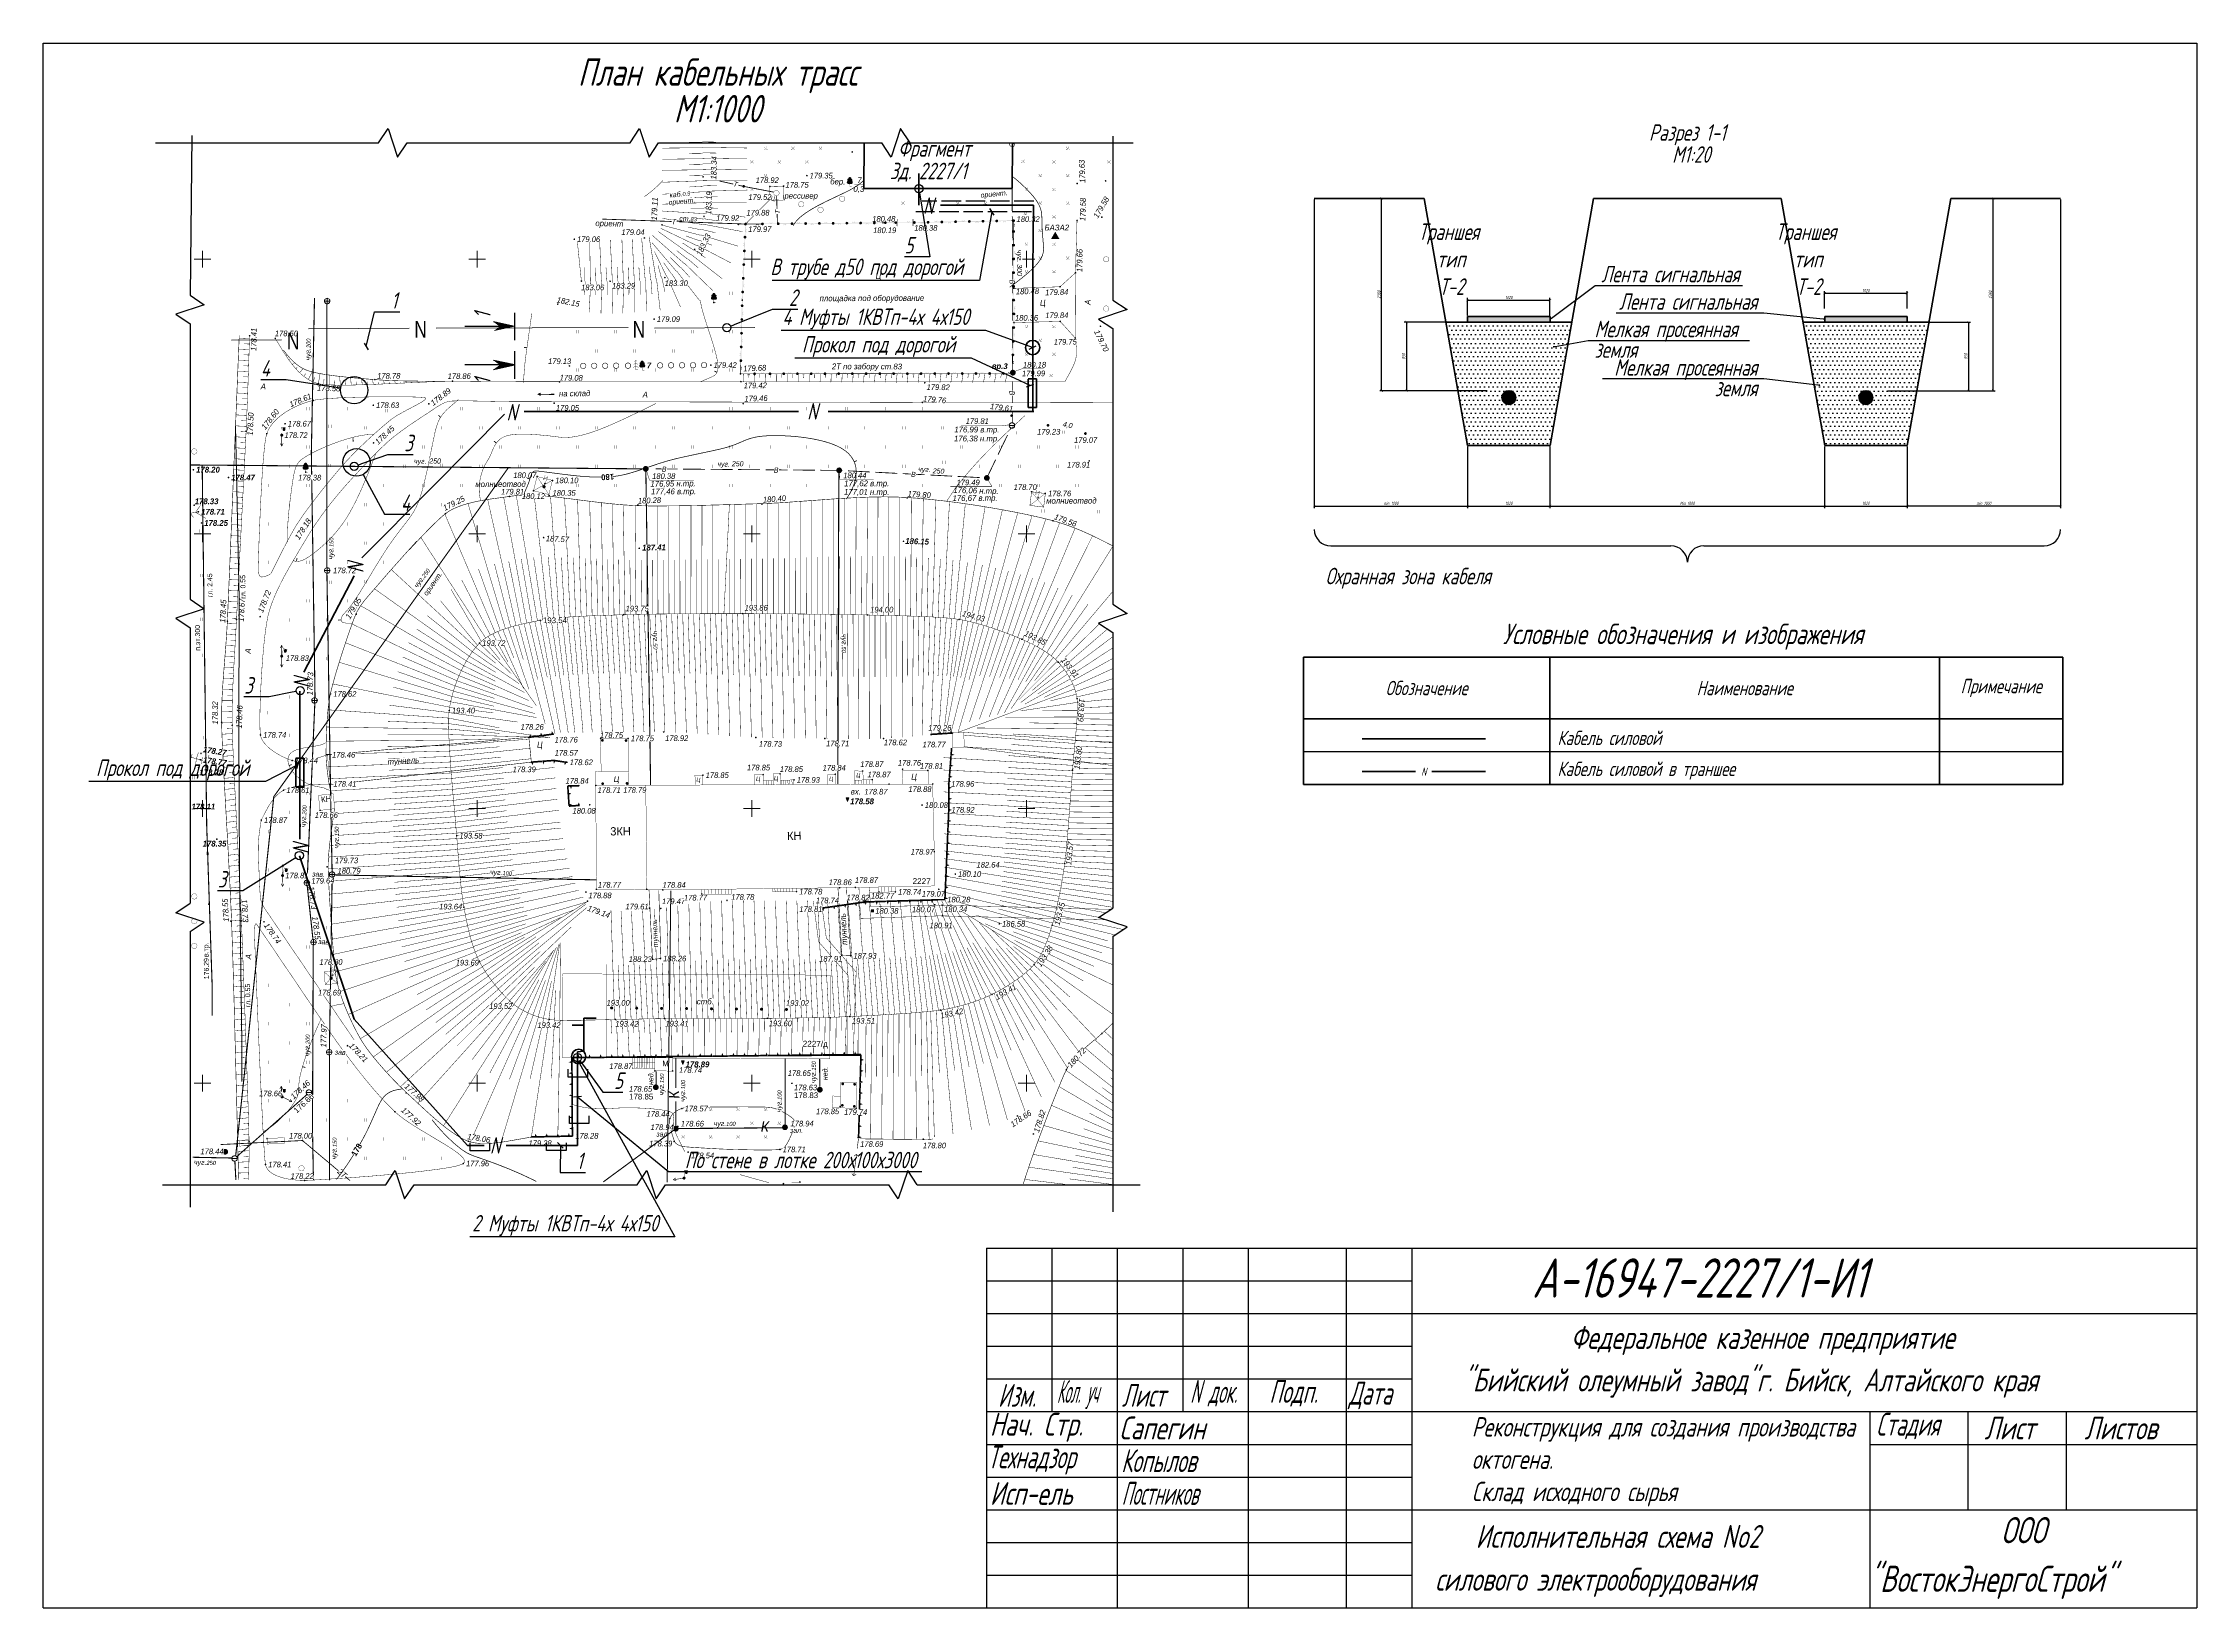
# Model space of a CAD drawing. Header units: millimetres. Extents: x 6735 to 13224, y -12144 to -9633.
# Drawn here: x 11890 to 13224, y -12144 to -11175 of the extents above; entities that cross this region are included whole.
import ezdxf
from ezdxf import colors
from ezdxf.entities.mleader import LeaderData, LeaderLine
from ezdxf.enums import TextEntityAlignment as Align
from ezdxf.math import Vec2, Vec3

# ---------------------------------------------------------------- set-up
doc = ezdxf.new("R2010")
doc.units = ezdxf.units.MM
doc.set_wipeout_variables(frame=1)
for name, pattern in [('ACAD_ISO02W100', [15, 12, -3]), ('Cплошная', [0]), ('Cплошная_0.50', [0]), ('Штриховая 1.5-1.5_0.50', [1.5, 0.75, -0.75]), ('Штриховая 1.5-1_0.50', [1.25, 0.75, -0.5]), ('Штриховая 2_0.50', [2, 1, -1])]:
    doc.linetypes.add(name, pattern=pattern)
doc.layers.get('Defpoints').update_dxf_attribs({"color": 33})
for name, color, linetype, lineweight in [('ИИ_ОФОРМЛЕНИЕ_025', 7, 'Continuous', 25), ('КаБель силовой (Вновь)', 1, 'Continuous', 60), ('Линия выноска', 137, 'Continuous', 25), ('Размерная', 4, 'Continuous', 25), ('Рамка толстая', 7, 'Continuous', 60), ('Рамка тонкая', 5, 'Continuous', 25), ('Строительный', 251, 'Continuous', 13), ('ТаБлица', 253, 'Continuous', 25), ('Текст', 2, 'Continuous', 25), ('Элемент эл. схем', 7, 'Continuous', 35)]:
    doc.layers.add(name, color=color, linetype=linetype, lineweight=lineweight)
doc.styles.add('Simplex', font='simplex.shx', dxfattribs={"width": 0.7, "oblique": 15})
doc.styles.get("Standard").update_dxf_attribs({"font": 'arial.ttf'})
doc.styles.add('БСАМ курсив малоконтрасный (Бм-431)', font='')
doc.styles.get('БСАМ курсив малоконтрасный (Бм-431)').set_extended_font_data('Bm431', italic=True)
doc.linetypes.add('Водопр', pattern='A,5,-1,["В",БСАМ курсив малоконтрасный (Бм-431),S=2,R=0,X=-1.2,Y=-1],-1,10,-2,10,-2,5', length=36)
doc.linetypes.add('КАБЕЛЬ_ВЫС-', pattern='A,4.5,[131,ltypeshp.shx,S=0.6,R=270,X=-0.6,Y=0.6],1e-08,[131,ltypeshp.shx,S=0.6,R=270,X=-1.2,Y=0.6],-2,9,-2,[131,ltypeshp.shx,S=0.6,R=90,X=0.6,Y=-0.6],1e-08,[131,ltypeshp.shx,S=0.6,R=90,X=1.2,Y=-0.6],4.5', length=22)
doc.linetypes.add('Канализ', pattern='A,5,-1,["К",БСАМ курсив малоконтрасный (Бм-431),S=2,R=0,X=-1,Y=-1],-1,10,-2,10,-2,5', length=36)
doc.linetypes.add('КОНТУР', pattern='A,0,-0.5,[133,ltypeshp.shx,S=0.05,R=0,X=-0.5,Y=0],-0.5', length=1)
doc.linetypes.add('ЛИНИЯ_СВЯЗИ', pattern='A,4.5,[133,ltypeshp.shx,S=0.2,R=0,X=-0.2,Y=0],1e-05,[133,ltypeshp.shx,S=0.15,R=0,X=-0.15,Y=0],1e-05,[133,ltypeshp.shx,S=0.1,R=0,X=-0.1,Y=0],1e-05,[133,ltypeshp.shx,S=0.05,R=0,X=-0.05,Y=0],4.5,-2', length=11.00003)
doc.dimstyles.new('ISO-25', dxfattribs={"dimtxt": 3, "dimasz": 2.5, "dimexe": 1.25, "dimexo": 0.625, "dimtad": 1, "dimtxsty": 'Simplex', "dimcen": 2.5, "dimclrt": 2, "dimadec": 0, "dimazin": 0, "dimtfac": 1, "dimtmove": 0, "dimatfit": 3, "dimfxl": 1, "dimarcsym": 0})

# ---------------------------------------------------------------- blocks, each defined once
blk = doc.blocks.new('2011 - 401 трава')
at = {"color": 7, "linetype": 'Continuous', "lineweight": 0, "const_width": 0.1, "flags": 128}
for points in [[(0, 0), (0, 1.2)], [(0.8, 0), (0.8, 1.2)]]:
    blk.add_lwpolyline(points, dxfattribs=at)
blk = doc.blocks.new('2004 - 372 лес сажен d-2.0')
at = {"color": 7, "linetype": 'Continuous', "lineweight": 0, "const_width": 0.1, "flags": 128}
blk.add_lwpolyline([(0, 1), (0.269797, 0.962917), (0.519584, 0.854419), (0.730836, 0.682553), (0.887885, 0.460065), (0.979084, 0.203456), (0.997669, -0.068242), (0.942261, -0.33488), (0.81697, -0.57668), (0.631088, -0.775711), (0.398401, -0.917211), (0.136167, -0.990686), (-0.136167, -0.990686), (-0.398401, -0.917211), (-0.631088, -0.775711), (-0.81697, -0.57668), (-0.942261, -0.33488), (-0.997669, -0.068242), (-0.979084, 0.203456), (-0.887885, 0.460065), (-0.730836, 0.682553), (-0.519584, 0.854419), (-0.269797, 0.962917), (0, 1)], close=True, dxfattribs=at)
blk = doc.blocks.new('2014 - 416 газон')
at = {"color": 7, "linetype": 'Continuous', "lineweight": 0, "const_width": 0.1, "flags": 128}
for points in [[(-0.5, 0.05), (-0.456699, 0.025), (-0.456699, -0.025), (-0.5, -0.05), (-0.543301, -0.025), (-0.543301, 0.025), (-0.5, 0.05)], [(0.5, 0.05), (0.543301, 0.025), (0.543301, -0.025), (0.5, -0.05), (0.456699, -0.025), (0.456699, 0.025), (0.5, 0.05)]]:
    blk.add_lwpolyline(points, close=True, dxfattribs=at)
for points in [[(-0.5, 1), (0, 0)], [(0, 0), (0.5, 1)]]:
    blk.add_lwpolyline(points, dxfattribs=at)
blk = doc.blocks.new('4031 - 114.4 ЛЭП низкого напряжения')
at = {"color": 7, "linetype": 'Continuous', "lineweight": 0, "const_width": 0.2, "flags": 128}
for points in [[(0.5, 0), (4, 0)], [(4, 0), (3, 0.5)], [(3, -0.5), (4, 0)]]:
    blk.add_lwpolyline(points, dxfattribs=at)
blk = doc.blocks.new('4031 - 114.4 ЛЭП низкого напряжения_MIRROR')
at = {"color": 7, "linetype": 'Continuous', "lineweight": 0, "const_width": 0.2, "flags": 128}
for points in [[(-4, 0), (-3, 0.5)], [(-3, -0.5), (-4, 0)], [(-0.5, 0), (-4, 0)]]:
    blk.add_lwpolyline(points, dxfattribs=at)
blk = doc.blocks.new('26 - 108.1.1 опоры  жб d-1.0')
at = {"true_color": 0xffffff}
blk.add_hatch(color=7, dxfattribs=at).paths.add_polyline_path([(-0.00002, 0.5), (-0.25, 0.43302), (-0.43302, 0.25002), (-0.5, 0.00002), (-0.43302, -0.24998), (-0.25002, -0.433), (-0.00002, -0.5), (0.24998, -0.433), (0.433, -0.25), (0.5, 0), (0.433, 0.25), (0.25, 0.43302)])
at = {"color": 7, "linetype": 'Continuous', "lineweight": 0, "const_width": 0.1, "flags": 128}
for points in [[(0, 0.5), (0.191342, 0.46194), (0.353553, 0.353553), (0.46194, 0.191342), (0.5, 0), (0.46194, -0.191342), (0.353553, -0.353553), (0.191342, -0.46194), (0, -0.5), (-0.191342, -0.46194), (-0.353553, -0.353553), (-0.46194, -0.191342), (-0.5, 0), (-0.46194, 0.191342), (-0.353553, 0.353553), (-0.191342, 0.46194), (0, 0.5)], [(0, 0.05), (0.043301, 0.025), (0.043301, -0.025), (0, -0.05), (-0.043301, -0.025), (-0.043301, 0.025), (0, 0.05)]]:
    blk.add_lwpolyline(points, close=True, dxfattribs=at)
at = {"color": 7, "linetype": 'Continuous', "lineweight": 0, "true_color": 0xffffff, "const_width": 0.02, "flags": 128}
blk.add_lwpolyline([(0, 0.5), (-0.25, 0.433013), (-0.433013, 0.25), (-0.5, 0), (-0.433013, -0.25), (-0.25, -0.433013), (0, -0.5), (0.25, -0.433013), (0.433013, -0.25), (0.5, 0), (0.433013, 0.25), (0.25, 0.433013), (0, 0.5)], close=True, dxfattribs=at)
blk = doc.blocks.new('33 - 110.1.1 фонарь на жб столб')
at = {"true_color": 0xffffff}
for points in [[(0, 0.5), (-0.25, 0.43302), (-0.43302, 0.25002), (-0.5, 0.00002), (-0.43302, -0.24998), (-0.25, -0.433), (-0.00002, -0.5), (0.24998, -0.433), (0.433, -0.25), (0.5, 0), (0.433, 0.25), (0.25, 0.43302)], [(1.3, 2.8), (0.4, 2.8), (0.4, 2), (0.46028, 1.775), (0.625, 1.6103), (0.85, 1.55), (1.075, 1.6103), (1.2397, 1.775), (1.3, 2)]]:
    blk.add_hatch(color=7, dxfattribs=at).paths.add_polyline_path(points)
at = {"color": 7, "linetype": 'Continuous', "lineweight": 0, "const_width": 0.1, "flags": 128}
for points in [[(0, 0.5), (0.191342, 0.46194), (0.353553, 0.353553), (0.46194, 0.191342), (0.5, 0), (0.46194, -0.191342), (0.353553, -0.353553), (0.191342, -0.46194), (0, -0.5), (-0.191342, -0.46194), (-0.353553, -0.353553), (-0.46194, -0.191342), (-0.5, 0), (-0.46194, 0.191342), (-0.353553, 0.353553), (-0.191342, 0.46194), (0, 0.5)], [(0.086189, -0.05071), (0.096802, 0.025087), (0.05071, 0.086189), (-0.025087, 0.096802), (-0.086189, 0.05071), (-0.096802, -0.025087), (-0.05071, -0.086189), (0.025087, -0.096802), (0.086189, -0.05071)]]:
    blk.add_lwpolyline(points, close=True, dxfattribs=at)
at = {"color": 7, "linetype": 'Continuous', "lineweight": 0, "true_color": 0xffffff, "const_width": 0.02, "flags": 128}
for points in [[(0, 0.5), (-0.25, 0.433013), (-0.433013, 0.25), (-0.5, 0), (-0.433013, -0.25), (-0.25, -0.433013), (0, -0.5), (0.25, -0.433013), (0.433013, -0.25), (0.5, 0), (0.433013, 0.25), (0.25, 0.433013), (0, 0.5)], [(1.3, 2.8), (0.4, 2.8), (0.4, 2), (0.460289, 1.775), (0.625, 1.610289), (0.85, 1.55), (1.075, 1.610289), (1.239711, 1.775), (1.3, 2), (1.3, 2.8)]]:
    blk.add_lwpolyline(points, close=True, dxfattribs=at)
at = {"color": 7, "linetype": 'Continuous', "lineweight": 0, "const_width": 0.1, "flags": 128}
for points in [[(0, 0.5), (0, 3)], [(0, 2.8), (1.5, 2.8)], [(0.4, 2.8), (0.4, 2)], [(1.3, 2), (1.265746, 1.827792), (1.168198, 1.681802), (1.022208, 1.584254), (0.85, 1.55), (0.677792, 1.584254), (0.531802, 1.681802), (0.434254, 1.827792), (0.4, 2)], [(1.3, 2.8), (1.3, 2)]]:
    blk.add_lwpolyline(points, dxfattribs=at)
blk = doc.blocks.new('29 - 109.1.2 молниеводы на столбах метал')
for points in [[(-0.00002, 0.6), (-0.27884, 0.53128), (-0.4938, 0.34084), (-0.59564, 0.07234), (-0.56102, -0.21276), (-0.39788, -0.4491), (-0.1436, -0.58256), (0.14358, -0.58256), (0.39786, -0.4491), (0.561, -0.21276), (0.59562, 0.07234), (0.49378, 0.34084), (0.27882, 0.53128)], [(0.5, 1.35), (-0.3, 1.4), (0, 0.6)]]:
    blk.add_hatch(color=7).paths.add_polyline_path(points)
at = {"color": 7, "linetype": 'Continuous', "lineweight": 0, "const_width": 0.1, "flags": 128}
for points in [[(-0.8, 2.4), (-0.55, 4.1)], [(0.5, 3.9), (-0.8, 2.4)], [(0.117261, 1.373921), (0.5, 3.9)]]:
    blk.add_lwpolyline(points, dxfattribs=at)
at = {"color": 7, "linetype": 'Continuous', "lineweight": 0, "const_width": 0.02, "flags": 128}
for points in [[(0, 0.6), (-0.278834, 0.531274), (-0.49379, 0.340839), (-0.595625, 0.072322), (-0.56101, -0.212763), (-0.397874, -0.449106), (-0.143589, -0.582565), (0.143589, -0.582565), (0.397874, -0.449106), (0.56101, -0.212763), (0.595625, 0.072322), (0.49379, 0.340839), (0.278834, 0.531274), (0, 0.6)], [(0.5, 1.35), (-0.3, 1.4), (0, 0.6), (0.5, 1.35)]]:
    blk.add_lwpolyline(points, close=True, dxfattribs=at)
blk = doc.blocks.new('104 - 388.1 дер лист')
at = {"true_color": 0xffffff}
h = blk.add_hatch(color=7, dxfattribs=at)
h.dxf.hatch_style = 1
h.paths.add_polyline_path([(0.99, 1.79), (0.88, 1.94), (0.73, 2.05), (0.84, 2.16), (0.9, 2.32), (0.9, 2.5), (0.83, 2.65), (0.71, 2.77), (0.55, 2.83), (0.52, 2.88), (0.49, 3.07), (0.4, 3.23), (0.26, 3.35), (0.08, 3.41), (-0.11, 3.41), (-0.28, 3.34), (-0.42, 3.21), (-0.5, 3.04), (-0.52, 2.85), (-0.55, 2.83), (-0.71, 2.77), (-0.83, 2.65), (-0.9, 2.5), (-0.9, 2.32), (-0.84, 2.16), (-0.73, 2.05), (-0.88, 1.94), (-0.99, 1.79), (-1.05, 1.62), (-1.04, 1.43), (-0.97, 1.26), (-0.84, 1.12), (-0.68, 1.03), (-0.5, 1), (-0.45, 1), (0.45, 1), (0.5, 1), (0.68, 1.03), (0.84, 1.12), (0.97, 1.26), (1.04, 1.43), (1.05, 1.62)])
at = {"color": 7, "linetype": 'Continuous', "lineweight": 0, "const_width": 0.1, "flags": 128}
for points in [[(-0.5, 1), (-0.68, 1.03), (-0.84, 1.12), (-0.97, 1.26), (-1.04, 1.43), (-1.05, 1.62), (-0.99, 1.79), (-0.88, 1.94), (-0.73, 2.05)], [(-0.72, 2.04), (-0.84, 2.16), (-0.9, 2.32), (-0.9, 2.5), (-0.83, 2.65), (-0.71, 2.77), (-0.55, 2.83)], [(-0.52, 2.85), (-0.55, 2.83)], [(-0.52, 2.85), (-0.5, 3.04), (-0.42, 3.21), (-0.28, 3.34), (-0.11, 3.41), (0.08, 3.41), (0.26, 3.35), (0.4, 3.23), (0.49, 3.07), (0.52, 2.88)], [(-0.5, 1), (-0.45, 1)], [(-0.45, 1), (0.45, 1)], [(0, 0), (0, 1)], [(0.75, 0), (0, 0)], [(0.45, 1), (0.5, 1)], [(0.73, 2.05), (0.88, 1.94), (0.99, 1.79), (1.05, 1.62), (1.04, 1.43), (0.97, 1.26), (0.84, 1.12), (0.68, 1.03), (0.5, 1)], [(0.52, 2.88), (0.55, 2.83)], [(0.55, 2.83), (0.71, 2.77), (0.83, 2.65), (0.9, 2.5), (0.9, 2.32), (0.84, 2.16), (0.72, 2.04)]]:
    blk.add_lwpolyline(points, dxfattribs=at)
blk = doc.blocks.new('22 - 107.1.1 столбы метал d-1.0')
blk.add_hatch(color=7).paths.add_polyline_path([(-0.00002, 0.5), (-0.25, 0.43302), (-0.43302, 0.25002), (-0.5, 0.00002), (-0.43302, -0.24998), (-0.25002, -0.433), (-0.00002, -0.5), (0.24998, -0.433), (0.433, -0.25), (0.5, 0), (0.433, 0.25), (0.25, 0.43302)])
at = {"color": 7, "linetype": 'Continuous', "lineweight": 0, "const_width": 0.02, "flags": 128}
blk.add_lwpolyline([(0, 0.5), (-0.25, 0.433013), (-0.433013, 0.25), (-0.5, 0), (-0.433013, -0.25), (-0.25, -0.433013), (0, -0.5), (0.25, -0.433013), (0.433013, -0.25), (0.5, 0), (0.433013, 0.25), (0.25, 0.433013), (0, 0.5)], close=True, dxfattribs=at)
blk = doc.blocks.new('48 - 117.1 колодц.смотр.без раздел.по назначен d-2.0')
at = {"true_color": 0xffffff}
blk.add_hatch(color=7, dxfattribs=at).paths.add_polyline_path([(-0.00002, 1), (-0.3827, 0.92388), (-0.70712, 0.70712), (-0.92388, 0.3827), (-1, 0), (-0.92388, -0.38268), (-0.70712, -0.7071), (-0.3827, -0.92386), (0, -0.99998), (0.38268, -0.92386), (0.7071, -0.7071), (0.92386, -0.38268), (0.99998, 0.00002), (0.92386, 0.3827), (0.7071, 0.70712), (0.38268, 0.92388)])
at = {"color": 7, "linetype": 'Continuous', "lineweight": 0, "const_width": 0.1, "flags": 128}
blk.add_lwpolyline([(0, 1), (0.269797, 0.962917), (0.519584, 0.854419), (0.730836, 0.682553), (0.887885, 0.460065), (0.979084, 0.203456), (0.997669, -0.068242), (0.942261, -0.33488), (0.81697, -0.57668), (0.631088, -0.775711), (0.398401, -0.917211), (0.136167, -0.990686), (-0.136167, -0.990686), (-0.398401, -0.917211), (-0.631088, -0.775711), (-0.81697, -0.57668), (-0.942261, -0.33488), (-0.997669, -0.068242), (-0.979084, 0.203456), (-0.887885, 0.460065), (-0.730836, 0.682553), (-0.519584, 0.854419), (-0.269797, 0.962917), (0, 1)], close=True, dxfattribs=at)
at = {"color": 7, "linetype": 'Continuous', "lineweight": 0, "true_color": 0xffffff, "const_width": 0.02, "flags": 128}
blk.add_lwpolyline([(0, 1), (-0.382683, 0.92388), (-0.707107, 0.707107), (-0.92388, 0.382683), (-1, 0), (-0.92388, -0.382683), (-0.707107, -0.707107), (-0.382683, -0.92388), (0, -1), (0.382683, -0.92388), (0.707107, -0.707107), (0.92388, -0.382683), (1, 0), (0.92388, 0.382683), (0.707107, 0.707107), (0.382683, 0.92388), (0, 1)], close=True, dxfattribs=at)
at = {"color": 7, "linetype": 'Continuous', "lineweight": 0, "const_width": 0.1, "flags": 128}
blk.add_lwpolyline([(-0.71, 0.71), (0.71, -0.71)], dxfattribs=at)
blk = doc.blocks.new('27 - 108.1.2 фермы  ж.б.')
at = {"linetype": 'КОНТУР', "true_color": 0xffffff}
h = blk.add_hatch(color=7, dxfattribs=at)
h.dxf.hatch_style = 1
h.paths.add_polyline_path([(0.5, 0.5), (-0.5, 0.5), (-0.5, -0.5), (0.5, -0.5)])
h.paths.add_polyline_path([(-0.05, 0), (0, 0.05), (0.05, 0), (0, -0.05)], flags=16)
blk.add_hatch(color=7).paths.add_polyline_path([(0, 0.05), (-0.05, 0), (0, -0.05), (0.05, 0)])
at = {"color": 7, "linetype": 'Continuous', "lineweight": 0, "const_width": 0.1, "flags": 128}
for points in [[(-0.5, 0.5), (-0.5, -0.5)], [(0.5, 0.5), (-0.5, 0.5)], [(0.5, -0.5), (0.5, 0.5)], [(-0.5, -0.5), (0.5, -0.5)]]:
    blk.add_lwpolyline(points, dxfattribs=at)
at = {"color": 7, "linetype": 'Continuous', "lineweight": 0, "const_width": 0.02, "flags": 128}
blk.add_lwpolyline([(0, 0.05), (-0.05, 0), (0, -0.05), (0.05, 0), (0, 0.05)], close=True, dxfattribs=at)
blk = doc.blocks.new('118 - 330 отм высот')
blk.add_hatch(color=7).paths.add_polyline_path([(0.1, 0.12), (0, 0.16), (-0.09, 0.12), (-0.15, 0.03), (-0.13, -0.07), (-0.05, -0.14), (0.05, -0.14), (0.13, -0.07), (0.15, 0.03)])
at = {"color": 7, "linetype": 'Continuous', "lineweight": 0, "const_width": 0.01, "flags": 128}
blk.add_lwpolyline([(0.1, 0.12), (0, 0.16), (-0.09, 0.12), (-0.15, 0.03), (-0.13, -0.07), (-0.05, -0.14), (0.05, -0.14), (0.13, -0.07), (0.15, 0.03), (0.1, 0.12)], close=True, dxfattribs=at)
blk = doc.blocks.new('1 - 1 пункт ГГС')
at = {"true_color": 0xffffff}
blk.add_hatch(color=7, dxfattribs=at).paths.add_polyline_path([(-1.326861, -0.769986), (1.326841, -0.769986), (0, 1.529892)])
at = {"color": 7, "linetype": 'Continuous', "lineweight": 0, "flags": 128}
for points, const_width in [([(-1.326859, -0.77), (0, 1.529889), (1.326859, -0.77), (-1.326859, -0.77)], 0.2), ([(0.040386, -0.033303), (0.049034, 0.018324), (0.008648, 0.051626), (-0.040386, 0.033303), (-0.049034, -0.018324), (-0.008648, -0.051626), (0.040386, -0.033303)], 0.1)]:
    blk.add_lwpolyline(points, close=True, dxfattribs=dict(at, const_width=const_width))
at = {"color": 7, "linetype": 'Continuous', "lineweight": 0, "true_color": 0xffffff, "const_width": 0.019999, "flags": 128}
blk.add_lwpolyline([(-1.326859, -0.77), (1.326859, -0.77), (0, 1.529889), (-1.326859, -0.77)], close=True, dxfattribs=at)
blk = doc.blocks.new('DIMENSION_17724')
at = {"color": 7, "linetype": 'Continuous', "lineweight": 0, "const_width": 0.075, "flags": 128}
for points in [[(4097.522267, 2229.45034), (4099.290294, 2230.092535)], [(4099.290294, 2230.092535), (4103.115941, 2230.092535)]]:
    blk.add_lwpolyline(points, dxfattribs=at)
at = {"color": 7, "insert": (4101.625876, 2231.092535), "char_height": 1.262627, "attachment_point": 7}
blk.add_mtext('{\\fArial|c1|b0|i1;\\l\\C0; }', dxfattribs=at)
blk = doc.blocks.new('DIMENSION_17730')
at = {"color": 7, "linetype": 'Continuous', "lineweight": 0, "const_width": 0.075, "flags": 128}
for points in [[(4030.700267, 2211.862824), (4031.362518, 2209.77976)], [(4031.362518, 2209.77976), (4039.444585, 2209.77976)]]:
    blk.add_lwpolyline(points, dxfattribs=at)
at = {"color": 7, "insert": (4037.95452, 2210.77976), "char_height": 1.262627, "attachment_point": 7}
blk.add_mtext('{\\fArial|c1|b0|i1;\\l\\C0; }', dxfattribs=at)
blk = doc.blocks.new('DIMENSION_17742')
at = {"color": 7, "linetype": 'Continuous', "lineweight": 0, "const_width": 0.075, "flags": 128}
for points in [[(4065.922915, 2211.535518), (4066.011045, 2209.913233)], [(4066.011045, 2209.913233), (4072.193362, 2209.913233)]]:
    blk.add_lwpolyline(points, dxfattribs=at)
at = {"color": 7, "insert": (4070.703297, 2210.913233), "char_height": 1.262627, "attachment_point": 7}
blk.add_mtext('{\\fArial|c1|b0|i1;\\l\\C0; }', dxfattribs=at)
blk = doc.blocks.new('DIMENSION_17778')
at = {"color": 7, "linetype": 'Continuous', "lineweight": 0, "const_width": 0.075, "flags": 128}
for points in [[(4093.712342, 2208.646757), (4086.131311, 2208.646757)], [(4092.775278, 2210.177396), (4093.712342, 2208.646757)]]:
    blk.add_lwpolyline(points, dxfattribs=at)
at = {"color": 7, "insert": (4087.131311, 2209.646757), "char_height": 1.262627, "attachment_point": 7}
blk.add_mtext('{\\fArial|c1|b0|i1;\\l\\C0; }', dxfattribs=at)
blk = doc.blocks.new('DIMENSION_17784')
at = {"color": 7, "linetype": 'Continuous', "lineweight": 0, "const_width": 0.075, "flags": 128}
for points in [[(4095.615007, 2219.677887), (4088.089551, 2219.677887)], [(4097.46874, 2219.94145), (4095.615007, 2219.677887)]]:
    blk.add_lwpolyline(points, dxfattribs=at)
at = {"color": 7, "insert": (4089.089551, 2220.677887), "char_height": 1.262627, "attachment_point": 7}
blk.add_mtext('{\\fArial|c1|b0|i1;\\l\\C0; }', dxfattribs=at)
blk = doc.blocks.new('89 - 238.1 направл и скорость течения')
for points in [[(0, 1.2), (-0.6, 1.25), (-0.00002, 0.00002), (0.59998, 1.25)], [(0, 6.2), (-0.2, 6.2), (-0.1, 3.7), (-0.07, 3.2), (-0.05006, 1.20418), (0, 1.2), (0, 3.1912)], [(0, 6.2), (0, 3.1912), (0, 1.20002), (0.05004, 1.20418), (0.07, 3.2), (0.1, 3.7), (0.2, 6.2)]]:
    blk.add_hatch(color=7).paths.add_polyline_path(points)
at = {"color": 7, "linetype": 'Continuous', "lineweight": 0, "const_width": 0.02, "flags": 128}
for points in [[(0, 1.2), (-0.6, 1.25), (0, 0), (0.6, 1.25), (0, 1.2)], [(0, 6.2), (-0.2, 6.2), (-0.1, 3.7), (-0.07, 3.2), (-0.050042, 1.20417), (0, 1.2), (0, 3.191199), (0, 6.2)], [(0, 6.2), (0, 3.191199), (0, 1.2), (0.050042, 1.20417), (0.07, 3.2), (0.1, 3.7), (0.2, 6.2), (0, 6.2)]]:
    blk.add_lwpolyline(points, close=True, dxfattribs=at)
at = {"color": 7, "linetype": 'Continuous', "lineweight": 0, "const_width": 0.1, "flags": 128}
blk.add_lwpolyline([(0.05, 1.2), (0.07, 3.2), (0.1, 3.7), (0.2, 6.2), (0, 6.2), (-0.2, 6.2), (-0.1, 3.7), (-0.07, 3.2), (-0.05, 1.2)], dxfattribs=at)
blk = doc.blocks.new('49 - 117.2.1 колодц.смотр.на водопроводах d-2.0')
at = {"true_color": 0xffffff}
blk.add_hatch(color=7, dxfattribs=at).paths.add_polyline_path([(-0.00002, 1), (-0.3827, 0.92388), (-0.70712, 0.70712), (-0.92388, 0.3827), (-1, 0), (-0.92388, -0.38268), (-0.70712, -0.7071), (-0.3827, -0.92386), (0, -0.99998), (0.38268, -0.92386), (0.7071, -0.7071), (0.92386, -0.38268), (0.99998, 0.00002), (0.92386, 0.3827), (0.7071, 0.70712), (0.38268, 0.92388)])
at = {"color": 7, "linetype": 'Continuous', "lineweight": 0, "const_width": 0.1, "flags": 128}
blk.add_lwpolyline([(-1, 0), (1, 0)], dxfattribs=at)
blk.add_lwpolyline([(0, 1), (0.269797, 0.962917), (0.519584, 0.854419), (0.730836, 0.682553), (0.887885, 0.460065), (0.979084, 0.203456), (0.997669, -0.068242), (0.942261, -0.33488), (0.81697, -0.57668), (0.631088, -0.775711), (0.398401, -0.917211), (0.136167, -0.990686), (-0.136167, -0.990686), (-0.398401, -0.917211), (-0.631088, -0.775711), (-0.81697, -0.57668), (-0.942261, -0.33488), (-0.997669, -0.068242), (-0.979084, 0.203456), (-0.887885, 0.460065), (-0.730836, 0.682553), (-0.519584, 0.854419), (-0.269797, 0.962917), (0, 1)], close=True, dxfattribs=at)
at = {"color": 7, "linetype": 'Continuous', "lineweight": 0, "true_color": 0xffffff, "const_width": 0.02, "flags": 128}
blk.add_lwpolyline([(0, 1), (-0.382683, 0.92388), (-0.707107, 0.707107), (-0.92388, 0.382683), (-1, 0), (-0.92388, -0.382683), (-0.707107, -0.707107), (-0.382683, -0.92388), (0, -1), (0.382683, -0.92388), (0.707107, -0.707107), (0.92388, -0.382683), (1, 0), (0.92388, 0.382683), (0.707107, 0.707107), (0.382683, 0.92388), (0, 1)], close=True, dxfattribs=at)
blk = doc.blocks.new('736 - 474 Ворота')
at = {"color": 7, "linetype": 'Continuous', "lineweight": 0, "const_width": 0.2, "flags": 128}
blk.add_lwpolyline([(0, 1.25), (0, -1.25)], dxfattribs=at)
blk = doc.blocks.new('46 - 112.2 электрич. п. станц')
blk.add_hatch(color=7).paths.add_polyline_path([(0.3, 1), (-0.3, 1), (0, 0)])
at = {"color": 7, "linetype": 'Continuous', "lineweight": 0, "const_width": 0.1, "flags": 128}
for points in [[(-1.2, 1.5), (-1.2, 4)], [(0, 3.1), (-1.2, 1.5)], [(0, 1), (0, 3.1)]]:
    blk.add_lwpolyline(points, dxfattribs=at)
at = {"color": 7, "linetype": 'Continuous', "lineweight": 0, "const_width": 0.02, "flags": 128}
blk.add_lwpolyline([(0.3, 1), (-0.3, 1), (0, 0), (0.3, 1)], close=True, dxfattribs=at)
blk = doc.blocks.new('7 - 11.7 репер времен.d-2.0')
at = {"true_color": 0xffffff}
for points in [[(0, 0.00002), (-0.7, 0.7), (-0.70698, 0.70726), (-0.92386, 0.38278), (-1, 0), (-0.92384, -0.38278), (-0.70696, -0.70724), (-0.7, -0.7)], [(0.69998, 0.7), (0.70712, 0.7071), (0.50002, 0.86602), (0.25882, 0.96594), (0, 1.00002), (-0.25876, 0.96596), (-0.4999, 0.8661), (-0.70698, 0.70726), (-0.7, 0.7), (0, 0.00002)], [(0, 0.00002), (-0.7, -0.7), (-0.70696, -0.70724), (-0.38256, -0.92392), (0.00006, -0.99998), (0.38268, -0.92388), (0.70704, -0.70714), (0.7, -0.69998)], [(0.70712, 0.7071), (0.69998, 0.7), (0, 0.00002), (0.69998, -0.69998), (0.70704, -0.70714), (0.92384, -0.38274), (0.99998, -0.00004), (0.92388, 0.38266)]]:
    blk.add_hatch(color=7, dxfattribs=at).paths.add_polyline_path(points)
at = {"color": 7, "linetype": 'Continuous', "lineweight": 0, "const_width": 0.1, "flags": 128}
blk.add_lwpolyline([(0, 1), (0.269797, 0.962917), (0.519584, 0.854419), (0.730836, 0.682553), (0.887885, 0.460065), (0.979084, 0.203456), (0.997669, -0.068242), (0.942261, -0.33488), (0.81697, -0.57668), (0.631088, -0.775711), (0.398401, -0.917211), (0.136167, -0.990686), (-0.136167, -0.990686), (-0.398401, -0.917211), (-0.631088, -0.775711), (-0.81697, -0.57668), (-0.942261, -0.33488), (-0.997669, -0.068242), (-0.979084, 0.203456), (-0.887885, 0.460065), (-0.730836, 0.682553), (-0.519584, 0.854419), (-0.269797, 0.962917), (0, 1)], close=True, dxfattribs=at)
at = {"color": 7, "linetype": 'Continuous', "lineweight": 0, "true_color": 0xffffff, "const_width": 0.02, "flags": 128}
for points in [[(0, 0), (-0.7, 0.7), (-0.706971, 0.707242), (-0.923845, 0.382768), (-1, -0.000009), (-0.923837, -0.382785), (-0.706958, -0.707256), (-0.7, -0.7), (0, 0)], [(0, 0), (-0.7, -0.7), (-0.706958, -0.707256), (-0.382554, -0.923933), (0.000069, -1), (0.382682, -0.92388), (0.707056, -0.707158), (0.7, -0.7), (0, 0)], [(0.7, 0.7), (0.707132, 0.707082), (0.50002, 0.866014), (0.25883, 0.965923), (0, 1), (-0.258757, 0.965942), (-0.499889, 0.866089), (-0.706971, 0.707242), (-0.7, 0.7), (0, 0), (0.7, 0.7)], [(0.707132, 0.707082), (0.7, 0.7), (0, 0), (0.7, -0.7), (0.707056, -0.707158), (0.923855, -0.382742), (1, -0.000054), (0.923896, 0.382642), (0.707132, 0.707082)]]:
    blk.add_lwpolyline(points, close=True, dxfattribs=at)
at = {"color": 7, "linetype": 'Continuous', "lineweight": 0, "const_width": 0.1, "flags": 128}
for points in [[(-0.7, 0.7), (-0.706971, 0.707242)], [(-0.7, 0.7), (0.7, -0.7)], [(-0.7, -0.7), (0.7, 0.7)], [(0.7, 0.7), (0.707132, 0.707082)], [(-0.7, -0.7), (-0.706958, -0.707256)], [(0.7, -0.7), (0.707056, -0.707158)]]:
    blk.add_lwpolyline(points, dxfattribs=at)
blk = doc.blocks.new('105 - 388.2 дер хвой')
at = {"color": 7, "linetype": 'Continuous', "lineweight": 0, "const_width": 0.1, "flags": 128}
for points in [[(0, 1.5), (-1, 0.9)], [(0, 2.5), (-0.8, 2)], [(0, 3.5), (-0.5, 3.1)], [(0, 2.5), (0, 3.5)], [(0.5, 3.1), (0, 3.5)], [(0, 1.5), (0, 2.5)], [(0.8, 2), (0, 2.5)], [(0, 0), (0, 1.5)], [(1, 0.9), (0, 1.5)], [(0.75, 0), (0, 0)]]:
    blk.add_lwpolyline(points, dxfattribs=at)
blk = doc.blocks.new('Крест')
at = {"color": 0, "linetype": 'Continuous', "lineweight": 0, "flags": 128}
for points in [[(-1, 0), (1, 0)], [(0, -1), (0, 1)]]:
    blk.add_lwpolyline(points, dxfattribs=at)
blk = doc.blocks.new('Люк Водопровод')
at = {"color": 0, "linetype": 'Continuous', "lineweight": -2}
blk.add_wipeout([(0.5, 0), (0.49, 0.13), (0.44, 0.25), (0.36, 0.35), (0.25, 0.43), (0.13, 0.48), (0, 0.5), (-0.13, 0.48), (-0.25, 0.43), (-0.35, 0.35), (-0.43, 0.25), (-0.48, 0.13), (-0.5, 0), (-0.48, -0.13), (-0.43, -0.25), (-0.35, -0.35), (-0.25, -0.43), (-0.13, -0.48), (0, -0.5), (0.13, -0.48), (0.25, -0.43), (0.36, -0.35), (0.44, -0.25), (0.49, -0.13)], dxfattribs=at)
blk.add_line((0.5, 0), (-0.5, 0), dxfattribs=at)
at = {"color": 0, "linetype": 'Continuous', "lineweight": -2, "flags": 128}
blk.add_lwpolyline([(0.5, 0), (0.49, 0.13), (0.44, 0.25), (0.36, 0.35), (0.25, 0.43), (0.13, 0.48), (0, 0.5), (-0.13, 0.48), (-0.25, 0.43), (-0.35, 0.35), (-0.43, 0.25), (-0.48, 0.13), (-0.5, 0), (-0.48, -0.13), (-0.43, -0.25), (-0.35, -0.35), (-0.25, -0.43), (-0.13, -0.48), (0, -0.5), (0.13, -0.48), (0.25, -0.43), (0.36, -0.35), (0.44, -0.25), (0.49, -0.13)], close=True, dxfattribs=at)
blk = doc.blocks.new('Люк Канализация')
at = {"color": 0, "linetype": 'Continuous', "lineweight": -2}
blk.add_wipeout([(0.5, 0), (0.48, 0.13), (0.43, 0.25), (0.35, 0.35), (0.25, 0.43), (0.13, 0.48), (0, 0.5), (-0.13, 0.48), (-0.25, 0.43), (-0.36, 0.35), (-0.44, 0.25), (-0.49, 0.13), (-0.5, 0), (-0.49, -0.13), (-0.44, -0.25), (-0.36, -0.35), (-0.25, -0.43), (-0.13, -0.48), (0, -0.5), (0.13, -0.48), (0.25, -0.43), (0.35, -0.35), (0.43, -0.25), (0.48, -0.13)], dxfattribs=at)
for p, q in [((0, 0.5), (0, -0.5)), ((0.5, 0), (-0.5, 0))]:
    blk.add_line(p, q, dxfattribs=at)
at = {"color": 0, "linetype": 'Continuous', "lineweight": -2, "flags": 128}
blk.add_lwpolyline([(0.5, 0), (0.48, 0.13), (0.43, 0.25), (0.35, 0.35), (0.25, 0.43), (0.13, 0.48), (0, 0.5), (-0.13, 0.48), (-0.25, 0.43), (-0.36, 0.35), (-0.44, 0.25), (-0.49, 0.13), (-0.5, 0), (-0.49, -0.13), (-0.44, -0.25), (-0.36, -0.35), (-0.25, -0.43), (-0.13, -0.48), (0, -0.5), (0.13, -0.48), (0.25, -0.43), (0.35, -0.35), (0.43, -0.25), (0.48, -0.13)], close=True, dxfattribs=at)
blk = doc.blocks.new('Отметка рельса')
at = {"linetype": 'Continuous', "lineweight": -2}
blk.add_hatch(color=0, dxfattribs=at).paths.add_polyline_path([(-0.65, 0.25), (-0.65, -0.25), (0, 0)])
at = {"color": 0, "linetype": 'Continuous', "lineweight": -2, "flags": 128}
blk.add_lwpolyline([(-0.65, 0.25), (-0.65, -0.25), (0, 0), (-0.65, 0.25)], dxfattribs=at)
blk = doc.blocks.new('_Oblique')
at = {"color": 0, "lineweight": -2}
blk.add_line((-0.5, -0.5), (0.5, 0.5), dxfattribs=at)
blk = doc.blocks.new('_DotBlank')
at = {"color": 0, "linetype": 'ByBlock', "lineweight": -2}
blk.add_line((-0.5, 0), (-1, 0), dxfattribs=at)
blk.add_circle((0, 0), 0.5, dxfattribs=at)
blk = doc.blocks.new('_ArchTick')
at = {"color": 0, "linetype": 'ByBlock', "const_width": 0.15}
blk.add_lwpolyline([(-0.5, -0.5), (0.5, 0.5)], dxfattribs=at)
blk = doc.blocks.new('*D539')
at = {"layer": 'Defpoints', "color": 0, "transparency": 16777216}
for p in [(12772.1, -11424.6), (12823.1, -11424.6), (12823.1, -11462)]:
    blk.add_point(p, dxfattribs=at)
at = {"layer": 'Размерная', "color": 0, "lineweight": -2, "transparency": 16777216}
for p, q in [((12772.1, -11425.2), (12772.1, -11463.2)), ((12823.1, -11425.2), (12823.1, -11463.2)), ((12772.1, -11462), (12823.1, -11462))]:
    blk.add_line(p, q, dxfattribs=at)
at = {"layer": 'Размерная', "color": 0, "lineweight": -2, "transparency": 16777216, "xscale": 1.5, "yscale": 1.5, "zscale": 1.5, "rotation": 180}
blk.add_blockref('_ArchTick', (12772.1, -11462), dxfattribs=at)
at = {"layer": 'Размерная', "color": 0, "lineweight": -2, "transparency": 16777216, "xscale": 1.5, "yscale": 1.5, "zscale": 1.5}
blk.add_blockref('_ArchTick', (12823.1, -11462), dxfattribs=at)
at = {"layer": 'Размерная', "color": 2, "transparency": 16777216, "insert": (12797.6, -11460.3), "char_height": 2, "attachment_point": 5, "style": 'Simplex'}
blk.add_mtext('1020', dxfattribs=at)
blk = doc.blocks.new('*D532')
at = {"layer": 'Defpoints', "color": 0, "transparency": 16777216}
for p in [(12993.1, -11424.6), (13044.1, -11424.6), (13044.1, -11462)]:
    blk.add_point(p, dxfattribs=at)
at = {"layer": 'Размерная', "color": 0, "lineweight": -2, "transparency": 16777216}
for p, q in [((12993.1, -11425.2), (12993.1, -11463.2)), ((13044.1, -11425.2), (13044.1, -11463.2)), ((12993.1, -11462), (13044.1, -11462))]:
    blk.add_line(p, q, dxfattribs=at)
at = {"layer": 'Размерная', "color": 0, "lineweight": -2, "transparency": 16777216, "xscale": 1.5, "yscale": 1.5, "zscale": 1.5, "rotation": 180}
blk.add_blockref('_ArchTick', (12993.1, -11462), dxfattribs=at)
at = {"layer": 'Размерная', "color": 0, "lineweight": -2, "transparency": 16777216, "xscale": 1.5, "yscale": 1.5, "zscale": 1.5}
blk.add_blockref('_ArchTick', (13044.1, -11462), dxfattribs=at)
at = {"layer": 'Размерная', "color": 2, "transparency": 16777216, "insert": (13018.6, -11460.3), "char_height": 2, "attachment_point": 5, "style": 'Simplex'}
blk.add_mtext('1020', dxfattribs=at)
blk = doc.blocks.new('*D540')
at = {"layer": 'Defpoints', "color": 0, "transparency": 16777216}
for p in [(12772.1, -11344.7), (12823.1, -11334.5), (12823.1, -11344.7)]:
    blk.add_point(p, dxfattribs=at)
at = {"layer": 'Размерная', "color": 0, "lineweight": -2, "transparency": 16777216}
for p, q in [((12772.1, -11344), (12772.1, -11333.2)), ((12772.1, -11334.5), (12823.1, -11334.5)), ((12823.1, -11344), (12823.1, -11333.2))]:
    blk.add_line(p, q, dxfattribs=at)
at = {"layer": 'Размерная', "color": 0, "lineweight": -2, "transparency": 16777216, "xscale": 1.5, "yscale": 1.5, "zscale": 1.5, "rotation": 180}
blk.add_blockref('_ArchTick', (12772.1, -11334.5), dxfattribs=at)
at = {"layer": 'Размерная', "color": 0, "lineweight": -2, "transparency": 16777216, "xscale": 1.5, "yscale": 1.5, "zscale": 1.5}
blk.add_blockref('_ArchTick', (12823.1, -11334.5), dxfattribs=at)
at = {"layer": 'Размерная', "color": 2, "transparency": 16777216, "insert": (12797.6, -11332.9), "char_height": 2, "attachment_point": 5, "style": 'Simplex'}
blk.add_mtext('1020', dxfattribs=at)
blk = doc.blocks.new('*D533')
at = {"layer": 'Defpoints', "color": 0, "transparency": 16777216}
for p in [(13044.1, -11330.2), (12993.1, -11340.4), (13044.1, -11340.4)]:
    blk.add_point(p, dxfattribs=at)
at = {"layer": 'Размерная', "color": 0, "lineweight": -2, "transparency": 16777216}
for p, q in [((12993.1, -11339.8), (12993.1, -11329)), ((12993.1, -11330.2), (13044.1, -11330.2)), ((13044.1, -11339.8), (13044.1, -11329))]:
    blk.add_line(p, q, dxfattribs=at)
at = {"layer": 'Размерная', "color": 0, "lineweight": -2, "transparency": 16777216, "xscale": 1.5, "yscale": 1.5, "zscale": 1.5, "rotation": 180}
blk.add_blockref('_ArchTick', (12993.1, -11330.2), dxfattribs=at)
at = {"layer": 'Размерная', "color": 0, "lineweight": -2, "transparency": 16777216, "xscale": 1.5, "yscale": 1.5, "zscale": 1.5}
blk.add_blockref('_ArchTick', (13044.1, -11330.2), dxfattribs=at)
at = {"layer": 'Размерная', "color": 2, "transparency": 16777216, "insert": (13018.6, -11328.6), "char_height": 2, "attachment_point": 5, "style": 'Simplex'}
blk.add_mtext('1020', dxfattribs=at)
blk = doc.blocks.new('*D534')
at = {"layer": 'Defpoints', "color": 0, "transparency": 16777216}
for p in [(12823.1, -11424.6), (12993.1, -11424.6), (12993.1, -11462)]:
    blk.add_point(p, dxfattribs=at)
at = {"layer": 'Размерная', "color": 0, "lineweight": -2, "transparency": 16777216}
for p, q in [((12823.1, -11425.2), (12823.1, -11463.2)), ((12993.1, -11425.2), (12993.1, -11463.2)), ((12823.1, -11462), (12993.1, -11462))]:
    blk.add_line(p, q, dxfattribs=at)
at = {"layer": 'Размерная', "color": 0, "lineweight": -2, "transparency": 16777216, "xscale": 1.5, "yscale": 1.5, "zscale": 1.5, "rotation": 180}
blk.add_blockref('_ArchTick', (12823.1, -11462), dxfattribs=at)
at = {"layer": 'Размерная', "color": 0, "lineweight": -2, "transparency": 16777216, "xscale": 1.5, "yscale": 1.5, "zscale": 1.5}
blk.add_blockref('_ArchTick', (12993.1, -11462), dxfattribs=at)
at = {"layer": 'Размерная', "color": 2, "transparency": 16777216, "insert": (12908.1, -11460.3), "char_height": 2, "attachment_point": 5, "style": 'Simplex'}
blk.add_mtext('Min 1000', dxfattribs=at)
blk = doc.blocks.new('_Dot')
at = {"color": 0, "linetype": 'ByBlock', "lineweight": -2}
blk.add_line((-0.5, 0), (-1, 0), dxfattribs=at)
at = {"color": 0, "linetype": 'ByBlock', "const_width": 0.5}
blk.add_lwpolyline([(-0.25, 0, 1), (0.25, 0, 1)], format="xyb", close=True, dxfattribs=at)
blk = doc.blocks.new('*D541')
at = {"layer": 'Defpoints', "color": 0, "transparency": 16777216}
for p in [(13071.1, -11271.6), (13097.4, -11271.6), (13044.1, -11390.6)]:
    blk.add_point(p, dxfattribs=at)
at = {"layer": 'Размерная', "color": 0, "lineweight": -2, "transparency": 16777216}
for p, q in [((13071.7, -11271.6), (13098.6, -11271.6)), ((13097.4, -11390.6), (13097.4, -11271.6)), ((13044.8, -11390.6), (13098.6, -11390.6))]:
    blk.add_line(p, q, dxfattribs=at)
at = {"layer": 'Размерная', "color": 0, "lineweight": -2, "transparency": 16777216, "xscale": 1.5, "yscale": 1.5, "zscale": 1.5}
for p, rotation in [((13097.4, -11271.6), 90), ((13097.4, -11390.6), 270)]:
    blk.add_blockref('_ArchTick', p, dxfattribs=dict(at, rotation=rotation))
at = {"layer": 'Размерная', "color": 2, "transparency": 16777216, "insert": (13095.7, -11331.1), "char_height": 2, "attachment_point": 5, "rotation": 90, "style": 'Simplex'}
blk.add_mtext('2380', dxfattribs=at)
blk = doc.blocks.new('*D535')
at = {"layer": 'Defpoints', "color": 0, "transparency": 16777216}
for p in [(13057.3, -11348.1), (13031.4, -11390.6), (13082.1, -11390.6)]:
    blk.add_point(p, dxfattribs=at)
at = {"layer": 'Размерная', "color": 0, "lineweight": -2, "transparency": 16777216}
for p, q in [((13058, -11348.1), (13083.4, -11348.1)), ((13082.1, -11348.1), (13082.1, -11390.6)), ((13032, -11390.6), (13083.4, -11390.6))]:
    blk.add_line(p, q, dxfattribs=at)
at = {"layer": 'Размерная', "color": 0, "lineweight": -2, "transparency": 16777216, "xscale": 1.5, "yscale": 1.5, "zscale": 1.5}
for p, rotation in [((13082.1, -11348.1), 90), ((13082.1, -11390.6), 270)]:
    blk.add_blockref('_ArchTick', p, dxfattribs=dict(at, rotation=rotation))
at = {"layer": 'Размерная', "color": 2, "transparency": 16777216, "insert": (13080.5, -11369.3), "char_height": 2, "attachment_point": 5, "rotation": 90, "style": 'Simplex'}
blk.add_mtext('850', dxfattribs=at)
blk = doc.blocks.new('*D536')
at = {"layer": 'Defpoints', "color": 0, "transparency": 16777216}
for p in [(12718.9, -11271.6), (12745.2, -11271.6), (12784.9, -11390.6)]:
    blk.add_point(p, dxfattribs=at)
at = {"layer": 'Размерная', "color": 0, "lineweight": -2, "transparency": 16777216}
for p, q in [((12744.5, -11271.6), (12717.7, -11271.6)), ((12718.9, -11390.6), (12718.9, -11271.6)), ((12784.3, -11390.6), (12717.7, -11390.6))]:
    blk.add_line(p, q, dxfattribs=at)
at = {"layer": 'Размерная', "color": 0, "lineweight": -2, "transparency": 16777216, "xscale": 1.5, "yscale": 1.5, "zscale": 1.5}
for p, rotation in [((12718.9, -11271.6), 90), ((12718.9, -11390.6), 270)]:
    blk.add_blockref('_ArchTick', p, dxfattribs=dict(at, rotation=rotation))
at = {"layer": 'Размерная', "color": 2, "transparency": 16777216, "insert": (12717.3, -11331.1), "char_height": 2, "attachment_point": 5, "rotation": 90, "style": 'Simplex'}
blk.add_mtext('2380', dxfattribs=at)
blk = doc.blocks.new('*D537')
at = {"layer": 'Defpoints', "color": 0, "transparency": 16777216}
for p in [(12758.9, -11348.1), (12734.2, -11390.6), (12784.9, -11390.6)]:
    blk.add_point(p, dxfattribs=at)
at = {"layer": 'Размерная', "color": 0, "lineweight": -2, "transparency": 16777216}
for p, q in [((12758.3, -11348.1), (12732.9, -11348.1)), ((12734.2, -11348.1), (12734.2, -11390.6)), ((12784.3, -11390.6), (12732.9, -11390.6))]:
    blk.add_line(p, q, dxfattribs=at)
at = {"layer": 'Размерная', "color": 0, "lineweight": -2, "transparency": 16777216, "xscale": 1.5, "yscale": 1.5, "zscale": 1.5}
for p, rotation in [((12734.2, -11348.1), 90), ((12734.2, -11390.6), 270)]:
    blk.add_blockref('_ArchTick', p, dxfattribs=dict(at, rotation=rotation))
at = {"layer": 'Размерная', "color": 2, "transparency": 16777216, "insert": (12732.5, -11369.3), "char_height": 2, "attachment_point": 5, "rotation": 90, "style": 'Simplex'}
blk.add_mtext('850', dxfattribs=at)
blk = doc.blocks.new('*D542')
at = {"layer": 'Defpoints', "color": 0, "transparency": 16777216}
for p in [(12677.2, -11271.6), (12772.1, -11424.6), (12772.1, -11462)]:
    blk.add_point(p, dxfattribs=at)
at = {"layer": 'Размерная', "color": 0, "lineweight": -2, "transparency": 16777216}
for p, q in [((12677.2, -11272.2), (12677.2, -11463.2)), ((12772.1, -11425.2), (12772.1, -11463.2)), ((12677.2, -11462), (12772.1, -11462))]:
    blk.add_line(p, q, dxfattribs=at)
at = {"layer": 'Размерная', "color": 0, "lineweight": -2, "transparency": 16777216, "xscale": 1.5, "yscale": 1.5, "zscale": 1.5, "rotation": 180}
blk.add_blockref('_ArchTick', (12677.2, -11462), dxfattribs=at)
at = {"layer": 'Размерная', "color": 0, "lineweight": -2, "transparency": 16777216, "xscale": 1.5, "yscale": 1.5, "zscale": 1.5}
blk.add_blockref('_ArchTick', (12772.1, -11462), dxfattribs=at)
at = {"layer": 'Размерная', "color": 2, "transparency": 16777216, "insert": (12724.7, -11460.3), "char_height": 2, "attachment_point": 5, "style": 'Simplex'}
blk.add_mtext('min 1000', dxfattribs=at)
blk = doc.blocks.new('*D538')
at = {"layer": 'Defpoints', "color": 0, "transparency": 16777216}
for p in [(13139.1, -11271.6), (13044.1, -11424.6), (13044.1, -11462)]:
    blk.add_point(p, dxfattribs=at)
at = {"layer": 'Размерная', "color": 0, "lineweight": -2, "transparency": 16777216}
for p, q in [((13139.1, -11272.2), (13139.1, -11463.2)), ((13044.1, -11425.2), (13044.1, -11463.2)), ((13139.1, -11462), (13044.1, -11462))]:
    blk.add_line(p, q, dxfattribs=at)
at = {"layer": 'Размерная', "color": 0, "lineweight": -2, "transparency": 16777216, "xscale": 1.5, "yscale": 1.5, "zscale": 1.5, "rotation": 180}
blk.add_blockref('_ArchTick', (13044.1, -11462), dxfattribs=at)
at = {"layer": 'Размерная', "color": 0, "lineweight": -2, "transparency": 16777216, "xscale": 1.5, "yscale": 1.5, "zscale": 1.5}
blk.add_blockref('_ArchTick', (13139.1, -11462), dxfattribs=at)
at = {"layer": 'Размерная', "color": 2, "transparency": 16777216, "insert": (13091.6, -11460.3), "char_height": 2, "attachment_point": 5, "style": 'Simplex'}
blk.add_mtext('min 1000', dxfattribs=at)
blk = doc.blocks.new('A$C710D2D3C')
at = {"layer": 'Рамка тонкая'}
for p, q in [((0, 0), (0, 2)), ((0, 2), (5, 2)), ((5, 2), (5, 0))]:
    blk.add_line(p, q, dxfattribs=at)

msp = doc.modelspace()

# ---------------------------------------------------------------- hatches: boundary and pattern name
h = msp.add_hatch()
h.set_pattern_fill('DOTS', color=256, scale=1.7, style=0)
h.set_pattern_definition([(0, (29367.653, -12092.635), (1.349375, 2.69875), [0, -2.69875])])
h.paths.add_polyline_path([(12758.65726, -11348.06932), (12772.14627, -11424.56932), (12823.14627, -11424.56932), (12836.63529, -11348.06932)])
h.paths.add_polyline_path([(12801.89627, -11394.81932, -1), (12793.39627, -11394.81932, -1)], flags=16)
h = msp.add_hatch()
h.set_pattern_fill('DOTS', color=256, scale=1.7, style=0)
h.set_pattern_definition([(0, (29588.653, -12092.635), (1.349375, 2.69875), [0, -2.69875])])
h.paths.add_polyline_path([(12979.65726, -11348.06932), (12993.14627, -11424.56932), (13044.14627, -11424.56932), (13057.63529, -11348.06932)])
h.paths.add_polyline_path([(13022.89627, -11394.81932, -1), (13014.39627, -11394.81932, -1)], flags=16)
at = {"layer": 'Линия выноска'}
for points in [[(12182.28347, -11350.85344), (12169.17054, -11348.01087), (12173.03407, -11350.85344), (12169.17054, -11353.69396)], [(12182.28347, -11374.65344), (12169.17054, -11371.81087), (12173.03407, -11374.65344), (12169.17054, -11377.49396)]]:
    msp.add_hatch(color=256, dxfattribs=at).paths.add_polyline_path(points)
at = {"layer": 'Строительный'}
for points in [[(12490.50158, -11262.28515), (12490.49017, -11248.68515), (12489.98017, -11248.68558), (12489.99158, -11262.28558)], [(12490.51586, -11279.28514), (12490.50444, -11265.68515), (12489.99444, -11265.68558), (12490.00586, -11279.28557)], [(12323.71675, -11299.39963), (12324.29938, -11300.03491), (12324.41431, -11300.16023), (12323.65372, -11300.85779), (12323.88358, -11301.10843), (12324.02826, -11300.87398), (12324.44683, -11300.19568), (12324.39496, -11300.27974), (12323.88358, -11301.10843), (12324.46695, -11300.5734), (12324.30114, -11304.4093), (12324.64091, -11304.42399), (12324.82445, -11300.17796), (12324.99751, -11296.17445), (12325.17381, -11292.09602), (12325.47897, -11292.42875), (12325.70883, -11292.67939), (12325.95947, -11292.44953), (12325.37684, -11291.81425), (12325.26191, -11291.68893), (12326.0225, -11290.99136), (12325.79264, -11290.74073), (12325.20927, -11291.27575), (12325.37508, -11287.43985), (12325.03531, -11287.42517), (12324.85177, -11291.6712), (12324.65774, -11296.15976), (12324.50241, -11299.75313), (12324.19725, -11299.4204), (12323.96739, -11299.16976)], [(12332.42936, -11287.19897), (12327.93677, -11287.23845), (12325.2037, -11287.26247), (12325.20574, -11287.49442), (12325.20669, -11287.60254), (12327.93976, -11287.57852), (12332.02184, -11287.54265), (12331.70542, -11287.86469), (12331.46706, -11288.10727), (12331.70964, -11288.34562), (12332.31379, -11287.73076), (12332.43297, -11287.60947), (12333.16911, -11288.33279), (12333.40747, -11288.09021), (12332.84285, -11287.53543), (12336.68218, -11287.50169), (12336.67919, -11287.16162)], [(12341.33953, -11287.12066), (12341.65596, -11286.79863), (12341.89431, -11286.55605), (12341.65173, -11286.31769), (12341.04759, -11286.93255), (12340.92841, -11287.05384), (12340.19226, -11286.33052), (12339.95391, -11286.5731), (12340.51852, -11287.12788), (12336.67919, -11287.16162), (12336.68218, -11287.50169), (12340.93202, -11287.46434), (12344.93911, -11287.42913), (12349.02118, -11287.39325), (12348.70476, -11287.71529), (12348.46641, -11287.95787), (12348.70899, -11288.19622), (12349.31313, -11287.58136), (12349.43231, -11287.46008), (12350.16845, -11288.1834), (12350.40681, -11287.94082), (12349.84219, -11287.38604), (12353.68152, -11287.3523), (12353.67854, -11287.01222), (12349.4287, -11287.04957), (12344.93612, -11287.08905)], [(12358.33887, -11286.97127), (12358.6553, -11286.64923), (12358.89365, -11286.40665), (12358.65107, -11286.1683), (12358.04693, -11286.78315), (12357.92775, -11286.90444), (12357.19161, -11286.18112), (12356.95325, -11286.4237), (12357.51787, -11286.97848), (12353.67854, -11287.01222), (12353.68152, -11287.3523), (12357.93136, -11287.31494), (12361.93845, -11287.27973), (12366.02053, -11287.24385), (12365.7041, -11287.56589), (12365.46575, -11287.80847), (12365.70833, -11288.04682), (12366.31248, -11287.43197), (12366.43165, -11287.31068), (12367.1678, -11288.034), (12367.40615, -11287.79142), (12366.84154, -11287.23664), (12370.68087, -11287.2029), (12370.67788, -11286.86283), (12366.42804, -11286.90017), (12361.93546, -11286.93966)], [(12375.33822, -11286.82187), (12375.65464, -11286.49983), (12375.893, -11286.25725), (12375.65042, -11286.0189), (12375.04627, -11286.63375), (12374.9271, -11286.75505), (12374.19095, -11286.03173), (12373.9526, -11286.27431), (12374.19424, -11286.4066), (12374.72628, -11286.69788), (12373.9526, -11286.27431), (12374.51721, -11286.82908), (12370.67788, -11286.86283), (12370.68087, -11287.2029), (12374.9307, -11287.16555), (12378.93779, -11287.13033), (12383.01987, -11287.09446), (12382.70345, -11287.4165), (12382.46509, -11287.65908), (12382.70767, -11287.89743), (12383.31182, -11287.28257), (12383.43099, -11287.16128), (12384.16714, -11287.8846), (12384.40549, -11287.64202), (12383.84088, -11287.08724), (12387.68021, -11287.0535), (12387.67722, -11286.71343), (12383.42739, -11286.75078), (12378.93481, -11286.79026)], [(12392.33756, -11286.67247), (12392.65399, -11286.35044), (12392.89234, -11286.10786), (12392.64976, -11285.8695), (12392.04562, -11286.48436), (12391.92644, -11286.60565), (12391.19029, -11285.88233), (12390.95194, -11286.12491), (12391.51656, -11286.67968), (12387.67722, -11286.71343), (12387.68021, -11287.0535), (12391.93005, -11287.01615), (12395.93714, -11286.98093), (12400.01922, -11286.94506), (12399.70279, -11287.2671), (12399.46444, -11287.50968), (12399.70702, -11287.74803), (12400.31116, -11287.13317), (12400.43034, -11287.01189), (12401.16648, -11287.7352), (12401.40484, -11287.49262), (12400.84022, -11286.93785), (12404.67956, -11286.90411), (12404.67657, -11286.56403), (12400.42673, -11286.60138), (12395.93415, -11286.64086)], [(12409.33691, -11286.52307), (12409.65333, -11286.20104), (12409.89168, -11285.95846), (12409.6491, -11285.72011), (12409.04496, -11286.33496), (12408.92578, -11286.45625), (12408.18964, -11285.73293), (12407.95128, -11285.97551), (12408.5159, -11286.53029), (12404.67657, -11286.56403), (12404.67956, -11286.90411), (12408.92939, -11286.86675), (12410.26827, -11286.85499), (12410.26727, -11286.74136), (12410.26677, -11286.68495), (12410.26807, -11286.74135), (12410.2707, -11286.85495), (12412.9383, -11286.7934), (12417.01945, -11286.69923), (12416.70766, -11287.02576), (12416.47279, -11287.27172), (12416.71875, -11287.50658), (12417.31405, -11286.88316), (12417.43149, -11286.76018), (12418.17789, -11287.47291), (12418.19497, -11287.45503), (12418.19452, -11287.43583), (12418.39764, -11287.23178), (12418.18493, -11287.02004), (12418.18468, -11287.00917), (12417.84027, -11286.6803), (12418.17514, -11286.67257), (12421.67612, -11286.66459), (12421.67534, -11286.3245), (12418.1726, -11286.33249), (12418.17299, -11286.50253), (12418.16907, -11286.33253), (12417.42202, -11286.34977), (12412.93046, -11286.4534), (12410.26407, -11286.51493)], [(12426.33585, -11286.31387), (12426.65436, -11285.9939), (12426.89429, -11285.75288), (12426.65327, -11285.51295), (12426.04513, -11286.12386), (12425.92517, -11286.24437), (12425.19375, -11285.51628), (12424.95382, -11285.7573), (12425.51482, -11286.31574), (12421.67534, -11286.3245), (12421.67612, -11286.66459), (12425.92611, -11286.65489), (12429.67686, -11286.64634), (12429.67647, -11286.4763), (12429.67965, -11286.64631), (12429.93609, -11286.64151), (12434.01761, -11286.56514), (12433.7044, -11286.8903), (12433.46846, -11287.13523), (12433.7134, -11287.37117), (12434.31141, -11286.75035), (12434.42938, -11286.62788), (12435.17267, -11287.34386), (12435.4086, -11287.09893), (12435.16565, -11286.96904), (12434.46275, -11286.59324), (12434.54986, -11286.63981), (12435.4086, -11287.09893), (12434.83851, -11286.54978), (12438.67732, -11286.47796), (12438.67096, -11286.13793), (12434.4217, -11286.21744), (12429.92973, -11286.30149), (12429.67468, -11286.30626)], [(12443.33066, -11286.05074), (12443.64387, -11285.72558), (12443.87981, -11285.48065), (12443.63488, -11285.24471), (12443.03686, -11285.86553), (12442.91889, -11285.988), (12442.17561, -11285.27202), (12441.93967, -11285.51695), (12442.50976, -11286.0661), (12438.67096, -11286.13793), (12438.67732, -11286.47796), (12442.92657, -11286.39845), (12446.93312, -11286.32348), (12451.01464, -11286.24711), (12450.70142, -11286.57228), (12450.46549, -11286.81721), (12450.71042, -11287.05314), (12451.30844, -11286.43232), (12451.4264, -11286.30986), (12452.16969, -11287.02584), (12452.40562, -11286.78091), (12452.16268, -11286.65101), (12451.45978, -11286.27521), (12451.54689, -11286.32178), (12452.40562, -11286.78091), (12451.83553, -11286.23176), (12455.67434, -11286.15993), (12455.66798, -11285.8199), (12451.41872, -11285.89941), (12446.92676, -11285.98346)], [(12460.32768, -11285.73272), (12460.6409, -11285.40756), (12460.87683, -11285.16263), (12460.6319, -11284.92669), (12460.03389, -11285.54751), (12459.91592, -11285.66998), (12459.17263, -11284.95399), (12458.9367, -11285.19893), (12459.50679, -11285.74807), (12455.66798, -11285.8199), (12455.67434, -11286.15993), (12459.9236, -11286.08042), (12463.93014, -11286.00546), (12468.01166, -11285.92909), (12467.69845, -11286.25425), (12467.46251, -11286.49918), (12467.70745, -11286.73511), (12468.30546, -11286.1143), (12468.42343, -11285.99183), (12469.16672, -11286.70781), (12469.40265, -11286.46288), (12469.1597, -11286.33299), (12468.4568, -11285.95718), (12468.54391, -11286.00375), (12469.40265, -11286.46288), (12468.83256, -11285.91373), (12472.67137, -11285.8419), (12472.66501, -11285.50188), (12468.41575, -11285.58138), (12463.92378, -11285.66543)], [(12477.32471, -11285.41469), (12477.63792, -11285.08953), (12477.87386, -11284.8446), (12477.62893, -11284.60866), (12477.03091, -11285.22948), (12476.91294, -11285.35195), (12476.16966, -11284.63597), (12475.93372, -11284.8809), (12476.17667, -11285.01079), (12476.87957, -11285.3866), (12476.79246, -11285.34002), (12475.93372, -11284.8809), (12476.50382, -11285.43005), (12472.66501, -11285.50188), (12472.67137, -11285.8419), (12476.92062, -11285.7624), (12480.92717, -11285.68743), (12485.00869, -11285.61106), (12484.69547, -11285.93622), (12484.45954, -11286.18115), (12484.70447, -11286.41709), (12485.30249, -11285.79627), (12485.42045, -11285.6738), (12486.16374, -11286.38978), (12486.39967, -11286.14485), (12485.82958, -11285.5957), (12489.66839, -11285.52388), (12489.66203, -11285.18385), (12485.41277, -11285.26336), (12480.92081, -11285.3474)], [(12489.66839, -11285.52388), (12490.97054, -11285.49951), (12490.97462, -11288.10116), (12490.9809, -11292.1084), (12490.98729, -11296.19063), (12490.66755, -11295.87189), (12490.4267, -11295.63179), (12490.18659, -11295.87264), (12490.79707, -11296.48121), (12490.9175, -11296.60126), (12490.18888, -11297.33217), (12490.42973, -11297.57226), (12490.98858, -11297.01167), (12490.99459, -11300.85115), (12491.33468, -11300.85061), (12491.32802, -11296.60062), (12491.32098, -11292.10787), (12491.31535, -11288.51115), (12491.63509, -11288.82989), (12491.87594, -11289.06999), (12492.11604, -11288.82914), (12491.50557, -11288.22057), (12491.38514, -11288.10052), (12492.11375, -11287.36962), (12491.8729, -11287.12951), (12491.31406, -11287.69011), (12491.31036, -11285.326), (12491.14032, -11285.32626), (12491.13714, -11285.15625), (12489.66203, -11285.18385)], [(12490.53013, -11296.28514), (12490.51871, -11282.68514), (12490.00871, -11282.68557), (12490.02013, -11296.28557)], [(12322.98257, -11316.38377), (12323.5652, -11317.01905), (12323.68014, -11317.14436), (12322.91954, -11317.84193), (12323.14941, -11318.09257), (12323.29408, -11317.85812), (12323.44529, -11317.61309), (12323.14941, -11318.09257), (12323.73278, -11317.55754), (12323.56696, -11321.39344), (12323.90673, -11321.40813), (12324.09027, -11317.1621), (12324.26333, -11313.15859), (12324.43963, -11309.08016), (12324.74479, -11309.41289), (12324.97466, -11309.66353), (12325.2253, -11309.43366), (12324.64266, -11308.79838), (12324.52773, -11308.67307), (12325.28833, -11307.9755), (12325.05846, -11307.72487), (12324.47509, -11308.25989), (12324.64091, -11304.42399), (12324.30114, -11304.4093), (12324.11759, -11308.65534), (12323.92356, -11313.1439), (12323.76824, -11316.73727), (12323.46308, -11316.40454), (12323.23321, -11316.1539)], [(12490.5444, -11313.28513), (12490.53298, -11299.68514), (12490.02298, -11299.68557), (12490.0344, -11313.28556)], [(12491.34198, -11305.51113), (12491.66171, -11305.82987), (12491.90257, -11306.06997), (12492.14267, -11305.82912), (12491.53219, -11305.22055), (12491.41176, -11305.1005), (12492.14038, -11304.36959), (12491.89953, -11304.12949), (12491.76549, -11304.37018), (12491.42575, -11304.98024), (12491.89953, -11304.12949), (12491.34069, -11304.69009), (12491.33468, -11300.85061), (12490.99459, -11300.85115), (12491.00125, -11305.10114), (12491.00752, -11309.10838), (12491.01392, -11313.19061), (12490.69417, -11312.87187), (12490.45332, -11312.63177), (12490.21322, -11312.87262), (12490.8237, -11313.48119), (12490.94412, -11313.60124), (12490.21551, -11314.33214), (12490.45636, -11314.57224), (12491.0152, -11314.01165), (12491.02122, -11317.85113), (12491.3613, -11317.85059), (12491.35464, -11313.6006), (12491.34761, -11309.10785)], [(12490.55867, -11330.28513), (12490.54726, -11316.68513), (12490.03726, -11316.68556), (12490.04867, -11330.28556)], [(12491.3686, -11322.5111), (12491.68834, -11322.82985), (12491.9292, -11323.06995), (12492.16929, -11322.8291), (12491.55882, -11322.22053), (12491.43839, -11322.10048), (12492.16701, -11321.36957), (12491.92616, -11321.12947), (12491.36731, -11321.69007), (12491.3613, -11317.85059), (12491.02122, -11317.85113), (12491.02787, -11322.10112), (12491.03415, -11326.10836), (12491.03592, -11327.24241), (12491.12177, -11327.24227), (12491.20596, -11327.24214), (12491.12177, -11327.24269), (12491.03593, -11327.24325), (12491.0552, -11330.19138), (12490.73388, -11329.87423), (12490.49183, -11329.63533), (12490.25293, -11329.87737), (12490.86643, -11330.4829), (12490.98745, -11330.60235), (12490.26248, -11331.33687), (12490.50452, -11331.57576), (12490.63736, -11331.33441), (12491.02169, -11330.63614), (12490.97406, -11330.72268), (12490.50452, -11331.57576), (12491.06057, -11331.0124), (12491.08567, -11334.8518), (12491.42574, -11334.84957), (12491.39796, -11330.59966), (12491.37601, -11327.24145), (12491.37423, -11326.10783)], [(12323.00016, -11334.50633), (12322.77503, -11334.50109), (12322.55811, -11334.49604), (12322.19185, -11334.84563), (12322.42667, -11335.09164), (12322.99926, -11334.5451), (12322.90991, -11338.38354), (12323.2499, -11338.39145), (12323.34012, -11334.51594), (12323.3561, -11334.14623), (12323.52916, -11330.14273), (12323.70545, -11326.0643), (12324.01061, -11326.39703), (12324.24048, -11326.64767), (12324.49112, -11326.4178), (12323.90849, -11325.78252), (12323.79355, -11325.65721), (12324.55415, -11324.95964), (12324.32429, -11324.709), (12324.17961, -11324.94345), (12323.76104, -11325.62175), (12323.81291, -11325.53769), (12324.32429, -11324.709), (12323.74091, -11325.24403), (12323.90673, -11321.40813), (12323.56696, -11321.39344), (12323.38342, -11325.63948), (12323.18939, -11330.12804), (12323.03406, -11333.72141), (12322.7289, -11333.38868), (12322.49903, -11333.13804), (12322.24839, -11333.36791), (12322.83103, -11334.00319), (12322.94596, -11334.1285), (12322.55851, -11334.48384), (12322.7753, -11334.49321), (12322.97848, -11334.16396), (12322.92661, -11334.24802), (12322.7753, -11334.49321), (12323.00027, -11334.50294), (12323.0248, -11334.504), (12323.03902, -11334.50462), (12323.17016, -11334.51029), (12323.0299, -11334.50702)], [(12321.83019, -11350.38189), (12322.42536, -11351.00544), (12322.54277, -11351.12844), (12321.79622, -11351.84102), (12322.03104, -11352.08703), (12322.60363, -11351.54049), (12322.51427, -11355.37893), (12322.85427, -11355.38685), (12322.95318, -11351.138), (12323.04644, -11347.13184), (12323.14144, -11343.05071), (12323.45316, -11343.37729), (12323.68798, -11343.6233), (12323.93399, -11343.38849), (12323.33881, -11342.76494), (12323.22141, -11342.64194), (12323.96795, -11341.92936), (12323.73314, -11341.68335), (12323.16055, -11342.22989), (12323.2499, -11338.39145), (12322.90991, -11338.38354), (12322.811, -11342.63238), (12322.70644, -11347.12392), (12322.62274, -11350.71967), (12322.31101, -11350.39309), (12322.07619, -11350.14708)], [(12490.57294, -11347.28512), (12490.56153, -11333.68513), (12490.05153, -11333.68555), (12490.06294, -11347.28555)], [(12491.45621, -11339.50999), (12491.77753, -11339.82714), (12492.01957, -11340.06604), (12492.25848, -11339.824), (12491.64498, -11339.21847), (12491.52396, -11339.09902), (12492.24894, -11338.36451), (12492.00689, -11338.1256), (12491.45084, -11338.68897), (12491.42574, -11334.84957), (12491.08567, -11334.8518), (12491.11345, -11339.1017), (12491.13964, -11343.10887), (12491.16633, -11347.19101), (12490.84501, -11346.87387), (12490.60296, -11346.63497), (12490.36406, -11346.87701), (12490.97756, -11347.48253), (12491.09858, -11347.60198), (12490.3736, -11348.3365), (12490.4614, -11348.42316), (12490.49568, -11348.42293), (12490.60975, -11348.54521), (12490.74256, -11348.42132), (12490.76789, -11348.42116), (12491.1717, -11348.01203), (12491.17433, -11348.41499), (12491.0553, -11351.84243), (12491.39518, -11351.85423), (12491.51433, -11348.42329), (12491.34439, -11348.41739), (12491.51443, -11348.41628), (12491.50909, -11347.5993), (12491.47972, -11343.10664)], [(12321.43456, -11367.37729), (12322.02973, -11368.00084), (12322.14714, -11368.12384), (12321.40059, -11368.83642), (12321.63541, -11369.08243), (12321.77538, -11368.84515), (12322.18035, -11368.15864), (12322.13017, -11368.24372), (12321.63541, -11369.08243), (12322.208, -11368.53588), (12322.11865, -11372.37433), (12322.45864, -11372.38224), (12322.55755, -11368.13339), (12322.65081, -11364.12723), (12322.74581, -11360.0461), (12323.05753, -11360.37269), (12323.29235, -11360.6187), (12323.53836, -11360.38388), (12322.94318, -11359.76034), (12322.82578, -11359.63733), (12323.57232, -11358.92475), (12323.33751, -11358.67874), (12322.76492, -11359.22529), (12322.85427, -11355.38685), (12322.51427, -11355.37893), (12322.41537, -11359.62778), (12322.31081, -11364.11932), (12322.22711, -11367.71507), (12321.91538, -11367.38848), (12321.68056, -11367.14248)], [(12491.23342, -11356.51194), (12491.5414, -11356.84207), (12491.77338, -11357.09075), (12492.02206, -11356.85876), (12491.43406, -11356.22845), (12491.31806, -11356.10411), (12492.07271, -11355.40012), (12491.84073, -11355.15144), (12491.69805, -11355.38711), (12491.28525, -11356.06893), (12491.33641, -11355.98444), (12491.84073, -11355.15144), (12491.26192, -11355.6914), (12491.39518, -11351.85423), (12491.0553, -11351.84243), (12490.90779, -11356.08987), (12490.76871, -11360.09469), (12490.62703, -11364.17447), (12490.31905, -11363.84434), (12490.08707, -11363.59566), (12489.83839, -11363.82765), (12490.42639, -11364.45796), (12490.54238, -11364.5823), (12489.78773, -11365.28629), (12490.01972, -11365.53497), (12490.1624, -11365.2993), (12490.5752, -11364.61748), (12490.52404, -11364.70197), (12490.01972, -11365.53497), (12490.59853, -11364.99502), (12490.46527, -11368.83218), (12490.80515, -11368.84399), (12490.95266, -11364.59655), (12491.10859, -11360.1065)], [(12490.58722, -11364.28511), (12490.5758, -11350.68512), (12490.0658, -11350.68555), (12490.07722, -11364.28554)], [(12490.64339, -11373.5017), (12490.95136, -11373.83183), (12491.18335, -11374.08051), (12491.43202, -11373.84852), (12490.84402, -11373.21821), (12490.72803, -11373.09387), (12491.48268, -11372.38988), (12491.2507, -11372.1412), (12490.67189, -11372.68115), (12490.80515, -11368.84399), (12490.46527, -11368.83218), (12490.31776, -11373.07962), (12490.17868, -11377.08445), (12490.08599, -11379.75339), (12489.00236, -11379.7548), (12489.32119, -11379.43515), (12489.56135, -11379.19435), (12489.32056, -11378.95419), (12488.71183, -11379.56451), (12488.59175, -11379.6849), (12487.86103, -11378.95609), (12487.62087, -11379.19688), (12488.18132, -11379.75587), (12484.34184, -11379.76087), (12484.34228, -11380.10095), (12488.59228, -11380.09542), (12490.25046, -11380.09326), (12490.25029, -11379.96775), (12490.25024, -11379.92322), (12490.29473, -11379.92477), (12490.42018, -11379.92913), (12490.51856, -11377.09626)], [(12490.60149, -11381.28511), (12490.59007, -11367.68511), (12490.08007, -11367.68554), (12490.09149, -11381.28554)], [(12224.01873, -11376.95714), (12224.05093, -11376.78981), (12224.018, -11376.83977), (12223.95715, -11376.93208)], [(12226.42513, -11374.52058), (12226.41831, -11374.48737), (12226.3993, -11374.45931), (12226.25821, -11374.55486), (12226.39972, -11374.5258)], [(12233.225, -11374.47821), (12233.21818, -11374.44501), (12233.19917, -11374.41695), (12233.05808, -11374.5125), (12233.19959, -11374.48343)], [(12244.41834, -11376.83006), (12244.45054, -11376.66273), (12244.41761, -11376.71269), (12244.35675, -11376.805)], [(12245.765, -11373.46354), (12245.82586, -11373.37122), (12245.76427, -11373.34616), (12245.73207, -11373.51349)], [(12246.82473, -11374.39349), (12246.81792, -11374.36029), (12246.79891, -11374.33223), (12246.65782, -11374.42778), (12246.79932, -11374.39871)], [(12252.10984, -11373.82656), (12252.20491, -11373.88922), (12252.10935, -11373.74813), (12252.06263, -11373.79544)], [(12252.72056, -11373.46774), (12252.75412, -11373.51728), (12252.71983, -11373.35036), (12252.65857, -11373.37619)], [(12271.59689, -11373.30261), (12271.63044, -11373.35215), (12271.59616, -11373.18524), (12271.53489, -11373.21106)], [(12277.78604, -11373.61907), (12277.8811, -11373.68173), (12277.78555, -11373.54064), (12277.73883, -11373.58795)], [(12278.39676, -11373.26025), (12278.43031, -11373.30979), (12278.39603, -11373.14287), (12278.33476, -11373.1687)], [(12284.5859, -11373.57671), (12284.68097, -11373.63937), (12284.58541, -11373.49828), (12284.5387, -11373.54559)], [(12285.21755, -11376.57589), (12285.24975, -11376.40856), (12285.21682, -11376.45852), (12285.15596, -11376.55083)], [(12285.90219, -11376.70765), (12285.93539, -11376.70083), (12285.9011, -11376.53391), (12285.8689, -11376.70124)], [(12297.78265, -11375.50511), (12297.92374, -11375.40955), (12297.78223, -11375.43862), (12297.75682, -11375.44384), (12297.76364, -11375.47704)], [(12326.3637, -11381.1066), (12326.97243, -11380.49629), (12327.09251, -11380.37589), (12327.82322, -11381.1047), (12328.06338, -11380.86391), (12327.50293, -11380.30492), (12331.34241, -11380.29993), (12331.34197, -11379.95985), (12327.09197, -11379.96537), (12323.08473, -11379.97058), (12322.28197, -11379.97163), (12322.35018, -11377.0415), (12322.66191, -11377.36809), (12322.89672, -11377.61409), (12323.14273, -11377.37928), (12322.54755, -11376.75574), (12322.43015, -11376.63273), (12323.17669, -11375.92015), (12322.94188, -11375.67414), (12322.8019, -11375.91142), (12322.45098, -11376.5063), (12322.94188, -11375.67414), (12322.36929, -11376.22068), (12322.45864, -11372.38224), (12322.11865, -11372.37433), (12322.01974, -11376.62318), (12321.93792, -11380.13794), (12322.10792, -11380.1419), (12322.10814, -11380.31194), (12323.08518, -11380.31067), (12326.6819, -11380.30599), (12326.36307, -11380.62565), (12326.12291, -11380.86644)], [(12343.68188, -11380.28388), (12343.36306, -11380.60354), (12343.12289, -11380.84433), (12343.36368, -11381.08449), (12343.97241, -11380.47418), (12344.09249, -11380.35378), (12344.8232, -11381.0826), (12345.06337, -11380.84181), (12344.50292, -11380.28281), (12348.3424, -11380.27782), (12348.34196, -11379.93774), (12344.09196, -11379.94327), (12340.08472, -11379.94847), (12336.00248, -11379.95379), (12336.32131, -11379.63413), (12336.56148, -11379.39334), (12336.32069, -11379.15317), (12335.71196, -11379.76349), (12335.59188, -11379.88388), (12334.86116, -11379.15507), (12334.621, -11379.39586), (12335.18145, -11379.95485), (12331.34197, -11379.95985), (12331.34241, -11380.29993), (12335.59241, -11380.2944), (12340.08516, -11380.28856)], [(12360.68187, -11380.26177), (12360.36304, -11380.58143), (12360.12288, -11380.82222), (12360.36367, -11381.06238), (12360.9724, -11380.45207), (12361.09248, -11380.33167), (12361.82319, -11381.06049), (12362.06335, -11380.8197), (12361.50291, -11380.26071), (12365.34238, -11380.25571), (12365.34194, -11379.91563), (12361.09195, -11379.92116), (12357.08471, -11379.92637), (12353.00247, -11379.93168), (12353.3213, -11379.61202), (12353.56146, -11379.37123), (12353.32068, -11379.13107), (12352.71194, -11379.74138), (12352.59186, -11379.86177), (12351.86115, -11379.13296), (12351.62099, -11379.37375), (12352.18143, -11379.93275), (12348.34196, -11379.93774), (12348.3424, -11380.27782), (12352.5924, -11380.27229), (12357.08515, -11380.26645)], [(12377.68186, -11380.23966), (12377.36303, -11380.55932), (12377.12286, -11380.80011), (12377.36365, -11381.04028), (12377.97239, -11380.42996), (12378.09247, -11380.30956), (12378.82317, -11381.03838), (12379.06334, -11380.79759), (12378.50289, -11380.2386), (12382.34237, -11380.2336), (12382.34193, -11379.89352), (12378.09193, -11379.89905), (12374.08469, -11379.90426), (12370.00246, -11379.90957), (12370.32128, -11379.58991), (12370.56145, -11379.34912), (12370.32066, -11379.10896), (12369.71193, -11379.71927), (12369.59185, -11379.83967), (12368.86114, -11379.11085), (12368.62097, -11379.35164), (12369.18142, -11379.91064), (12365.34194, -11379.91563), (12365.34238, -11380.25571), (12369.59238, -11380.25018), (12374.08513, -11380.24434)], [(12394.68184, -11380.21756), (12394.36301, -11380.53722), (12394.12285, -11380.778), (12394.36364, -11381.01817), (12394.97237, -11380.40785), (12395.09245, -11380.28745), (12395.82316, -11381.01627), (12396.06332, -11380.77548), (12395.82267, -11380.64138), (12395.12642, -11380.25339), (12395.21271, -11380.30148), (12396.06332, -11380.77548), (12395.50288, -11380.21649), (12399.34235, -11380.2115), (12399.34191, -11379.87141), (12395.09192, -11379.87694), (12391.08468, -11379.88215), (12387.00244, -11379.88746), (12387.32127, -11379.5678), (12387.56143, -11379.32701), (12387.32064, -11379.08685), (12386.71192, -11379.69716), (12386.59183, -11379.81756), (12385.86112, -11379.08875), (12385.62096, -11379.32954), (12385.86161, -11379.46363), (12386.55786, -11379.85162), (12386.47158, -11379.80354), (12385.62096, -11379.32954), (12386.18141, -11379.88853), (12382.34193, -11379.89352), (12382.34237, -11380.2336), (12386.59237, -11380.22808), (12391.08512, -11380.22223)], [(12411.68183, -11380.19545), (12411.363, -11380.5151), (12411.12283, -11380.75589), (12411.36363, -11380.99606), (12411.97235, -11380.38574), (12412.09244, -11380.26535), (12412.82315, -11380.99416), (12413.06331, -11380.75337), (12412.50286, -11380.19438), (12416.34234, -11380.18938), (12416.3419, -11379.8493), (12412.0919, -11379.85483), (12408.08466, -11379.86004), (12404.00243, -11379.86535), (12404.32126, -11379.54569), (12404.56142, -11379.3049), (12404.32063, -11379.06474), (12403.7119, -11379.67505), (12403.59182, -11379.79545), (12402.86111, -11379.06664), (12402.62094, -11379.30742), (12403.18139, -11379.86642), (12399.34191, -11379.87141), (12399.34235, -11380.2115), (12403.59235, -11380.20597), (12408.0851, -11380.20013)], [(12428.68181, -11380.17334), (12428.36298, -11380.49299), (12428.12282, -11380.73378), (12428.36361, -11380.97395), (12428.97234, -11380.36363), (12429.09242, -11380.24324), (12429.82313, -11380.97205), (12430.0633, -11380.73126), (12429.50285, -11380.17227), (12433.34233, -11380.16727), (12433.34189, -11379.82719), (12429.09189, -11379.83272), (12425.08465, -11379.83793), (12421.00241, -11379.84324), (12421.32124, -11379.52358), (12421.56141, -11379.28279), (12421.32062, -11379.04263), (12420.71188, -11379.65295), (12420.5918, -11379.77334), (12419.86109, -11379.04453), (12419.62093, -11379.28531), (12420.18138, -11379.84431), (12416.3419, -11379.8493), (12416.34234, -11380.18938), (12420.59234, -11380.18386), (12425.08509, -11380.17802)], [(12445.6818, -11380.15123), (12445.36297, -11380.47089), (12445.12281, -11380.71168), (12445.36359, -11380.95184), (12445.97233, -11380.34152), (12446.09241, -11380.22113), (12446.82312, -11380.94994), (12447.06328, -11380.70915), (12446.50283, -11380.15016), (12450.34231, -11380.14517), (12450.34187, -11379.80508), (12446.09187, -11379.81061), (12442.08463, -11379.81582), (12438.0024, -11379.82113), (12438.32123, -11379.50147), (12438.56139, -11379.26069), (12438.3206, -11379.02052), (12437.71187, -11379.63084), (12437.59179, -11379.75123), (12436.86108, -11379.02242), (12436.62092, -11379.26321), (12437.18136, -11379.8222), (12433.34189, -11379.82719), (12433.34233, -11380.16727), (12437.59232, -11380.16175), (12442.08508, -11380.15591)], [(12462.68178, -11380.12912), (12462.36296, -11380.44878), (12462.12279, -11380.68957), (12462.36358, -11380.92973), (12462.97231, -11380.31941), (12463.0924, -11380.19902), (12463.8231, -11380.92783), (12464.06327, -11380.68704), (12463.50282, -11380.12805), (12467.3423, -11380.12306), (12467.34185, -11379.78297), (12463.09186, -11379.7885), (12459.08462, -11379.79371), (12455.00239, -11379.79902), (12455.32121, -11379.47936), (12455.56137, -11379.23857), (12455.32059, -11378.99841), (12454.71186, -11379.60873), (12454.59177, -11379.72912), (12453.86107, -11379.00031), (12453.6209, -11379.2411), (12454.18135, -11379.80009), (12450.34187, -11379.80508), (12450.34231, -11380.14517), (12454.59231, -11380.13964), (12459.08506, -11380.1338)], [(12479.68177, -11380.10701), (12479.36294, -11380.42667), (12479.12278, -11380.66746), (12479.36357, -11380.90762), (12479.9723, -11380.2973), (12480.09238, -11380.17691), (12480.82309, -11380.90572), (12481.06325, -11380.66493), (12480.8226, -11380.53083), (12480.12635, -11380.14285), (12480.21264, -11380.19093), (12481.06325, -11380.66493), (12480.50281, -11380.10594), (12484.34228, -11380.10095), (12484.34184, -11379.76087), (12480.09184, -11379.76639), (12476.0846, -11379.7716), (12472.00237, -11379.77691), (12472.3212, -11379.45725), (12472.56136, -11379.21646), (12472.32057, -11378.9763), (12471.71184, -11379.58662), (12471.59176, -11379.70701), (12470.86105, -11378.9782), (12470.62089, -11379.21899), (12470.86154, -11379.35309), (12471.55779, -11379.74107), (12471.4715, -11379.69299), (12470.62089, -11379.21899), (12471.18134, -11379.77798), (12467.34185, -11379.78297), (12467.3423, -11380.12306), (12471.59229, -11380.11753), (12476.08505, -11380.11169)], [(12490.61576, -11398.2851), (12490.60434, -11384.68511), (12490.09434, -11384.68553), (12490.10576, -11398.28553)], [(12490.11701, -11411.69485), (12488.60721, -11414.82342), (12489.06652, -11415.04508), (12490.60172, -11411.86389), (12490.37206, -11411.75306), (12490.62706, -11411.75284), (12490.61861, -11401.6851), (12490.10861, -11401.68553)], [(12481.67793, -11430.35549), (12487.5888, -11418.10716), (12487.12949, -11417.8855), (12481.21861, -11430.13383)], [(12474.37599, -11444.3129), (12473.45958, -11444.26612), (12473.43358, -11444.77546), (12474.51907, -11444.83086), (12474.53207, -11444.5762), (12474.76172, -11444.68703), (12480.20021, -11433.41757), (12479.7409, -11433.19591)], [(12269.56591, -11439.22447), (12283.16544, -11439.33741), (12283.16968, -11438.82742), (12269.57014, -11438.71449)], [(12286.56532, -11439.36564), (12300.16485, -11439.47858), (12300.16909, -11438.9686), (12286.56956, -11438.85566)], [(12303.56474, -11439.50681), (12317.16427, -11439.61975), (12317.1685, -11439.10977), (12303.56897, -11438.99683)], [(12320.56415, -11439.64799), (12334.16368, -11439.76092), (12334.16791, -11439.25094), (12320.56838, -11439.138)], [(12337.56356, -11439.78916), (12351.16309, -11439.9021), (12351.16733, -11439.39211), (12337.5678, -11439.27917)], [(12354.56298, -11439.93033), (12368.16251, -11440.04327), (12368.16674, -11439.53328), (12354.56721, -11439.42035)], [(12371.56239, -11440.0715), (12383.16586, -11440.16786), (12385.14852, -11440.26907), (12385.17452, -11439.75973), (12383.18642, -11439.65825), (12383.17342, -11439.91292), (12383.17554, -11439.65793), (12371.56663, -11439.56152)], [(12402.15242, -11440.62634), (12388.5701, -11439.93305), (12388.5441, -11440.44239), (12402.12642, -11441.13568)], [(12419.13031, -11441.49296), (12405.54799, -11440.79967), (12405.522, -11441.309), (12419.10431, -11442.0023)], [(12436.10821, -11442.35957), (12422.52589, -11441.66628), (12422.49989, -11442.17562), (12436.08221, -11442.86891)], [(12453.08611, -11443.22619), (12439.50379, -11442.53289), (12439.47779, -11443.04223), (12453.06011, -11443.73552)], [(12470.064, -11444.0928), (12456.48169, -11443.39951), (12456.45569, -11443.90885), (12470.038, -11444.60214)], [(12191.00329, -11605.67007), (12192.59861, -11605.45807), (12192.46873, -11604.48069), (12192.5003, -11604.47649), (12192.51739, -11604.47422), (12192.49425, -11604.43092), (12192.46424, -11604.44697), (12192.49425, -11604.43092), (12192.41155, -11604.29223), (12192.12201, -11603.80668), (12192.49425, -11604.43092), (12191.80954, -11603.14996), (12191.76677, -11603.06995), (12191.74639, -11603.15835), (12191.77954, -11603.166), (12191.74639, -11603.15835), (12191.46076, -11604.39687), (12191.41998, -11604.57368), (12191.45313, -11604.58133), (12191.41998, -11604.57368), (12191.41711, -11604.58611), (12190.86893, -11604.65896), (12190.90073, -11604.89826)], [(12199.25813, -11603.57846), (12199.28971, -11603.57426), (12199.3068, -11603.57199), (12199.28366, -11603.5287), (12199.20096, -11603.39), (12198.91143, -11602.90447), (12199.28366, -11603.5287), (12198.59895, -11602.24773), (12198.55618, -11602.16771), (12198.53579, -11602.25612), (12198.25017, -11603.49464), (12198.20939, -11603.67145), (12198.24254, -11603.6791), (12198.20939, -11603.67145), (12198.20652, -11603.68389), (12192.51291, -11604.4405), (12192.64728, -11605.45161), (12199.38802, -11604.55585)], [(12206.04755, -11602.67623), (12206.04691, -11602.67147), (12206.03858, -11602.60878), (12206.03172, -11602.55712), (12206.0303, -11602.54645), (12205.38836, -11601.3455), (12205.34559, -11601.26549), (12205.3252, -11601.35389), (12205.03958, -11602.59241), (12204.9988, -11602.76922), (12204.99593, -11602.78166), (12199.30232, -11603.53827), (12199.43669, -11604.54938), (12206.17743, -11603.65362)], [(12192.74392, -11620.96971), (12192.74914, -11621.03913), (12192.75311, -11621.09207), (12192.79128, -11621.16509), (12193.0518, -11621.66349), (12192.75311, -11621.09207), (12192.75396, -11621.10328), (12193.32541, -11622.33702), (12193.36442, -11622.42124), (12193.39041, -11622.33214), (12193.7451, -11621.11596), (12193.79708, -11620.93775), (12193.80073, -11620.92522), (12199.52742, -11620.49495), (12199.451, -11619.47781), (12192.67011, -11619.98729)], [(12199.5749, -11620.45647), (12199.54239, -11620.45892), (12199.52481, -11620.46023), (12199.54592, -11620.50581), (12199.62226, -11620.65185), (12199.88278, -11621.15025), (12199.54592, -11620.50581), (12200.15638, -11621.82378), (12200.18797, -11621.80915), (12200.22138, -11621.81889), (12200.57608, -11620.60272), (12200.62805, -11620.4245), (12200.59464, -11620.41476), (12200.62805, -11620.4245), (12200.6317, -11620.41198), (12206.35839, -11619.9817), (12206.28197, -11618.96457), (12199.50108, -11619.47405)], [(12200.19539, -11621.908), (12200.22138, -11621.81889), (12200.18797, -11621.80915), (12200.15638, -11621.82378)], [(12206.54953, -11619.4559), (12206.51132, -11618.94734), (12206.33205, -11618.9608), (12206.40587, -11619.94323), (12206.37337, -11619.94567), (12206.35578, -11619.94699), (12206.37689, -11619.99257), (12206.40847, -11619.97794), (12206.37689, -11619.99257), (12206.45039, -11620.13318), (12206.37689, -11619.99257), (12206.44838, -11620.14691), (12206.40623, -11620.43485), (12206.40248, -11620.46052), (12206.45164, -11620.64434), (12206.40248, -11620.46052), (12206.39187, -11620.53294), (12206.57142, -11621.36138), (12206.59108, -11621.4521), (12206.63591, -11621.37083), (12207.24784, -11620.26157), (12207.33751, -11620.09903), (12207.34381, -11620.0876), (12213.02609, -11620.91936), (12213.17382, -11619.91011), (12206.62339, -11618.95128)], [(12213.07579, -11620.92663), (12213.04177, -11620.934), (12213.08434, -11621.0932), (12213.22964, -11621.63649), (12213.04177, -11620.934), (12213.34942, -11622.35353), (12213.38343, -11622.34616), (12213.41391, -11622.36297), (12214.02584, -11621.25372), (12214.11551, -11621.09118), (12214.08503, -11621.07436), (12214.11551, -11621.09118), (12214.12181, -11621.07975), (12214.56043, -11621.14395), (12214.59303, -11620.92125), (12214.70816, -11620.13471), (12213.22352, -11619.91739), (12213.08083, -11620.89219), (12213.04858, -11620.88747), (12213.03113, -11620.88492), (12213.04177, -11620.934)], [(12213.41391, -11622.36297), (12213.38343, -11622.34616), (12213.34942, -11622.35353), (12213.36908, -11622.44424)], [(12449.74623, -11624.29182), (12449.73448, -11624.32373), (12449.74661, -11624.35549), (12449.83131, -11624.32315)], [(12215.13876, -11634.92597), (12215.14482, -11635.22549), (12214.84591, -11635.24571), (12214.63598, -11635.25991), (12215.00024, -11640.64484), (12215.98391, -11640.5783), (12215.98607, -11640.61013), (12215.98723, -11640.62736), (12216.032, -11640.60702), (12217.35448, -11640.0064), (12217.34039, -11639.97537), (12217.35017, -11639.94273), (12216.13294, -11639.57786), (12215.95886, -11639.52568), (12215.94662, -11639.52201), (12215.68974, -11635.72457), (12216.55762, -11635.707), (12216.53698, -11634.68721), (12215.1345, -11634.71559)], [(12216.60609, -11635.67194), (12216.57419, -11635.67259), (12216.55693, -11635.67293), (12216.57512, -11635.71862), (12216.64192, -11635.86587), (12216.87543, -11636.3806), (12216.57512, -11635.71862), (12217.11253, -11637.06802), (12217.14615, -11637.15244), (12217.17633, -11637.06673), (12217.59835, -11635.86811), (12217.65871, -11635.69669), (12217.66295, -11635.68463), (12221.9735, -11635.5974), (12221.9572, -11634.79239), (12221.95286, -11634.57761), (12216.58614, -11634.68622)], [(12216.44616, -11647.41185), (12216.44831, -11647.44369), (12216.44948, -11647.46091), (12216.49425, -11647.44058), (12217.81673, -11646.83995), (12217.89946, -11646.80238), (12217.81242, -11646.77629), (12217.80264, -11646.80893), (12217.81242, -11646.77629), (12216.59519, -11646.41142), (12216.4211, -11646.35923), (12216.40886, -11646.35557), (12216.02123, -11640.62506), (12215.00355, -11640.6939), (12215.46248, -11647.47839)], [(12215.50984, -11647.72772), (12215.98833, -11647.69536), (12216.01807, -11648.17402), (12216.01996, -11648.20437), (12222.60447, -11647.7952), (12222.54332, -11646.81118), (12222.54121, -11646.77717), (12222.53586, -11646.69108), (12222.53519, -11646.68031), (12221.97894, -11645.4375), (12221.94182, -11645.35456), (12221.91525, -11645.44146), (12221.94784, -11645.45142), (12221.91525, -11645.44146), (12221.54372, -11646.65667), (12221.49058, -11646.83047), (12221.48685, -11646.84269), (12215.95669, -11647.18634), (12215.97575, -11647.49295), (12215.4658, -11647.52745), (12215.47949, -11647.72977)], [(12217.35017, -11639.94273), (12217.34039, -11639.97537), (12217.35448, -11640.0064), (12217.43722, -11639.96882)], [(12450.54091, -11671.09388), (12450.53952, -11671.12581), (12450.53878, -11671.14309), (12450.5856, -11671.12781), (12451.96639, -11670.67713), (12451.9558, -11670.64468), (12451.96916, -11670.61326), (12450.80004, -11670.11614), (12450.6325, -11670.0449), (12450.62072, -11670.03989), (12450.86922, -11664.30173), (12449.85018, -11664.25759), (12449.55596, -11671.05122)], [(12449.91077, -11651.68758), (12449.89902, -11651.71948), (12449.91115, -11651.75125), (12449.99585, -11651.7189)], [(12452.2655, -11663.77042), (12452.25215, -11663.80183), (12452.26274, -11663.83429), (12452.34928, -11663.80604)], [(12450.27867, -11677.9382), (12450.28926, -11677.97065), (12451.67005, -11677.51997), (12451.75659, -11677.49173), (12451.67282, -11677.45611), (12450.5037, -11676.95898), (12450.33616, -11676.88774), (12450.3228, -11676.91916), (12450.33616, -11676.88774), (12450.32438, -11676.88273), (12450.57288, -11671.14457), (12449.55383, -11671.10044), (12449.25962, -11677.89407), (12450.24456, -11677.93672), (12450.24318, -11677.96866), (12450.24243, -11677.98594), (12450.28926, -11677.97065)], [(12451.96916, -11670.61326), (12451.9558, -11670.64468), (12451.96639, -11670.67713), (12452.05293, -11670.64889)], [(12450.0753, -11679.08334), (12450.06356, -11679.11524), (12450.07569, -11679.14701), (12450.16039, -11679.11466)], [(12450.19871, -11699.63016), (12450.18696, -11699.66206), (12450.19909, -11699.69382), (12450.28379, -11699.66148)], [(12372.69888, -11711.33896), (12372.70355, -11711.3726), (12372.71071, -11711.42414), (12372.71218, -11711.43476), (12373.36123, -11712.63207), (12373.40439, -11712.71169), (12373.42423, -11712.62333), (12373.39109, -11712.61589), (12373.42423, -11712.62333), (12373.70266, -11711.38284), (12373.74233, -11711.20611), (12373.70919, -11711.19867), (12373.74233, -11711.20611), (12373.74511, -11711.19368), (12379.43426, -11710.4037), (12379.29397, -11709.39339), (12372.55859, -11710.32865), (12372.69421, -11711.30532)], [(12382.1577, -11709.51063), (12382.17138, -11709.60393), (12382.23169, -11710.01524), (12386.21768, -11709.4308), (12386.06971, -11708.42158), (12382.08564, -11709.00574), (12379.34251, -11709.38665), (12379.47813, -11710.36332), (12379.44663, -11710.36769), (12379.42959, -11710.37006), (12379.45294, -11710.41314), (12379.4828, -11710.39696), (12379.45294, -11710.41314), (12379.53631, -11710.55114), (12379.82889, -11711.03541), (12379.45294, -11710.41314), (12380.14515, -11711.69007), (12380.175, -11711.67389), (12380.20814, -11711.68132), (12380.48658, -11710.44084), (12380.52624, -11710.2641), (12380.52903, -11710.25168), (12382.22785, -11710.01579), (12382.17067, -11709.60403)], [(12380.18831, -11711.76969), (12380.20814, -11711.68132), (12380.175, -11711.67389), (12380.14515, -11711.69007)], [(12386.26125, -11709.39008), (12386.22979, -11709.39469), (12386.21276, -11709.39719), (12386.23644, -11709.4401), (12386.93835, -11710.71172), (12386.98211, -11710.79101), (12387.00127, -11710.70249), (12387.27026, -11709.45993), (12387.30858, -11709.2829), (12387.31127, -11709.27045), (12392.99424, -11708.43719), (12392.84626, -11707.42798), (12386.1182, -11708.41447)], [(12398.92527, -11706.64594), (12398.90958, -11706.53896), (12392.89475, -11707.42087), (12393.0378, -11708.39648), (12393.00634, -11708.40109), (12392.98931, -11708.40359), (12393.01299, -11708.44649), (12393.7149, -11709.71812), (12393.75866, -11709.79741), (12393.77783, -11709.70889), (12394.04681, -11708.46632), (12394.08513, -11708.28929), (12394.08782, -11708.27685), (12399.05755, -11707.54816)], [(12398.99862, -11707.55334), (12399.00117, -11707.63939), (12399.00148, -11707.65013), (12399.51709, -11708.91056), (12399.55142, -11708.99448), (12399.58074, -11708.90868), (12399.99172, -11707.70581), (12400.05036, -11707.53421), (12400.01818, -11707.52322), (12400.05036, -11707.53421), (12400.05448, -11707.52215), (12405.79566, -11707.35256), (12405.76554, -11706.333), (12398.96851, -11706.53378), (12398.99862, -11707.55328)], [(12405.8437, -11707.31712), (12405.81188, -11707.31806), (12405.79466, -11707.31857), (12405.81323, -11707.36398), (12406.36317, -11708.70833), (12406.3975, -11708.79225), (12406.42681, -11708.70645), (12406.8378, -11707.50358), (12406.89643, -11707.33198), (12406.90055, -11707.31992), (12412.64174, -11707.15032), (12412.61162, -11706.13077), (12405.81458, -11706.33155)], [(12412.68978, -11707.11489), (12412.65795, -11707.11583), (12412.64073, -11707.11634), (12412.65931, -11707.16175), (12413.20924, -11708.5061), (12413.24357, -11708.59002), (12413.27289, -11708.50422), (12413.24071, -11708.49323), (12413.27289, -11708.50422), (12413.68388, -11707.30135), (12413.74251, -11707.12975), (12413.74663, -11707.11769), (12419.48781, -11706.9481), (12419.4577, -11705.92854), (12412.66066, -11706.12932)], [(12419.53585, -11706.91266), (12419.50403, -11706.9136), (12419.48681, -11706.91411), (12419.50539, -11706.95952), (12419.53685, -11706.94665), (12419.50539, -11706.95952), (12420.05532, -11708.30387), (12420.08965, -11708.38779), (12420.11897, -11708.30199), (12420.52995, -11707.09912), (12420.58859, -11706.92752), (12420.59271, -11706.91546), (12426.33389, -11706.74586), (12426.30377, -11705.72631), (12419.50674, -11705.92709)], [(12426.38193, -11706.71043), (12426.35011, -11706.71137), (12426.33289, -11706.71188), (12426.35146, -11706.75729), (12426.9014, -11708.10164), (12426.93573, -11708.18556), (12426.96504, -11708.09976), (12427.37603, -11706.89689), (12427.43466, -11706.72529), (12427.43878, -11706.71323), (12433.17997, -11706.54363), (12433.14985, -11705.52408), (12426.35281, -11705.72486)], [(12433.22801, -11706.5082), (12433.19618, -11706.50914), (12433.17896, -11706.50965), (12433.19754, -11706.55506), (12433.74747, -11707.8994), (12433.7818, -11707.98332), (12433.81112, -11707.89753), (12434.22211, -11706.69466), (12434.28074, -11706.52306), (12434.24856, -11706.51207), (12434.28074, -11706.52306), (12434.28486, -11706.51099), (12440.02604, -11706.3414), (12439.99593, -11705.32185), (12433.19889, -11705.52263)], [(12440.07408, -11706.30597), (12440.04226, -11706.30691), (12440.02504, -11706.30742), (12440.04362, -11706.35283), (12440.59355, -11707.69718), (12440.62788, -11707.7811), (12440.6572, -11707.6953), (12441.06818, -11706.49243), (12441.12682, -11706.32083), (12441.13094, -11706.30877), (12448.04758, -11705.93273), (12448.03021, -11705.17486), (12440.04497, -11705.3204)], [(12217.22204, -11805.68453), (12217.2099, -11805.65277), (12217.06201, -11805.71737), (12216.5436, -11805.94379), (12217.2099, -11805.65277), (12215.85311, -11806.17125), (12215.76842, -11806.20361), (12215.8535, -11806.23492), (12215.86524, -11806.20301), (12215.8535, -11806.23492), (12217.04648, -11806.67381), (12217.21666, -11806.73642), (12217.22863, -11806.74083), (12217.26445, -11812.4844), (12218.28443, -11812.47804), (12218.24202, -11805.67817), (12217.25604, -11805.68432), (12217.25584, -11805.65249), (12217.25573, -11805.63526), (12217.2099, -11805.65277)], [(12217.71257, -11802.93547), (12217.71808, -11803.44544), (12217.20809, -11803.44862), (12217.22173, -11805.63547), (12218.24171, -11805.62911), (12218.23124, -11803.94993), (12222.33642, -11803.90557), (12222.32577, -11802.91963), (12222.35761, -11802.91929), (12222.37483, -11802.9191), (12222.35711, -11802.87335), (12222.29184, -11802.72576), (12222.06305, -11802.20838), (12222.35711, -11802.87335), (12221.83245, -11801.51894), (12221.7997, -11801.4344), (12221.76878, -11801.51963), (12221.33533, -11802.7146), (12221.2735, -11802.88506), (12221.26915, -11802.89704)], [(12229.17443, -11802.84564), (12229.20627, -11802.8453), (12229.22349, -11802.84511), (12229.20577, -11802.79937), (12229.17406, -11802.81165), (12229.20577, -11802.79937), (12228.68111, -11801.44495), (12228.64836, -11801.36041), (12228.61744, -11801.44564), (12228.6494, -11801.45724), (12228.61744, -11801.44564), (12228.18399, -11802.64061), (12228.12216, -11802.81107), (12228.11782, -11802.82306), (12222.37446, -11802.8851), (12222.38548, -11803.90505), (12229.18508, -11803.83158)], [(12236.0231, -11802.77166), (12236.05493, -11802.77131), (12236.07215, -11802.77112), (12236.05443, -11802.72538), (12235.52977, -11801.37096), (12235.49702, -11801.28642), (12235.4661, -11801.37165), (12235.03266, -11802.56662), (12234.97083, -11802.73708), (12234.96648, -11802.74907), (12229.22312, -11802.81112), (12229.23414, -11803.83105), (12236.03374, -11803.7576)], [(12242.87176, -11802.69767), (12242.90359, -11802.69732), (12242.92082, -11802.69714), (12242.90309, -11802.65139), (12242.37843, -11801.29698), (12242.34673, -11801.30926), (12242.31477, -11801.29766), (12241.88132, -11802.49263), (12241.81949, -11802.6631), (12241.85145, -11802.67469), (12241.81949, -11802.6631), (12241.81514, -11802.67508), (12236.07179, -11802.73713), (12236.0828, -11803.75707), (12242.88241, -11803.68361)], [(12242.31477, -11801.29766), (12242.34673, -11801.30926), (12242.37843, -11801.29698), (12242.34568, -11801.21243)], [(12249.72042, -11802.62368), (12249.75225, -11802.62334), (12249.76948, -11802.62315), (12249.75176, -11802.5774), (12249.72005, -11802.58968), (12249.75176, -11802.5774), (12249.22709, -11801.22299), (12249.19434, -11801.13844), (12249.16343, -11801.22368), (12248.72998, -11802.41864), (12248.66815, -11802.58911), (12248.6638, -11802.60109), (12242.92045, -11802.66314), (12242.93147, -11803.68308), (12249.73107, -11803.60962)], [(12256.56908, -11802.54969), (12256.60091, -11802.54935), (12256.61814, -11802.54916), (12256.60042, -11802.50341), (12256.53515, -11802.35582), (12256.30636, -11801.83844), (12256.60042, -11802.50341), (12256.07576, -11801.149), (12256.04405, -11801.16128), (12256.01209, -11801.14969), (12255.57864, -11802.34466), (12255.51681, -11802.51512), (12255.51246, -11802.5271), (12249.76911, -11802.58915), (12249.78013, -11803.60909), (12256.57973, -11803.53564)], [(12256.01209, -11801.14969), (12256.04405, -11801.16128), (12256.07576, -11801.149), (12256.04301, -11801.06446)], [(12263.41774, -11802.4757), (12263.44957, -11802.47536), (12263.4668, -11802.47518), (12263.44908, -11802.42942), (12263.41738, -11802.44171), (12263.44908, -11802.42942), (12262.92442, -11801.07501), (12262.89167, -11800.99047), (12262.86075, -11801.0757), (12262.42731, -11802.27067), (12262.36547, -11802.44113), (12262.39743, -11802.45272), (12262.36547, -11802.44113), (12262.36112, -11802.45312), (12256.61777, -11802.51516), (12256.62879, -11803.5351), (12263.42839, -11803.46165)], [(12270.2664, -11802.40171), (12270.29824, -11802.40137), (12270.31546, -11802.40118), (12270.29774, -11802.35544), (12270.26604, -11802.36772), (12270.29774, -11802.35544), (12269.77308, -11801.00103), (12269.74138, -11801.01331), (12269.70941, -11801.00171), (12269.27597, -11802.19668), (12269.21413, -11802.36714), (12269.20979, -11802.37913), (12263.46643, -11802.44118), (12263.47745, -11803.46112), (12270.27706, -11803.38766)], [(12269.70941, -11801.00171), (12269.74138, -11801.01331), (12269.77308, -11801.00103), (12269.74033, -11800.91648)], [(12277.11506, -11802.32773), (12277.1469, -11802.32738), (12277.16412, -11802.3272), (12277.1464, -11802.28145), (12277.1147, -11802.29373), (12277.1464, -11802.28145), (12276.62174, -11800.92704), (12276.59004, -11800.93932), (12276.62174, -11800.92704), (12276.58899, -11800.8425), (12276.55808, -11800.92773), (12276.12463, -11802.12269), (12276.06279, -11802.29316), (12276.09476, -11802.30475), (12276.06279, -11802.29316), (12276.05845, -11802.30514), (12270.31509, -11802.36719), (12270.32611, -11803.38713), (12277.12572, -11803.31367)], [(12283.96373, -11802.25374), (12283.99556, -11802.2534), (12284.01279, -11802.25321), (12283.99506, -11802.20746), (12283.4704, -11800.85305), (12283.4387, -11800.86533), (12283.40674, -11800.85374), (12282.97329, -11802.0487), (12282.91146, -11802.21917), (12282.94342, -11802.23076), (12282.91146, -11802.21917), (12282.90711, -11802.23115), (12277.16376, -11802.2932), (12277.17477, -11803.31314), (12283.97438, -11803.23968)], [(12283.40674, -11800.85374), (12283.4387, -11800.86533), (12283.4704, -11800.85305), (12283.43765, -11800.7685)], [(12290.81239, -11802.17975), (12290.84422, -11802.17941), (12290.86145, -11802.17922), (12290.84373, -11802.13347), (12290.81202, -11802.14576), (12290.84373, -11802.13347), (12290.77846, -11801.98588), (12290.54967, -11801.46851), (12290.84373, -11802.13347), (12290.31906, -11800.77906), (12290.28631, -11800.69452), (12290.2554, -11800.77975), (12289.82195, -11801.97472), (12289.76012, -11802.14518), (12289.79208, -11802.15677), (12289.76012, -11802.14518), (12289.75577, -11802.15717), (12284.01242, -11802.21921), (12284.02344, -11803.23915), (12290.82304, -11803.16569)], [(12297.66105, -11802.10577), (12297.69288, -11802.10542), (12297.71011, -11802.10523), (12297.69239, -11802.05948), (12297.62712, -11801.91189), (12297.39834, -11801.39452), (12297.69239, -11802.05948), (12297.16773, -11800.70507), (12297.13602, -11800.71735), (12297.10406, -11800.70576), (12296.67061, -11801.90073), (12296.60878, -11802.07119), (12296.60443, -11802.08318), (12290.86108, -11802.14523), (12290.8721, -11803.16516), (12297.6717, -11803.09171)], [(12297.10406, -11800.70576), (12297.13602, -11800.71735), (12297.16773, -11800.70507), (12297.13497, -11800.62053)], [(12304.50971, -11802.03178), (12304.54154, -11802.03143), (12304.55877, -11802.03125), (12304.54105, -11801.9855), (12304.50935, -11801.99778), (12304.54105, -11801.9855), (12304.01639, -11800.63109), (12303.98364, -11800.54654), (12303.95272, -11800.63177), (12303.98468, -11800.64337), (12303.95272, -11800.63177), (12303.51927, -11801.82674), (12303.45744, -11801.9972), (12303.4894, -11802.0088), (12303.45744, -11801.9972), (12303.4531, -11802.00919), (12297.70974, -11802.07124), (12297.72076, -11803.09118), (12304.52036, -11803.01772)], [(12311.35837, -11801.95779), (12311.39021, -11801.95744), (12311.40743, -11801.95726), (12311.38971, -11801.91151), (12311.35801, -11801.92379), (12311.38971, -11801.91151), (12310.86505, -11800.5571), (12310.83335, -11800.56938), (12310.80138, -11800.55779), (12310.36794, -11801.75275), (12310.30611, -11801.92322), (12310.30176, -11801.9352), (12304.55841, -11801.99725), (12304.56942, -11803.01719), (12311.36903, -11802.94373)], [(12310.80138, -11800.55779), (12310.83335, -11800.56938), (12310.86505, -11800.5571), (12310.8323, -11800.47255)], [(12318.20704, -11801.8838), (12318.23887, -11801.88346), (12318.25609, -11801.88327), (12318.23837, -11801.83752), (12318.20667, -11801.8498), (12318.23837, -11801.83752), (12317.71371, -11800.48311), (12317.68201, -11800.49539), (12317.71371, -11800.48311), (12317.68096, -11800.39857), (12317.65004, -11800.4838), (12317.2166, -11801.67877), (12317.15477, -11801.84923), (12317.18673, -11801.86082), (12317.15477, -11801.84923), (12317.15042, -11801.86121), (12311.40707, -11801.92326), (12311.41809, -11802.9432), (12318.21769, -11802.86974)], [(12325.0557, -11801.80981), (12325.08753, -11801.80947), (12325.10476, -11801.80928), (12325.08703, -11801.76353), (12324.56237, -11800.40912), (12324.52962, -11800.32458), (12324.49871, -11800.40981), (12324.06526, -11801.60478), (12324.00343, -11801.77524), (12323.99908, -11801.78723), (12318.25573, -11801.84927), (12318.26675, -11802.86921), (12325.06635, -11802.79575)], [(12331.90436, -11801.73582), (12331.93619, -11801.73548), (12331.95342, -11801.73529), (12331.9357, -11801.68955), (12331.90399, -11801.70183), (12331.9357, -11801.68955), (12331.87043, -11801.54195), (12331.64164, -11801.02458), (12331.9357, -11801.68955), (12331.41103, -11800.33513), (12331.37829, -11800.25059), (12331.34737, -11800.33582), (12331.37933, -11800.34741), (12331.34737, -11800.33582), (12330.91392, -11801.53079), (12330.85209, -11801.70125), (12330.88405, -11801.71284), (12330.85209, -11801.70125), (12330.84774, -11801.71324), (12325.10439, -11801.77529), (12325.11541, -11802.79522), (12331.91501, -11802.72177)], [(12338.75302, -11801.66184), (12338.78486, -11801.66149), (12338.80208, -11801.66131), (12338.78436, -11801.61556), (12338.2597, -11800.26115), (12338.22695, -11800.1766), (12338.19603, -11800.26183), (12337.76258, -11801.4568), (12337.70075, -11801.62726), (12337.6964, -11801.63925), (12331.95305, -11801.7013), (12331.96407, -11802.72124), (12338.76367, -11802.64778)], [(12345.60168, -11801.58785), (12345.63352, -11801.58751), (12345.65074, -11801.58732), (12345.63302, -11801.54157), (12345.60132, -11801.55385), (12345.63302, -11801.54157), (12345.10836, -11800.18716), (12345.07665, -11800.19944), (12345.10836, -11800.18716), (12345.07561, -11800.10261), (12345.04469, -11800.18785), (12344.61125, -11801.38281), (12344.54941, -11801.55328), (12344.58138, -11801.56487), (12344.54941, -11801.55328), (12344.54506, -11801.56526), (12338.80171, -11801.62731), (12338.81273, -11802.64725), (12345.61233, -11802.57379)], [(12352.45035, -11801.51386), (12352.48218, -11801.51352), (12352.49941, -11801.51333), (12352.48168, -11801.46758), (12351.95702, -11800.11317), (12351.92427, -11800.02863), (12351.89336, -11800.11386), (12351.45991, -11801.30883), (12351.39807, -11801.47929), (12351.39373, -11801.49127), (12345.65037, -11801.55332), (12345.66139, -11802.57326), (12352.461, -11802.4998)], [(12359.29901, -11801.43987), (12359.33084, -11801.43953), (12359.34807, -11801.43934), (12359.33035, -11801.39359), (12358.80568, -11800.03918), (12358.77293, -11799.95464), (12358.74202, -11800.03987), (12358.30857, -11801.23484), (12358.24674, -11801.4053), (12358.2787, -11801.41689), (12358.24674, -11801.4053), (12358.24239, -11801.41729), (12352.49904, -11801.47933), (12352.51005, -11802.49927), (12359.30966, -11802.42582)], [(12366.14767, -11801.36588), (12366.1795, -11801.36554), (12366.19673, -11801.36535), (12366.17901, -11801.31961), (12366.11374, -11801.17201), (12365.88495, -11800.65464), (12366.17901, -11801.31961), (12365.65434, -11799.9652), (12365.62159, -11799.88065), (12365.59068, -11799.96588), (12365.15723, -11801.16085), (12365.0954, -11801.33131), (12365.09105, -11801.3433), (12359.3477, -11801.40534), (12359.35872, -11802.42529), (12366.15832, -11802.35183)], [(12372.99633, -11801.2919), (12373.02816, -11801.29155), (12373.04539, -11801.29137), (12373.02767, -11801.24562), (12372.9624, -11801.09802), (12372.73361, -11800.58064), (12373.02767, -11801.24562), (12372.50301, -11799.89121), (12372.47025, -11799.80666), (12372.43934, -11799.8919), (12372.4713, -11799.90349), (12372.43934, -11799.8919), (12372.00589, -11801.08686), (12371.94406, -11801.25733), (12371.93971, -11801.26931), (12366.19636, -11801.33136), (12366.20738, -11802.3513), (12373.00698, -11802.27784)], [(12379.84499, -11801.21791), (12379.87682, -11801.21757), (12379.89405, -11801.21738), (12379.87633, -11801.17163), (12379.35167, -11799.81722), (12379.31892, -11799.73267), (12379.288, -11799.81791), (12378.85455, -11801.01287), (12378.79272, -11801.18334), (12378.78838, -11801.19532), (12373.04502, -11801.25737), (12373.05604, -11802.27731), (12379.85564, -11802.20385)], [(12386.69365, -11801.14392), (12386.72549, -11801.14358), (12386.74271, -11801.14339), (12386.72499, -11801.09764), (12386.69329, -11801.10993), (12386.72499, -11801.09764), (12386.20033, -11799.74323), (12386.16863, -11799.75551), (12386.13666, -11799.74392), (12385.70322, -11800.93889), (12385.64138, -11801.10935), (12385.67334, -11801.12094), (12385.64138, -11801.10935), (12385.63704, -11801.12134), (12379.89368, -11801.18338), (12379.9047, -11802.20332), (12386.70431, -11802.12986)], [(12386.13666, -11799.74392), (12386.16863, -11799.75551), (12386.20033, -11799.74323), (12386.16758, -11799.65869)], [(12393.54231, -11801.06993), (12393.57415, -11801.06959), (12393.59137, -11801.0694), (12393.57365, -11801.02365), (12393.04899, -11799.66924), (12393.01624, -11799.5847), (12392.98532, -11799.66993), (12392.55188, -11800.8649), (12392.49005, -11801.03536), (12392.4857, -11801.04735), (12386.74235, -11801.1094), (12386.75336, -11802.12933), (12393.55297, -11802.05588)], [(12396.11315, -11802.02822), (12396.01904, -11805.25397), (12397.00463, -11805.28272), (12397.0037, -11805.31454), (12397.0032, -11805.33176), (12397.04962, -11805.31588), (12397.1997, -11805.25656), (12397.7258, -11805.04863), (12397.04962, -11805.31588), (12398.42391, -11804.84576), (12398.41291, -11804.81359), (12398.42577, -11804.78212), (12397.24907, -11804.30127), (12397.08122, -11804.23267), (12397.06941, -11804.22785), (12397.1482, -11801.52739), (12396.63841, -11801.51251), (12396.6329, -11801.00254), (12393.59101, -11801.03541), (12393.60203, -11802.05535)], [(12396.8049, -11812.12887), (12396.80397, -11812.16069), (12396.80347, -11812.17791), (12396.84989, -11812.16203), (12396.99997, -11812.10271), (12397.07353, -11812.07364), (12396.84989, -11812.16203), (12398.22418, -11811.69191), (12398.30996, -11811.66256), (12398.22604, -11811.62826), (12398.21318, -11811.65974), (12398.22604, -11811.62826), (12397.04934, -11811.14742), (12396.88149, -11811.07882), (12396.86863, -11811.11029), (12396.88149, -11811.07882), (12396.86969, -11811.074), (12397.03718, -11805.33275), (12396.01761, -11805.30301), (12395.81932, -11812.10012)], [(12398.42577, -11804.78212), (12398.41291, -11804.81359), (12398.42391, -11804.84576), (12398.50969, -11804.81641)], [(12217.26476, -11812.53346), (12217.25262, -11812.5017), (12215.89583, -11813.02018), (12215.90797, -11813.05194), (12215.89583, -11813.02018), (12215.81114, -11813.05254), (12215.89623, -11813.08384), (12217.0892, -11813.52274), (12217.25938, -11813.58535), (12217.27135, -11813.58975), (12217.30717, -11819.33333), (12218.32716, -11819.32697), (12218.28474, -11812.5271), (12217.29876, -11812.53325), (12217.29856, -11812.50141), (12217.29845, -11812.48419), (12217.25262, -11812.5017)], [(12217.34148, -11819.38218), (12217.34128, -11819.35034), (12217.34117, -11819.33312), (12217.29535, -11819.35063), (12215.93855, -11819.8691), (12215.95069, -11819.90086), (12215.93855, -11819.8691), (12215.85386, -11819.90147), (12215.93895, -11819.93277), (12217.13192, -11820.37167), (12217.3021, -11820.43428), (12217.31407, -11820.43868), (12217.3499, -11826.18226), (12218.36988, -11826.1759), (12218.32746, -11819.37603)], [(12396.40544, -11825.82117), (12396.40451, -11825.85299), (12396.40401, -11825.87021), (12396.45043, -11825.85433), (12397.82472, -11825.38421), (12397.91051, -11825.35486), (12397.82658, -11825.32056), (12396.64989, -11824.83971), (12396.48203, -11824.77112), (12396.47023, -11824.7663), (12396.63772, -11819.02505), (12395.61815, -11818.99531), (12395.41986, -11825.79241)], [(12396.60517, -11818.97502), (12396.60424, -11819.00684), (12396.60374, -11819.02406), (12396.65016, -11819.00818), (12398.02445, -11818.53805), (12398.01345, -11818.50589), (12398.02445, -11818.53805), (12398.11024, -11818.50871), (12398.02631, -11818.47441), (12396.84961, -11817.99356), (12396.68176, -11817.92497), (12396.66996, -11817.92015), (12396.83745, -11812.1789), (12395.81788, -11812.14916), (12395.61959, -11818.94626)], [(12217.3842, -11826.2311), (12217.384, -11826.19927), (12217.3839, -11826.18205), (12217.33807, -11826.19956), (12215.98128, -11826.71803), (12215.89658, -11826.7504), (12215.98167, -11826.7817), (12217.17465, -11827.2206), (12217.34483, -11827.28321), (12217.35679, -11827.28761), (12217.39262, -11833.03119), (12218.4126, -11833.02482), (12218.37018, -11826.22496)], [(12217.39293, -11833.08025), (12217.38079, -11833.04849), (12217.2329, -11833.11308), (12216.71449, -11833.3395), (12217.38079, -11833.04849), (12216.024, -11833.56696), (12215.93931, -11833.59932), (12216.02439, -11833.63063), (12217.21737, -11834.06953), (12217.38755, -11834.13214), (12217.39951, -11834.13654), (12217.43534, -11839.88012), (12218.45532, -11839.87375), (12218.4129, -11833.07388), (12217.42693, -11833.08003), (12217.42672, -11833.0482), (12217.42662, -11833.03098), (12217.38079, -11833.04849)], [(12396.03996, -11839.51446), (12396.05097, -11839.54662), (12397.42526, -11839.0765), (12397.51105, -11839.04716), (12397.42712, -11839.01286), (12397.41426, -11839.04433), (12397.42712, -11839.01286), (12396.25043, -11838.53201), (12396.08257, -11838.46342), (12396.07077, -11838.45859), (12396.23826, -11832.71735), (12395.2187, -11832.6876), (12395.0204, -11839.48471), (12396.00598, -11839.51346), (12396.00505, -11839.54528), (12396.00455, -11839.5625), (12396.05097, -11839.54662)], [(12396.2385, -11832.66827), (12396.23969, -11832.66831), (12396.2507, -11832.70047), (12397.62499, -11832.23035), (12397.71078, -11832.20101), (12397.62685, -11832.16671), (12397.61399, -11832.19818), (12397.62685, -11832.16671), (12396.45016, -11831.68586), (12396.2823, -11831.61727), (12396.26944, -11831.64874), (12396.2823, -11831.61727), (12396.2705, -11831.61244), (12396.43799, -11825.8712), (12395.41843, -11825.84145), (12395.22013, -11832.63856), (12396.20571, -11832.66731)], [(12396.20571, -11832.66731), (12396.20478, -11832.69914), (12396.20428, -11832.71636), (12396.2507, -11832.70047), (12396.23969, -11832.66831)], [(12192.79498, -11853.007), (12195.83413, -11852.94339), (12195.8135, -11851.9576), (12195.84532, -11851.95694), (12195.86255, -11851.95658), (12195.84436, -11851.91101), (12195.30602, -11850.56198), (12195.27241, -11850.47777), (12195.24236, -11850.56331), (12195.27444, -11850.57458), (12195.24236, -11850.56331), (12194.82103, -11851.76261), (12194.76093, -11851.93369), (12194.79301, -11851.94496), (12194.76093, -11851.93369), (12194.7567, -11851.94572), (12192.77364, -11851.98722), (12192.78318, -11852.44309)], [(12202.66106, -11851.81428), (12202.69289, -11851.81362), (12202.71011, -11851.81326), (12202.69192, -11851.76769), (12202.66035, -11851.78029), (12202.69192, -11851.76769), (12202.15358, -11850.41866), (12202.122, -11850.43126), (12202.15358, -11850.41866), (12202.11997, -11850.33445), (12202.08992, -11850.41999), (12201.66859, -11851.61929), (12201.60849, -11851.79037), (12201.64057, -11851.80163), (12201.60849, -11851.79037), (12201.60427, -11851.80239), (12195.86184, -11851.92259), (12195.88318, -11852.94236), (12202.68169, -11852.80007)], [(12209.50862, -11851.67096), (12209.54045, -11851.6703), (12209.55767, -11851.66993), (12209.53949, -11851.62436), (12209.47273, -11851.47744), (12209.23871, -11850.9624), (12209.53949, -11851.62436), (12209.00114, -11850.27534), (12208.96753, -11850.19113), (12208.93748, -11850.27667), (12208.51616, -11851.47596), (12208.45606, -11851.64704), (12208.45183, -11851.65907), (12202.7094, -11851.77926), (12202.73074, -11852.79904), (12209.52925, -11852.65674)], [(12216.35618, -11851.52764), (12216.38801, -11851.52697), (12216.40523, -11851.52661), (12216.38705, -11851.48104), (12215.8487, -11850.13201), (12215.8151, -11850.04781), (12215.78504, -11850.13335), (12215.36372, -11851.33264), (12215.30361, -11851.50372), (12215.29939, -11851.51575), (12209.55696, -11851.63594), (12209.5783, -11852.65572), (12216.37681, -11852.51342)], [(12215.98203, -11840.44825), (12216.06712, -11840.47956), (12216.07886, -11840.44765), (12216.06672, -11840.41589)], [(12216.10984, -11847.32849), (12216.12158, -11847.29658), (12216.10944, -11847.26482), (12216.02475, -11847.29718)], [(12217.43565, -11839.92917), (12217.42351, -11839.89741), (12217.27562, -11839.96201), (12216.75721, -11840.18843), (12217.42351, -11839.89741), (12216.06672, -11840.41589), (12216.07886, -11840.44765), (12216.06712, -11840.47956), (12217.26009, -11840.91845), (12217.43027, -11840.98106), (12217.44224, -11840.98547), (12217.47806, -11846.72904), (12218.49804, -11846.72268), (12218.45563, -11839.92281), (12217.46965, -11839.92896), (12217.46945, -11839.89713), (12217.46934, -11839.8799), (12217.42351, -11839.89741)], [(12216.42587, -11852.5124), (12218.03143, -11852.47879), (12218.02639, -11852.23796), (12218.02076, -11851.9689), (12218.28987, -11851.96722), (12218.53075, -11851.96572), (12218.49835, -11846.77174), (12217.51237, -11846.77789), (12217.51217, -11846.74605), (12217.51206, -11846.72883), (12217.46623, -11846.74634), (12217.31834, -11846.81094), (12216.79993, -11847.03736), (12217.46623, -11846.74634), (12216.10944, -11847.26482), (12216.12158, -11847.29658), (12216.10984, -11847.32849), (12217.30281, -11847.76738), (12217.47299, -11847.82999), (12217.48496, -11847.83439), (12217.50763, -11851.46953), (12216.40452, -11851.49262)], [(12395.60652, -11853.20576), (12395.6405, -11853.20675), (12395.67449, -11853.20774), (12395.72655, -11853.20926), (12395.7373, -11853.20958), (12397.02581, -11852.7688), (12397.11159, -11852.73945), (12397.02766, -11852.70516), (12397.0148, -11852.73663), (12397.02766, -11852.70516), (12395.85097, -11852.2243), (12395.68311, -11852.15571), (12395.67025, -11852.18719), (12395.68311, -11852.15571), (12395.67131, -11852.15089), (12395.8388, -11846.40965), (12394.81924, -11846.3799), (12394.62094, -11853.17701)], [(12395.80625, -11846.35961), (12395.80532, -11846.39143), (12395.80482, -11846.40865), (12395.85124, -11846.39277), (12397.22553, -11845.92265), (12397.31132, -11845.8933), (12397.22739, -11845.85901), (12396.0507, -11845.37816), (12395.88284, -11845.30957), (12395.87104, -11845.30474), (12396.03853, -11839.56349), (12395.01897, -11839.53375), (12394.82067, -11846.33086)], [(12391.80271, -11876.49595), (12392.01087, -11876.76478), (12392.14528, -11876.6607), (12392.24936, -11876.79512), (12393.77011, -11875.61761), (12393.56195, -11875.34878), (12393.36477, -11875.56605), (12392.76484, -11876.22712), (12393.56195, -11875.34878), (12392.36571, -11876.27502), (12393.17203, -11869.93651), (12393.97834, -11863.59801), (12394.69642, -11864.52542), (12394.90458, -11864.79425), (12395.17341, -11864.58609), (12394.20406, -11863.33418), (12393.99591, -11863.06534), (12393.86149, -11863.16942), (12393.75741, -11863.03501), (12393.56023, -11863.25228), (12392.44482, -11864.48135), (12393.64106, -11863.5551), (12392.83474, -11869.89361), (12392.02843, -11876.23211), (12391.31035, -11875.30471), (12391.10219, -11875.03587), (12390.83336, -11875.24403)], [(12392.642, -11864.26408), (12393.75741, -11863.03501), (12392.23666, -11864.21251), (12392.44482, -11864.48135)], [(12394.96913, -11853.17132), (12394.96208, -11853.17043), (12394.1219, -11859.77515), (12394.45919, -11859.81806), (12395.29936, -11853.21333)]]:
    msp.add_hatch(color=7, dxfattribs=at).paths.add_polyline_path(points)
h = msp.add_hatch(color=7, dxfattribs=at)
h.paths.add_polyline_path([(12224.68003, -11373.34149), (12224.64683, -11373.34831), (12224.06349, -11373.46813), (12223.99709, -11373.48177), (12224.03137, -11373.64868), (12223.99709, -11373.48177), (12223.93582, -11373.50759), (12223.57515, -11373.75184), (12223.3866, -11373.87953), (12223.48216, -11374.02063), (12223.3866, -11373.87953), (12223.33989, -11373.92684), (12223.38709, -11373.95796), (12223.4455, -11373.99646), (12223.33989, -11373.92684), (12223.25553, -11374.0548), (12222.97481, -11374.48064), (12223.11708, -11374.57443), (12222.97481, -11374.48064), (12222.95616, -11374.50894), (12222.94975, -11374.54223), (12222.8244, -11375.19358), (12222.818, -11375.22687), (12222.82482, -11375.26007), (12222.99174, -11375.22578), (12222.82482, -11375.26007), (12223.16169, -11375.67904), (12223.25111, -11375.79025), (12222.95524, -11375.42227), (12222.82482, -11375.26007), (12222.95827, -11375.90981), (12223.12519, -11375.87553), (12222.98368, -11375.90459), (12222.95827, -11375.90981), (12222.9841, -11375.97108), (12223.35604, -11376.52029), (12223.40335, -11376.56701), (12223.95715, -11376.93208), (12224.05093, -11376.78981), (12224.01873, -11376.95714), (12224.67009, -11377.08249), (12224.70229, -11376.91516), (12224.67009, -11377.08249), (12224.70337, -11377.0889), (12224.73657, -11377.08208), (12225.31992, -11376.96226), (12225.38632, -11376.94862), (12225.44759, -11376.9228), (12225.80825, -11376.67854), (12225.9968, -11376.55085), (12225.90125, -11376.40976), (12225.9968, -11376.55085), (12226.04352, -11376.50355), (12225.99631, -11376.47243), (12225.93803, -11376.43401), (12226.04352, -11376.50355), (12226.12787, -11376.37559), (12226.40859, -11375.94974), (12226.26632, -11375.85596), (12226.40859, -11375.94974), (12226.42725, -11375.92145), (12226.43365, -11375.88816), (12226.559, -11375.23681), (12226.5654, -11375.20352), (12226.55858, -11375.17032), (12226.39167, -11375.2046), (12226.55858, -11375.17032), (12226.22172, -11374.75135), (12226.1323, -11374.64014), (12226.42817, -11375.00812), (12226.55858, -11375.17032), (12226.42513, -11374.52058), (12226.25821, -11374.55486), (12226.3993, -11374.45931), (12226.02736, -11373.91009), (12225.88627, -11374.00565), (12225.98054, -11373.9418), (12226.02736, -11373.91009), (12225.98006, -11373.86338), (12225.42625, -11373.49831), (12225.33247, -11373.64058), (12225.3654, -11373.59062), (12225.42625, -11373.49831), (12225.36467, -11373.47325), (12225.2983, -11373.49265), (12224.8976, -11373.60983), (12225.36467, -11373.47325), (12224.71331, -11373.34789), (12224.68111, -11373.51523), (12224.71331, -11373.34789)])
h.paths.add_polyline_path([(12224.64899, -11373.69578), (12224.68219, -11373.68896), (12225.26698, -11373.8015), (12225.76419, -11374.12926), (12226.09812, -11374.62235), (12226.21793, -11375.20569), (12226.10539, -11375.79047), (12226.0397, -11375.89013), (12225.77763, -11376.28768), (12225.44503, -11376.51292), (12225.28455, -11376.62161), (12224.73441, -11376.7346), (12224.70121, -11376.74142), (12224.11642, -11376.62888), (12223.61922, -11376.30112), (12223.28528, -11375.80804), (12223.16547, -11375.2247), (12223.27801, -11374.63992), (12223.3437, -11374.54025), (12223.60577, -11374.14271), (12223.93837, -11373.91746), (12224.09885, -11373.80878)], flags=16)
h = msp.add_hatch(color=7, dxfattribs=at)
h.paths.add_polyline_path([(12231.4799, -11373.29913), (12231.4467, -11373.30595), (12230.86335, -11373.42576), (12230.79695, -11373.4394), (12230.83123, -11373.60632), (12230.79695, -11373.4394), (12230.73568, -11373.46523), (12230.37502, -11373.70948), (12230.18647, -11373.83717), (12230.13975, -11373.88448), (12230.18696, -11373.9156), (12230.28202, -11373.97826), (12230.13975, -11373.88448), (12230.0554, -11374.01243), (12229.77468, -11374.43828), (12229.91695, -11374.53207), (12229.77468, -11374.43828), (12229.74962, -11374.49987), (12229.62427, -11375.15122), (12229.61787, -11375.18451), (12229.62469, -11375.21771), (12229.86311, -11375.51424), (12229.7551, -11375.37991), (12229.62469, -11375.21771), (12229.75814, -11375.86745), (12229.8938, -11375.83958), (12229.78355, -11375.86223), (12229.75814, -11375.86745), (12229.78397, -11375.92872), (12230.15591, -11376.47793), (12230.17492, -11376.50599), (12230.20321, -11376.52465), (12230.75702, -11376.88972), (12230.8186, -11376.91478), (12230.85081, -11376.74745), (12230.8186, -11376.91478), (12230.88497, -11376.89537), (12231.28534, -11376.77829), (12230.8186, -11376.91478), (12231.46996, -11377.04013), (12231.50324, -11377.04654), (12231.53644, -11377.03972), (12232.11978, -11376.9199), (12232.18619, -11376.90626), (12232.24745, -11376.88044), (12232.60812, -11376.63618), (12232.79667, -11376.50849), (12232.84339, -11376.46119), (12232.92774, -11376.33323), (12233.20846, -11375.90738), (12233.06619, -11375.8136), (12233.20846, -11375.90738), (12233.23352, -11375.8458), (12233.35887, -11375.19444), (12233.36527, -11375.16116), (12233.35845, -11375.12796), (12233.11951, -11374.83079), (12233.22803, -11374.96575), (12233.35845, -11375.12796), (12233.225, -11374.47821), (12233.05808, -11374.5125), (12233.19917, -11374.41695), (12232.82723, -11373.86773), (12232.80822, -11373.83967), (12232.77992, -11373.82101), (12232.68614, -11373.96328), (12232.77992, -11373.82101), (12232.22612, -11373.45594), (12232.13233, -11373.59822), (12232.16527, -11373.54826), (12232.22612, -11373.45594), (12232.19782, -11373.43729), (12232.16453, -11373.43089), (12232.09817, -11373.45029), (12231.51157, -11373.62183), (12231.51514, -11373.62079), (12232.16453, -11373.43089), (12231.51318, -11373.30553)])
h.paths.add_polyline_path([(12231.44886, -11373.65342), (12231.48206, -11373.6466), (12232.06685, -11373.75914), (12232.56405, -11374.0869), (12232.89798, -11374.57999), (12233.0178, -11375.16332), (12232.90526, -11375.74811), (12232.83956, -11375.84777), (12232.5775, -11376.24532), (12232.2449, -11376.47056), (12232.08442, -11376.57925), (12231.53428, -11376.69224), (12231.50108, -11376.69906), (12230.91629, -11376.58652), (12230.41908, -11376.25876), (12230.08516, -11375.76568), (12229.96534, -11375.18234), (12230.07788, -11374.59755), (12230.14357, -11374.49789), (12230.40564, -11374.10035), (12230.73824, -11373.8751), (12230.89872, -11373.76642)], flags=16)
h = msp.add_hatch(color=7, dxfattribs=at)
h.paths.add_polyline_path([(12238.27976, -11373.25677), (12238.24656, -11373.26359), (12237.66322, -11373.3834), (12237.59682, -11373.39704), (12237.6311, -11373.56396), (12237.59682, -11373.39704), (12237.53555, -11373.42287), (12237.17489, -11373.66712), (12236.98634, -11373.79481), (12237.08189, -11373.9359), (12236.98634, -11373.79481), (12236.93962, -11373.84212), (12236.85527, -11373.97007), (12236.57455, -11374.39592), (12236.71682, -11374.48971), (12236.57455, -11374.39592), (12236.54949, -11374.45751), (12236.42414, -11375.10886), (12236.41773, -11375.14214), (12236.42455, -11375.17535), (12236.66351, -11375.47254), (12236.55497, -11375.33755), (12236.42455, -11375.17535), (12236.55801, -11375.82509), (12236.72492, -11375.7908), (12236.58342, -11375.81987), (12236.55801, -11375.82509), (12236.56483, -11375.85829), (12236.58383, -11375.88636), (12236.95578, -11376.43557), (12236.97478, -11376.46363), (12237.00308, -11376.48229), (12237.09687, -11376.34002), (12237.09657, -11376.34022), (12237.09687, -11376.34001), (12237.00308, -11376.48229), (12237.55689, -11376.84736), (12237.61847, -11376.87242), (12237.68484, -11376.85301), (12238.0852, -11376.73593), (12237.61847, -11376.87242), (12238.26983, -11376.99777), (12238.30311, -11377.00417), (12238.33631, -11376.99736), (12238.91965, -11376.87754), (12238.98605, -11376.8639), (12239.01926, -11376.85708), (12239.04732, -11376.83807), (12239.40799, -11376.59382), (12239.59653, -11376.46613), (12239.64325, -11376.41883), (12239.59605, -11376.38771), (12239.50098, -11376.32504), (12239.64325, -11376.41883), (12239.72761, -11376.29087), (12240.00832, -11375.86502), (12239.86605, -11375.77124), (12240.00832, -11375.86502), (12240.03339, -11375.80344), (12240.15873, -11375.15208), (12240.16514, -11375.1188), (12240.15832, -11375.0856), (12239.99141, -11375.11988), (12240.15832, -11375.0856), (12239.91938, -11374.78843), (12240.0279, -11374.92339), (12240.15832, -11375.0856), (12240.02487, -11374.43585), (12239.99904, -11374.37459), (12239.85795, -11374.47014), (12239.99904, -11374.37459), (12239.6271, -11373.82537), (12239.60809, -11373.79731), (12239.57979, -11373.77865), (12239.02599, -11373.41358), (12238.94932, -11373.52989), (12238.96514, -11373.5059), (12239.02599, -11373.41358), (12238.96441, -11373.38852), (12238.9322, -11373.55586), (12238.96441, -11373.38852), (12238.89804, -11373.40793), (12238.31145, -11373.57947), (12238.31501, -11373.57843), (12238.96441, -11373.38852), (12238.31305, -11373.26317)])
h.paths.add_polyline_path([(12238.24873, -11373.61106), (12238.28193, -11373.60424), (12238.86672, -11373.71678), (12239.36392, -11374.04454), (12239.69785, -11374.53762), (12239.81767, -11375.12096), (12239.70513, -11375.70575), (12239.63943, -11375.80541), (12239.37737, -11376.20296), (12239.04477, -11376.4282), (12238.88428, -11376.53689), (12238.33415, -11376.64988), (12238.30095, -11376.6567), (12237.71616, -11376.54416), (12237.21895, -11376.2164), (12236.88502, -11375.72332), (12236.76521, -11375.13998), (12236.87774, -11374.55519), (12236.94344, -11374.45553), (12237.20551, -11374.05799), (12237.53811, -11373.83274), (12237.69859, -11373.72406)], flags=16)
h = msp.add_hatch(color=7, dxfattribs=at)
h.paths.add_polyline_path([(12245.07963, -11373.21441), (12245.04643, -11373.22123), (12244.46309, -11373.34104), (12244.39669, -11373.35468), (12244.33542, -11373.38051), (12243.97475, -11373.62476), (12243.78621, -11373.75245), (12243.88176, -11373.89354), (12243.78621, -11373.75245), (12243.73949, -11373.79975), (12243.65514, -11373.92771), (12243.37442, -11374.35356), (12243.51669, -11374.44735), (12243.37442, -11374.35356), (12243.35576, -11374.38186), (12243.34936, -11374.41514), (12243.22401, -11375.0665), (12243.2176, -11375.09978), (12243.22442, -11375.13298), (12243.39134, -11375.0987), (12243.22442, -11375.13298), (12243.46319, -11375.42995), (12243.35484, -11375.29519), (12243.22442, -11375.13298), (12243.35788, -11375.78273), (12243.49354, -11375.75486), (12243.38329, -11375.77751), (12243.35788, -11375.78273), (12243.3837, -11375.84399), (12243.75564, -11376.39321), (12243.80295, -11376.43993), (12244.35675, -11376.805), (12244.45054, -11376.66273), (12244.41834, -11376.83006), (12245.06969, -11376.95541), (12245.10189, -11376.78808), (12245.06969, -11376.95541), (12245.10298, -11376.96181), (12245.13618, -11376.955), (12245.71952, -11376.83518), (12245.78592, -11376.82154), (12245.81912, -11376.81472), (12245.84719, -11376.79571), (12246.20785, -11376.55146), (12246.3964, -11376.42377), (12246.30085, -11376.28268), (12246.3964, -11376.42377), (12246.44312, -11376.37647), (12246.39591, -11376.34534), (12246.33764, -11376.30693), (12246.44312, -11376.37647), (12246.52747, -11376.24851), (12246.80819, -11375.82266), (12246.66592, -11375.72887), (12246.80819, -11375.82266), (12246.82685, -11375.79436), (12246.83325, -11375.76108), (12246.9586, -11375.10972), (12246.96501, -11375.07644), (12246.95819, -11375.04324), (12246.79127, -11375.07752), (12246.95819, -11375.04324), (12246.62132, -11374.62426), (12246.5319, -11374.51305), (12246.82777, -11374.88103), (12246.95819, -11375.04324), (12246.82473, -11374.39349), (12246.65782, -11374.42778), (12246.79891, -11374.33223), (12246.42697, -11373.78301), (12246.28587, -11373.87856), (12246.38015, -11373.81472), (12246.42697, -11373.78301), (12246.37966, -11373.73629), (12245.82586, -11373.37122), (12245.73207, -11373.51349), (12245.76427, -11373.34616), (12245.6979, -11373.36557), (12245.11131, -11373.53711), (12245.11488, -11373.53607), (12245.76427, -11373.34616), (12245.11292, -11373.22081), (12245.08072, -11373.38814), (12245.11292, -11373.22081)])
h.paths.add_polyline_path([(12245.0486, -11373.5687), (12245.0818, -11373.56188), (12245.66658, -11373.67442), (12246.16379, -11374.00218), (12246.49772, -11374.49526), (12246.61754, -11375.0786), (12246.505, -11375.66339), (12246.4393, -11375.76305), (12246.17724, -11376.1606), (12245.84464, -11376.38584), (12245.68415, -11376.49453), (12245.13401, -11376.60752), (12245.10081, -11376.61434), (12244.51603, -11376.5018), (12244.01882, -11376.17404), (12243.68489, -11375.68096), (12243.56507, -11375.09762), (12243.67761, -11374.51283), (12243.74331, -11374.41317), (12244.00537, -11374.01562), (12244.33798, -11373.79038), (12244.49846, -11373.6817)], flags=16)
h = msp.add_hatch(color=7, dxfattribs=at)
h.paths.add_polyline_path([(12252.43974, -11373.22265), (12252.40654, -11373.22947), (12251.8232, -11373.34929), (12251.7568, -11373.36293), (12251.79108, -11373.52984), (12251.69553, -11373.38875), (12251.33487, -11373.63301), (12251.14632, -11373.7607), (12251.24187, -11373.90179), (12251.0996, -11373.808), (12251.01525, -11373.93596), (12250.73453, -11374.36181), (12250.8768, -11374.45559), (12250.73453, -11374.36181), (12250.70947, -11374.42339), (12250.58412, -11375.07475), (12250.57771, -11375.10803), (12250.58453, -11375.14123), (12250.82345, -11375.43837), (12250.71495, -11375.30343), (12250.58453, -11375.14123), (12250.71799, -11375.79097), (12250.85365, -11375.76311), (12250.7434, -11375.78575), (12250.71799, -11375.79097), (12250.74381, -11375.85224), (12251.11576, -11376.40145), (12251.13476, -11376.42952), (12251.16306, -11376.44817), (12251.25685, -11376.3059), (12251.25655, -11376.30611), (12251.25685, -11376.3059), (12251.16306, -11376.44817), (12251.71687, -11376.81325), (12251.77845, -11376.83831), (12251.81065, -11376.67098), (12251.77845, -11376.83831), (12251.84482, -11376.8189), (12252.24518, -11376.70182), (12251.77845, -11376.83831), (12252.42981, -11376.96365), (12252.46309, -11376.97006), (12252.49629, -11376.96324), (12253.07963, -11376.84342), (12253.14604, -11376.82979), (12253.17924, -11376.82297), (12253.2073, -11376.80396), (12253.56797, -11376.55971), (12253.75652, -11376.43202), (12253.80324, -11376.38471), (12253.88759, -11376.25675), (12254.16831, -11375.83091), (12254.19336, -11375.76932), (12254.31872, -11375.11797), (12254.32512, -11375.08469), (12254.3183, -11375.05148), (12254.07936, -11374.75431), (12254.18788, -11374.88928), (12254.3183, -11375.05148), (12254.18485, -11374.40174), (12254.01793, -11374.43602), (12254.15902, -11374.34047), (12253.78708, -11373.79126), (12253.76807, -11373.76319), (12253.73977, -11373.74454), (12253.18597, -11373.37947), (12253.09218, -11373.52174), (12253.12512, -11373.47178), (12253.18597, -11373.37947), (12253.15767, -11373.36081), (12253.12438, -11373.35441), (12253.05802, -11373.37382), (12252.47142, -11373.54536), (12252.47499, -11373.54431), (12253.12438, -11373.35441), (12252.47303, -11373.22906)])
h.paths.add_polyline_path([(12252.40871, -11373.57694), (12252.44191, -11373.57013), (12253.0267, -11373.68266), (12253.5239, -11374.01042), (12253.85783, -11374.50351), (12253.97765, -11375.08685), (12253.86511, -11375.67164), (12253.79941, -11375.77129), (12253.53735, -11376.16884), (12253.20475, -11376.39409), (12253.04426, -11376.50277), (12252.49413, -11376.61577), (12252.46093, -11376.62259), (12251.87614, -11376.51005), (12251.37893, -11376.18229), (12251.045, -11375.68921), (12250.92519, -11375.10586), (12251.03773, -11374.52108), (12251.10342, -11374.42142), (12251.36549, -11374.02387), (12251.69809, -11373.79862), (12251.85857, -11373.68994)], flags=16)
h = msp.add_hatch(color=7, dxfattribs=at)
h.paths.add_polyline_path([(12272.2791, -11373.04496), (12272.2459, -11373.05178), (12271.66256, -11373.1716), (12271.59616, -11373.18524), (12271.63044, -11373.35215), (12271.53489, -11373.21106), (12271.17423, -11373.45531), (12270.98568, -11373.583), (12270.93896, -11373.63031), (12270.98617, -11373.66143), (12271.08123, -11373.72409), (12270.93896, -11373.63031), (12270.85461, -11373.75827), (12270.57389, -11374.18411), (12270.71616, -11374.2779), (12270.57389, -11374.18411), (12270.54883, -11374.2457), (12270.42348, -11374.89705), (12270.41707, -11374.93034), (12270.42389, -11374.96354), (12270.66281, -11375.26068), (12270.55431, -11375.12574), (12270.42389, -11374.96354), (12270.55735, -11375.61328), (12270.69301, -11375.58542), (12270.58276, -11375.60807), (12270.55735, -11375.61328), (12270.58317, -11375.67455), (12270.95512, -11376.22376), (12270.97412, -11376.25183), (12271.00242, -11376.27048), (12271.09621, -11376.12821), (12271.09591, -11376.12841), (12271.09621, -11376.12821), (12271.00242, -11376.27048), (12271.55623, -11376.63555), (12271.61781, -11376.66061), (12271.65001, -11376.49328), (12271.61781, -11376.66061), (12271.68418, -11376.64121), (12272.08454, -11376.52412), (12271.61781, -11376.66061), (12272.26917, -11376.78596), (12272.30245, -11376.79237), (12272.33565, -11376.78555), (12272.91899, -11376.66573), (12272.98539, -11376.65209), (12273.0186, -11376.64528), (12273.04666, -11376.62627), (12272.98466, -11376.53472), (12272.95112, -11376.48519), (12273.04666, -11376.62627), (12273.40733, -11376.38202), (12273.59587, -11376.25433), (12273.64259, -11376.20702), (12273.72695, -11376.07906), (12274.00766, -11375.65322), (12274.03273, -11375.59163), (12274.15807, -11374.94028), (12274.16448, -11374.90699), (12274.15766, -11374.87379), (12274.02421, -11374.22405), (12274.01739, -11374.19085), (12273.99838, -11374.16278), (12273.62644, -11373.61357), (12273.60743, -11373.5855), (12273.57913, -11373.56685), (12273.02533, -11373.20178), (12272.93154, -11373.34405), (12272.96448, -11373.29409), (12273.02533, -11373.20178), (12272.99703, -11373.18312), (12272.96375, -11373.17672), (12272.89738, -11373.19613), (12272.31079, -11373.36767), (12272.31435, -11373.36662), (12272.96375, -11373.17672), (12272.31239, -11373.05137)])
h.paths.add_polyline_path([(12272.24807, -11373.39926), (12272.28127, -11373.39243), (12272.86606, -11373.50497), (12273.36326, -11373.83273), (12273.69719, -11374.32582), (12273.81701, -11374.90916), (12273.70447, -11375.49394), (12273.63877, -11375.5936), (12273.37671, -11375.99115), (12273.04411, -11376.2164), (12272.88362, -11376.32508), (12272.33349, -11376.43808), (12272.30029, -11376.4449), (12271.7155, -11376.33236), (12271.21829, -11376.0046), (12270.88436, -11375.51151), (12270.76455, -11374.92817), (12270.87708, -11374.34339), (12270.94278, -11374.24373), (12271.20485, -11373.84618), (12271.53745, -11373.62094), (12271.69793, -11373.51225)], flags=16)
h = msp.add_hatch(color=7, dxfattribs=at)
h.paths.add_polyline_path([(12279.07897, -11373.0026), (12279.04577, -11373.00942), (12278.46243, -11373.12924), (12278.39603, -11373.14287), (12278.43031, -11373.30979), (12278.33476, -11373.1687), (12277.97409, -11373.41295), (12277.78555, -11373.54064), (12277.8811, -11373.68173), (12277.73883, -11373.58795), (12277.65448, -11373.71591), (12277.37376, -11374.14175), (12277.51603, -11374.23554), (12277.37376, -11374.14175), (12277.3487, -11374.20334), (12277.22335, -11374.85469), (12277.21694, -11374.88798), (12277.22376, -11374.92118), (12277.46272, -11375.21837), (12277.35418, -11375.08338), (12277.22376, -11374.92118), (12277.35722, -11375.57092), (12277.52413, -11375.53664), (12277.38263, -11375.5657), (12277.35722, -11375.57092), (12277.38304, -11375.63219), (12277.75498, -11376.1814), (12277.77399, -11376.20947), (12277.80229, -11376.22812), (12277.89607, -11376.08585), (12277.89578, -11376.08605), (12277.89608, -11376.08585), (12277.80229, -11376.22812), (12278.35609, -11376.59319), (12278.41768, -11376.61825), (12279.06903, -11376.7436), (12279.10232, -11376.75001), (12279.13552, -11376.74319), (12279.10124, -11376.57627), (12279.13552, -11376.74319), (12279.71886, -11376.62337), (12279.78526, -11376.60973), (12279.81847, -11376.60291), (12279.84653, -11376.58391), (12279.78453, -11376.49236), (12279.75098, -11376.44282), (12279.84653, -11376.58391), (12280.20719, -11376.33965), (12280.39574, -11376.21197), (12280.44246, -11376.16466), (12280.39525, -11376.13354), (12280.30019, -11376.07087), (12280.44246, -11376.16466), (12280.52681, -11376.0367), (12280.80753, -11375.61085), (12280.83259, -11375.54927), (12280.95794, -11374.89792), (12280.96435, -11374.86463), (12280.95753, -11374.83143), (12280.79061, -11374.86571), (12280.95753, -11374.83143), (12280.82407, -11374.18169), (12280.79825, -11374.12042), (12280.65716, -11374.21597), (12280.79825, -11374.12042), (12280.42631, -11373.57121), (12280.4073, -11373.54314), (12280.379, -11373.52449), (12279.8252, -11373.15942), (12279.76361, -11373.13435), (12279.73141, -11373.30169), (12279.76361, -11373.13435), (12279.69725, -11373.15376), (12279.11065, -11373.32531), (12279.11422, -11373.32426), (12279.76361, -11373.13435), (12279.11226, -11373.00901)])
h.paths.add_polyline_path([(12279.04794, -11373.35689), (12279.08114, -11373.35007), (12279.66592, -11373.46261), (12280.16313, -11373.79037), (12280.49706, -11374.28346), (12280.61688, -11374.8668), (12280.50434, -11375.45158), (12280.43864, -11375.55124), (12280.17658, -11375.94879), (12279.84398, -11376.17404), (12279.68349, -11376.28272), (12279.13336, -11376.39572), (12279.10015, -11376.40254), (12278.51537, -11376.29), (12278.01816, -11375.96224), (12277.68423, -11375.46915), (12277.56441, -11374.88581), (12277.67695, -11374.30103), (12277.74265, -11374.20137), (12278.00471, -11373.80382), (12278.33731, -11373.57857), (12278.4978, -11373.46989)], flags=16)
h = msp.add_hatch(color=7, dxfattribs=at)
h.paths.add_polyline_path([(12285.87884, -11372.96024), (12285.84564, -11372.96706), (12285.2623, -11373.08688), (12285.1959, -11373.10051), (12285.13463, -11373.12634), (12284.77397, -11373.37059), (12284.58541, -11373.49828), (12284.68097, -11373.63937), (12284.5387, -11373.54559), (12284.45434, -11373.67355), (12284.17362, -11374.09939), (12284.15497, -11374.12769), (12284.14857, -11374.16098), (12284.02321, -11374.81233), (12284.01681, -11374.84562), (12284.02363, -11374.87882), (12284.19055, -11374.84453), (12284.02363, -11374.87882), (12284.2624, -11375.17578), (12284.15405, -11375.04102), (12284.02363, -11374.87882), (12284.15709, -11375.52856), (12284.29275, -11375.5007), (12284.1825, -11375.52334), (12284.15709, -11375.52856), (12284.18291, -11375.58983), (12284.55485, -11376.13904), (12284.57386, -11376.16711), (12284.60216, -11376.18576), (12285.15596, -11376.55083), (12285.24975, -11376.40856), (12285.21755, -11376.57589), (12285.8689, -11376.70124), (12285.9011, -11376.53391), (12285.93539, -11376.70083), (12286.51873, -11376.58101), (12286.58513, -11376.56737), (12286.61833, -11376.56055), (12286.6464, -11376.54155), (12287.00706, -11376.29729), (12287.19561, -11376.1696), (12287.10006, -11376.02851), (12287.19561, -11376.1696), (12287.24233, -11376.1223), (12287.19512, -11376.09118), (12287.13685, -11376.05276), (12287.24233, -11376.1223), (12287.32668, -11375.99434), (12287.6074, -11375.56849), (12287.62606, -11375.54019), (12287.63246, -11375.50691), (12287.75781, -11374.85555), (12287.76422, -11374.82227), (12287.7574, -11374.78907), (12287.59048, -11374.82335), (12287.7574, -11374.78907), (12287.62394, -11374.13933), (12287.61712, -11374.10613), (12287.59812, -11374.07806), (12287.45702, -11374.17361), (12287.48412, -11374.16804), (12287.45702, -11374.17361), (12287.59812, -11374.07806), (12287.22617, -11373.52885), (12287.08508, -11373.6244), (12287.17936, -11373.56055), (12287.22617, -11373.52885), (12287.17887, -11373.48213), (12286.62506, -11373.11706), (12286.53128, -11373.25932), (12286.56421, -11373.20937), (12286.62506, -11373.11706), (12286.56348, -11373.09199), (12285.91213, -11372.96665), (12285.87992, -11373.13398), (12285.91213, -11372.96665)])
h.paths.add_polyline_path([(12285.8478, -11373.31453), (12285.88101, -11373.30771), (12286.46579, -11373.42025), (12286.963, -11373.74801), (12287.29693, -11374.2411), (12287.41674, -11374.82444), (12287.3042, -11375.40922), (12287.23851, -11375.50888), (12286.97644, -11375.90643), (12286.64384, -11376.13168), (12286.48336, -11376.24036), (12285.93322, -11376.35336), (12285.90002, -11376.36017), (12285.31524, -11376.24764), (12284.81803, -11375.91988), (12284.4841, -11375.42679), (12284.36428, -11374.84345), (12284.47682, -11374.25866), (12284.54252, -11374.15901), (12284.80458, -11373.76146), (12285.13718, -11373.53621), (12285.29767, -11373.42753)], flags=16)
h = msp.add_hatch(color=7, dxfattribs=at)
h.paths.add_polyline_path([(12292.67871, -11372.91788), (12292.64551, -11372.9247), (12292.06217, -11373.04451), (12291.99576, -11373.05815), (12292.03005, -11373.22507), (12291.99576, -11373.05815), (12291.9345, -11373.08398), (12291.57383, -11373.32823), (12291.38529, -11373.45592), (12291.48084, -11373.59701), (12291.41179, -11373.5515), (12291.48084, -11373.59701), (12291.38529, -11373.45592), (12291.33856, -11373.50323), (12291.25421, -11373.63119), (12290.97349, -11374.05703), (12290.94843, -11374.11861), (12290.82308, -11374.76997), (12290.81668, -11374.80325), (12290.8235, -11374.83646), (12291.06192, -11375.13298), (12290.95391, -11374.99866), (12290.8235, -11374.83646), (12290.95695, -11375.4862), (12291.09261, -11375.45834), (12290.98237, -11375.48098), (12290.95695, -11375.4862), (12290.98278, -11375.54747), (12291.26712, -11375.70313), (12291.57951, -11375.87416), (12291.35256, -11375.74991), (12290.98278, -11375.54747), (12291.35472, -11376.09668), (12291.37373, -11376.12474), (12291.40203, -11376.1434), (12291.49581, -11376.00113), (12291.40203, -11376.1434), (12291.95583, -11376.50847), (12292.01741, -11376.53353), (12292.04962, -11376.3662), (12292.01741, -11376.53353), (12292.66877, -11376.65888), (12292.70205, -11376.66528), (12292.73526, -11376.65846), (12292.70097, -11376.49155), (12292.73526, -11376.65846), (12293.31859, -11376.53865), (12293.385, -11376.52501), (12293.4182, -11376.51819), (12293.44627, -11376.49918), (12293.38427, -11376.40764), (12293.3509, -11376.35836), (12293.44627, -11376.49918), (12293.80693, -11376.25493), (12293.99548, -11376.12724), (12294.0422, -11376.07994), (12294.12655, -11375.95198), (12294.40727, -11375.52613), (12294.43233, -11375.46455), (12294.55768, -11374.81319), (12294.56409, -11374.77991), (12294.55726, -11374.74671), (12294.42381, -11374.09697), (12294.41699, -11374.06376), (12294.39798, -11374.0357), (12294.2569, -11374.13125), (12294.27647, -11374.12723), (12294.25689, -11374.13125), (12294.39798, -11374.0357), (12294.02604, -11373.48649), (12294.00704, -11373.45842), (12293.97874, -11373.43977), (12293.42493, -11373.07469), (12293.33115, -11373.21696), (12293.36408, -11373.167), (12293.42493, -11373.07469), (12293.36335, -11373.04963), (12292.71199, -11372.92429)])
h.paths.add_polyline_path([(12292.64767, -11373.27217), (12292.68087, -11373.26535), (12293.26566, -11373.37789), (12293.76286, -11373.70565), (12294.0968, -11374.19873), (12294.21661, -11374.78207), (12294.10407, -11375.36686), (12294.03838, -11375.46652), (12293.77631, -11375.86407), (12293.44371, -11376.08931), (12293.28323, -11376.198), (12292.73309, -11376.31099), (12292.69989, -11376.31781), (12292.1151, -11376.20528), (12291.6179, -11375.87751), (12291.28397, -11375.38443), (12291.16415, -11374.80109), (12291.27669, -11374.2163), (12291.34238, -11374.11664), (12291.60445, -11373.7191), (12291.93705, -11373.49385), (12292.09753, -11373.38517)], flags=16)
h = msp.add_hatch(color=7, dxfattribs=at)
h.paths.add_polyline_path([(12299.47858, -11372.87552), (12299.44538, -11372.88234), (12298.86204, -11373.00215), (12298.79563, -11373.01579), (12298.82992, -11373.18271), (12298.79563, -11373.01579), (12298.76243, -11373.02261), (12298.73437, -11373.04162), (12298.3737, -11373.28587), (12298.18515, -11373.41356), (12298.13843, -11373.46087), (12298.05408, -11373.58883), (12297.77336, -11374.01467), (12297.91563, -11374.10845), (12297.77336, -11374.01467), (12297.7483, -11374.07625), (12297.62295, -11374.72761), (12297.61655, -11374.76089), (12297.62336, -11374.79409), (12297.79028, -11374.75981), (12297.62336, -11374.79409), (12297.75682, -11375.44384), (12297.92374, -11375.40955), (12297.78265, -11375.50511), (12298.06699, -11375.66077), (12298.37938, -11375.8318), (12298.15243, -11375.70755), (12297.78265, -11375.50511), (12298.15459, -11376.05432), (12298.21882, -11376.01082), (12298.20141, -11376.02261), (12298.15459, -11376.05432), (12298.1736, -11376.08238), (12298.20189, -11376.10104), (12298.29568, -11375.95877), (12298.20189, -11376.10104), (12298.7557, -11376.46611), (12298.81728, -11376.49117), (12299.46864, -11376.61652), (12299.50192, -11376.62292), (12299.53512, -11376.6161), (12299.50084, -11376.44919), (12299.53512, -11376.6161), (12300.11846, -11376.49629), (12300.18487, -11376.48265), (12300.21807, -11376.47583), (12300.24613, -11376.45682), (12300.18414, -11376.36528), (12300.15076, -11376.316), (12300.24613, -11376.45682), (12300.6068, -11376.21257), (12300.79535, -11376.08488), (12300.84207, -11376.03758), (12300.79486, -11376.00646), (12300.6998, -11375.94379), (12300.84207, -11376.03758), (12300.92642, -11375.90962), (12301.20714, -11375.48377), (12301.2322, -11375.42219), (12301.35755, -11374.77083), (12301.36395, -11374.73755), (12301.35713, -11374.70435), (12301.19022, -11374.73863), (12301.35713, -11374.70435), (12301.22368, -11374.0546), (12301.19785, -11373.99334), (12300.82591, -11373.44412), (12300.8069, -11373.41606), (12300.77861, -11373.3974), (12300.2248, -11373.03233), (12300.14827, -11373.14843), (12300.16395, -11373.12464), (12300.2248, -11373.03233), (12300.16322, -11373.00727), (12300.13101, -11373.1746), (12300.16322, -11373.00727), (12299.51186, -11372.88192), (12299.47966, -11373.04925), (12299.51186, -11372.88192)])
h.paths.add_polyline_path([(12299.44754, -11373.22981), (12299.48074, -11373.22299), (12300.06553, -11373.33553), (12300.56274, -11373.66329), (12300.89666, -11374.15637), (12301.01648, -11374.73971), (12300.90394, -11375.3245), (12300.83824, -11375.42416), (12300.57618, -11375.8217), (12300.24358, -11376.04695), (12300.0831, -11376.15564), (12299.53296, -11376.26863), (12299.49976, -11376.27545), (12298.91497, -11376.16291), (12298.41776, -11375.83515), (12298.08383, -11375.34207), (12297.96402, -11374.75873), (12298.07656, -11374.17394), (12298.14226, -11374.07428), (12298.40432, -11373.67674), (12298.73692, -11373.45149), (12298.8974, -11373.3428)], flags=16)
at = {"layer": 'Элемент эл. схем'}
for points in [[(12772.14627, -11344.66932), (12772.14627, -11348.06932), (12823.14627, -11348.06932), (12823.14627, -11344.66932)], [(12993.14627, -11344.66932), (12993.14627, -11348.06932), (13044.14627, -11348.06932), (13044.14627, -11344.66932)], [(12801.89627, -11394.81932, 1), (12793.39627, -11394.81932, 1)], [(13022.89627, -11394.81932, 1), (13014.39627, -11394.81932, 1)]]:
    msp.add_hatch(color=256, dxfattribs=at).paths.add_polyline_path(points)

# ---------------------------------------------------------------- linework, layer by layer
at = {"color": 18, "lineweight": -2, "true_color": 0x000000}
for p, q in [((12474.27118, -11921.28272), (13223.52118, -11921.28272)), ((12474.27118, -11921.28272), (12474.27118, -12144.03272)), ((12514.77118, -11921.28272), (12514.77118, -12022.53272)), ((12555.27118, -11921.28272), (12555.27118, -12144.03272)), ((12595.77118, -11921.28272), (12595.77118, -12022.53272)), ((12636.27118, -11921.28272), (12636.27118, -12144.03272)), ((12697.02118, -11921.28272), (12697.02118, -12144.03272)), ((12737.52118, -11921.28272), (12737.52118, -12144.03272)), ((12474.27118, -11941.53272), (12737.52118, -11941.53272)), ((12474.27118, -11961.78272), (12737.52118, -11961.78272)), ((12737.52118, -11961.78272), (13223.52118, -11961.78272)), ((13223.52118, -11958.40772), (13223.52118, -12144.03272)), ((12474.27118, -11982.03272), (12737.52118, -11982.03272)), ((12474.27118, -12002.28272), (12737.52118, -12002.28272)), ((12474.27118, -12022.53272), (13223.52118, -12022.53272)), ((13021.02118, -12022.53272), (13021.02118, -12144.03272)), ((13081.77118, -12022.53272), (13081.77118, -12083.28272)), ((13142.52118, -12022.53272), (13142.52118, -12083.28272)), ((12474.27118, -12042.78272), (12737.52118, -12042.78272)), ((13021.02118, -12042.78272), (13223.52118, -12042.78272)), ((12474.27118, -12063.03272), (12737.52118, -12063.03272)), ((12474.27118, -12083.28272), (12737.52118, -12083.28272)), ((12737.52118, -12083.28272), (13223.52118, -12083.28272)), ((12474.27118, -12103.53272), (12737.52118, -12103.53272)), ((12474.27118, -12123.78272), (12737.52118, -12123.78272)), ((12599.14618, -12144.03272), (13223.52118, -12144.03272))]:
    msp.add_line(p, q, dxfattribs=at)
at = {"layer": 'КаБель силовой (Вновь)'}
for p, q in [((12432.49047, -11256.23253), (12432.49047, -11275.71169)), ((12500.20479, -11400.97334), (12505.17853, -11400.97334)), ((12783.0829, -11606.05829), (12706.87336, -11606.05829)), ((12739.89749, -11626.38083), (12706.87336, -11626.38083)), ((12750.05877, -11626.38083), (12783.0829, -11626.38083)), ((12217.96254, -11783.36676), (12224.99156, -11783.39102)), ((12224.99517, -11778.89443), (12232.80964, -11778.89735)), ((12225.05957, -11778.90279), (12225.15877, -11799.68964)), ((12224.96428, -11799.49532), (12221.21173, -11799.81634))]:
    msp.add_line(p, q, dxfattribs=at)
msp.add_circle((12221.90598, -11802.68442), 4.43784, dxfattribs=at)
at = {"layer": 'Линия выноска'}
for p, q in [((12182.28347, -11342.35344), (12182.28347, -11359.35344)), ((12173.03407, -11350.85344), (12151.54395, -11350.85344)), ((12182.28347, -11350.85344), (12169.17054, -11348.01087)), ((12182.28347, -11366.15344), (12182.28347, -11383.15344)), ((12182.28347, -11374.65344), (12169.17054, -11371.81087)), ((12169.17054, -11377.49396), (12182.28347, -11374.65344))]:
    msp.add_line(p, q, dxfattribs=at)
at = {"layer": 'Рамка толстая', "color": 18, "lineweight": -2, "true_color": 0x000000}
for p, q in [((11890.39618, -12144.03272), (11890.39618, -11175.40772)), ((11890.39618, -11175.40772), (13223.52118, -11175.40772)), ((13223.52118, -11175.40772), (13223.52118, -12144.03272)), ((11890.39618, -12144.03272), (13223.52118, -12144.03272))]:
    msp.add_line(p, q, dxfattribs=at)
at = {"layer": 'Рамка тонкая'}
for p, q in [((11959.99008, -11237.18571), (12098.08174, -11237.18571)), ((11982.51023, -11232.6452), (11981.36616, -11331.53841)), ((12098.08174, -11237.18571), (12103.94774, -11228.38671)), ((12103.94774, -11228.38671), (12109.81375, -11245.98472)), ((12109.81375, -11245.98472), (12115.67975, -11237.18571)), ((12115.67975, -11237.18571), (12253.77141, -11237.18571)), ((12253.77141, -11237.18571), (12259.63742, -11228.38671)), ((12259.63742, -11228.38671), (12265.50342, -11245.98472)), ((12265.50342, -11245.98472), (12271.36943, -11237.18571)), ((12271.36943, -11237.18571), (12409.46109, -11237.18571)), ((12415.32709, -11245.98472), (12409.46109, -11237.18571)), ((12421.1931, -11228.38671), (12415.32709, -11245.98472)), ((12427.0591, -11237.18571), (12421.1931, -11228.38671)), ((11981.36616, -11331.53841), (11990.16517, -11337.40441)), ((11990.16517, -11337.40441), (11972.56716, -11343.27041)), ((11972.56716, -11343.27041), (11981.36616, -11349.13642)), ((12552.52685, -11334.51964), (12561.32585, -11340.38564)), ((12687.36825, -11486.61932), (12897.94627, -11486.61932)), ((12918.34627, -11486.61932), (13128.9243, -11486.61932)), ((11990.16517, -11525.55023), (11972.56716, -11531.41623)), ((11972.56716, -11531.41623), (11981.36616, -11537.28223)), ((11981.36616, -11519.68422), (11990.16517, -11525.55023)), ((12561.32585, -11528.53146), (12543.72784, -11534.39746)), ((12552.52685, -11522.66545), (12561.32585, -11528.53146)), ((12543.72784, -11534.39746), (12552.52685, -11540.26347)), ((12552.52685, -11540.26347), (12552.52685, -11710.81127)), ((11972.56716, -11713.69604), (11981.36616, -11707.83004)), ((11990.16517, -11719.56205), (11972.56716, -11713.69604)), ((12543.72784, -11716.67727), (12552.52685, -11710.81127)), ((12561.32585, -11722.54328), (12543.72784, -11716.67727)), ((11981.36616, -11725.42805), (11990.16517, -11719.56205)), ((12552.52685, -11728.40928), (12561.32585, -11722.54328)), ((12552.52685, -11728.40928), (12552.52685, -11898.95709)), ((12102.45782, -11882.04582), (12108.32383, -11873.24681)), ((12108.32383, -11873.24681), (12114.18983, -11890.84482)), ((12258.1475, -11882.04582), (12264.0135, -11873.24681)), ((12264.0135, -11873.24681), (12269.87951, -11890.84482)), ((12425.56918, -11873.24681), (12419.70318, -11890.84482)), ((12431.43518, -11882.04582), (12425.56918, -11873.24681)), ((12114.18983, -11890.84482), (12120.05584, -11882.04582)), ((12120.05584, -11882.04582), (12258.1475, -11882.04582)), ((12269.87951, -11890.84482), (12275.74551, -11882.04582)), ((12275.74551, -11882.04582), (12413.83717, -11882.04582)), ((12419.70318, -11890.84482), (12413.83717, -11882.04582)), ((12431.43518, -11882.04582), (12569.52685, -11882.04582))]:
    msp.add_line(p, q, dxfattribs=at)
for centre, start, end in [((12687.36825, -11476.41932), 180, 270), ((13128.9243, -11476.41932), 270, 0), ((12897.94627, -11496.81932), 0, 90), ((12918.34627, -11496.81932), 90, 180)]:
    msp.add_arc(centre, 10.2, start, end, dxfattribs=at)
at = {"layer": 'Строительный'}
msp.add_line((12133.6603, -11351.88768), (12252.47402, -11351.44082), dxfattribs=at)
at = {"layer": 'Строительный', "color": 7, "linetype": 'Cплошная', "lineweight": 0, "const_width": 0.255, "flags": 128}
for points in [[(12298.51036, -11236.82197), (12290.01052, -11236.87397)], [(12298.50597, -11236.5629), (12307.00505, -11236.688)], [(12298.56865, -11240.22147), (12273.61377, -11240.4137)], [(12298.6887, -11247.02041), (12273.63544, -11247.28926)], [(12298.62815, -11243.62095), (12290.12851, -11243.69948)], [(12298.75015, -11250.41985), (12290.25078, -11250.52336)], [(12298.56416, -11239.9624), (12326.05177, -11240.35594)], [(12298.62357, -11243.36188), (12307.12275, -11243.48057)], [(12298.68405, -11246.76134), (12326.18591, -11247.1369)], [(12298.74544, -11250.16079), (12307.24468, -11250.27461)], [(12298.81234, -11253.81929), (12273.65308, -11254.16052)], [(12298.96389, -11260.61746), (12273.66588, -11261.54885)], [(12298.87493, -11257.21871), (12290.37586, -11257.34444)], [(12299.12988, -11264.01336), (12290.64275, -11264.48094)], [(12298.80758, -11253.56022), (12326.26606, -11253.92233)], [(12298.87016, -11256.95965), (12307.36943, -11257.07118)], [(12298.95397, -11260.35854), (12326.27609, -11260.19965)], [(12299.11542, -11263.75466), (12307.61299, -11263.55152)], [(12299.68029, -11274.19819), (12273.65993, -11275.11657)], [(12299.33203, -11267.40735), (12273.66914, -11268.96895)], [(12299.5295, -11270.8016), (12291.04218, -11271.26577)], [(12299.7337, -11277.59757), (12291.23371, -11277.58735)], [(12299.31628, -11267.14871), (12326.20335, -11266.35911)], [(12299.51554, -11270.54287), (12308.0133, -11270.34773)], [(12299.6715, -11273.93923), (12325.94801, -11273.84671)], [(12299.73448, -11277.33846), (12308.22995, -11277.6157)], [(12295.01775, -11300.7579), (12272.76832, -11290.0935)], [(12297.37807, -11294.39168), (12273.47186, -11288.07479)], [(12298.78121, -11287.74146), (12273.60298, -11283.89524)], [(12299.61884, -11280.99506), (12273.64255, -11279.3478)], [(12298.16995, -11291.08575), (12289.83403, -11289.42373)], [(12299.26082, -11284.37561), (12290.82247, -11283.35376)], [(12298.22224, -11290.83197), (12306.4935, -11292.79061)], [(12298.82181, -11287.48555), (12323.31035, -11292.12545)], [(12299.29327, -11284.11854), (12307.69003, -11285.43935)], [(12299.6357, -11280.73651), (12325.12052, -11283.12654)], [(12223.5782, -11322.73183), (12221.04433, -11297.92805)], [(12229.13496, -11322.88521), (12228.74345, -11297.71251)], [(12235.93434, -11322.9602), (12234.90332, -11297.53179)], [(12242.73226, -11322.80702), (12241.47494, -11297.32184)], [(12249.53217, -11322.78442), (12248.67515, -11297.05399)], [(12256.33176, -11322.7188), (12255.05524, -11296.74965)], [(12263.12665, -11322.46604), (12260.90277, -11296.31473)], [(12269.89507, -11321.83134), (12265.46839, -11295.2936)], [(12282.14512, -11316.43222), (12267.35239, -11299.03164)], [(12287.05934, -11311.74052), (12267.52883, -11294.43208)], [(12276.4467, -11320.10996), (12268.77332, -11304.38762)], [(12291.37325, -11306.48817), (12271.17312, -11292.03178)], [(12289.28555, -11309.17126), (12282.63019, -11303.8839)], [(12293.31766, -11303.69955), (12286.14962, -11299.13128)], [(12296.34919, -11297.63124), (12288.33576, -11294.79663)], [(12293.45929, -11303.48258), (12300.43976, -11308.33264)], [(12295.13147, -11300.52509), (12316.23046, -11311.53767)], [(12296.43737, -11297.3876), (12304.3466, -11300.50113)], [(12297.446, -11294.14163), (12320.56949, -11301.13977)], [(12225.73615, -11322.79562), (12225.64372, -11314.29613)], [(12232.5344, -11322.94597), (12232.31829, -11314.44872)], [(12239.3339, -11322.91011), (12238.81697, -11314.42584)], [(12246.13217, -11322.78718), (12245.84783, -11314.29194)], [(12252.93212, -11322.76716), (12252.60036, -11314.27363)], [(12259.73041, -11322.62447), (12259.18813, -11314.14178)], [(12266.51737, -11322.21692), (12265.53559, -11313.77382)], [(12273.23712, -11321.21317), (12271.05748, -11312.99738)], [(12279.41003, -11318.44931), (12274.60611, -11311.43701)], [(12284.68553, -11314.17385), (12278.69036, -11308.14825)], [(12279.62608, -11318.30627), (12284.12832, -11325.51597)], [(12282.34517, -11316.26755), (12296.74748, -11334.79036)], [(12284.87201, -11313.99395), (12290.59658, -11320.2772)], [(12287.23401, -11311.54913), (12304.87719, -11328.6166)], [(12289.44949, -11308.9706), (12295.87176, -11314.53877)], [(12291.52666, -11306.27936), (12310.702, -11321.25212)], [(12225.99515, -11322.80307), (12225.48964, -11331.28802)], [(12229.39401, -11322.89108), (12228.37222, -11342.06243)], [(12232.79349, -11322.94892), (12232.4384, -11331.4415)], [(12236.19344, -11322.95887), (12235.69683, -11342.73518)], [(12239.59292, -11322.90315), (12239.56579, -11331.40311)], [(12242.99134, -11322.80331), (12242.63016, -11342.99259)], [(12246.39128, -11322.78697), (12246.13375, -11331.28307)], [(12249.79128, -11322.78386), (12249.21973, -11342.70383)], [(12253.19122, -11322.76475), (12253.00931, -11331.2628)], [(12256.59081, -11322.71343), (12256.40086, -11342.0711)], [(12259.98935, -11322.61492), (12260.04462, -11331.11474)], [(12263.3853, -11322.45067), (12263.94468, -11341.55354)], [(12266.77538, -11322.19312), (12267.30543, -11330.67658)], [(12270.15151, -11321.79423), (12272.34778, -11340.77524)], [(12273.48869, -11321.1511), (12275.31293, -11329.45304)], [(12276.68123, -11319.99981), (12284.9272, -11338.74026)], [(12018.16602, -11358.31122), (12011.75156, -11358.02491)], [(12017.73488, -11371.90438), (12011.19404, -11371.62021)], [(12017.9521, -11365.10785), (12011.47276, -11364.82376)], [(12017.84407, -11368.50613), (12014.58873, -11368.36421)], [(12018.05931, -11361.70954), (12014.83573, -11361.56709)], [(12038.84378, -11366.01567), (12039.07991, -11365.84792)], [(12040.6912, -11368.86987), (12041.39829, -11368.34015)], [(12042.62048, -11371.66929), (12043.11825, -11371.26842)], [(12017.51172, -11378.70072), (12010.91538, -11378.4142)], [(12017.39707, -11382.09878), (12014.08658, -11381.95452)], [(12017.62421, -11375.30258), (12014.33945, -11375.16004)], [(12044.65911, -11374.38995), (12046.00424, -11373.19888)], [(12046.83791, -11376.99943), (12047.71122, -11376.1253)], [(12049.19041, -11379.45298), (12051.34431, -11376.92656)], [(12051.74994, -11381.68888), (12052.97889, -11379.91323)], [(12054.54192, -11383.62539), (12056.97826, -11378.95015)], [(12057.57, -11385.16477), (12058.53906, -11382.3517)], [(12060.80042, -11386.21287), (12061.83325, -11379.99927)], [(12064.1587, -11386.72977), (12064.27396, -11383.58641)], [(12067.54909, -11386.98061), (12067.46088, -11380.91211)], [(12070.94672, -11387.1044), (12070.82079, -11384.22654)], [(12074.34635, -11387.151), (12074.00473, -11381.74868)], [(12077.74632, -11387.14501), (12077.55173, -11384.6304)], [(12081.14602, -11387.10076), (12080.73609, -11382.45474)], [(12084.54522, -11387.02745), (12084.33906, -11384.89879)], [(12087.94386, -11386.93152), (12087.54237, -11383.0662)], [(12094.73954, -11386.68957), (12094.38761, -11383.61689)], [(12101.53344, -11386.40171), (12101.2501, -11384.07928)], [(12108.32612, -11386.0865), (12108.10932, -11384.37999)], [(12115.11824, -11385.75905), (12114.96247, -11384.56034)], [(12121.91046, -11385.43398), (12121.80854, -11384.65327)], [(12125.30686, -11385.27751), (12125.26777, -11384.97637)], [(12128.70359, -11385.1285), (12128.6467, -11384.68466)], [(12132.10078, -11384.99032), (12132.08158, -11384.83724)], [(12135.49856, -11384.86746), (12135.47539, -11384.67609)], [(12323.80791, -11380.13969), (12324.01, -11384.98999)], [(12327.20791, -11380.13526), (12327.29815, -11382.57253)], [(12330.60791, -11380.13084), (12330.76655, -11385.02961)], [(12334.00791, -11380.12642), (12334.0762, -11382.58792)], [(12337.4079, -11380.122), (12337.52223, -11385.06923)], [(12340.8079, -11380.11758), (12340.85382, -11382.60331)], [(12344.2079, -11380.11316), (12344.27703, -11385.10884)], [(12347.6079, -11380.10873), (12347.631, -11382.61869)], [(12351.00789, -11380.10431), (12351.03095, -11385.14844)], [(12354.40789, -11380.09989), (12354.40773, -11382.63407)], [(12357.80789, -11380.09547), (12357.78397, -11385.18804)], [(12361.20788, -11380.09105), (12361.18401, -11382.64944)], [(12364.60788, -11380.08663), (12364.53609, -11385.22764)], [(12368.00788, -11380.0822), (12367.95984, -11382.66482)], [(12371.40788, -11380.07778), (12371.2873, -11385.26723)], [(12374.80787, -11380.07336), (12374.73521, -11382.68019)], [(12378.20787, -11380.06894), (12378.03758, -11385.30681)], [(12381.60787, -11380.06452), (12381.51012, -11382.69556)], [(12385.00786, -11380.06009), (12384.78695, -11385.34639)], [(12388.40786, -11380.05567), (12388.28457, -11382.71092)], [(12391.80786, -11380.05125), (12391.53537, -11385.38596)], [(12395.20786, -11380.04683), (12395.05854, -11382.72629)], [(12398.60785, -11380.04241), (12398.28285, -11385.42553)], [(12402.00785, -11380.03799), (12401.83204, -11382.74165)], [(12405.40785, -11380.03356), (12405.02938, -11385.46509)], [(12408.80784, -11380.02914), (12408.60506, -11382.757)], [(12412.20784, -11380.02472), (12411.77493, -11385.50465)], [(12415.60784, -11380.0203), (12415.37759, -11382.77236)], [(12419.00784, -11380.01588), (12418.51951, -11385.5442)], [(12422.40783, -11380.01145), (12422.14963, -11382.78771)], [(12425.80783, -11380.00703), (12425.2631, -11385.58374)], [(12429.20783, -11380.00261), (12428.92118, -11382.80306)], [(12432.60782, -11379.99819), (12432.0057, -11385.62328)], [(12436.00782, -11379.99377), (12435.69222, -11382.81841)], [(12439.40782, -11379.98935), (12438.75038, -11385.6362)], [(12442.80781, -11379.98492), (12442.46643, -11382.80336)], [(12446.20781, -11379.9805), (12445.49979, -11385.6074)], [(12449.60781, -11379.97608), (12449.2412, -11382.78454)], [(12453.0078, -11379.97166), (12452.24944, -11385.5786)], [(12456.4078, -11379.96724), (12456.01608, -11382.76572)], [(12459.8078, -11379.96282), (12458.99935, -11385.5498)], [(12463.2078, -11379.95839), (12462.79109, -11382.7469)], [(12466.60779, -11379.95397), (12465.74948, -11385.52101)], [(12470.00779, -11379.94955), (12469.56622, -11382.72808)], [(12473.40779, -11379.94513), (12472.49985, -11385.49221)], [(12476.80778, -11379.94071), (12476.34145, -11382.70925)], [(12480.20778, -11379.93628), (12479.25044, -11385.46341)], [(12483.60778, -11379.93186), (12483.11679, -11382.69043)], [(12487.00778, -11379.92744), (12486.00123, -11385.43461)], [(12017.03697, -11392.29242), (12010.35823, -11391.99464)], [(12017.27996, -11385.49676), (12010.63679, -11385.20569)], [(12016.91043, -11395.69007), (12013.5647, -11395.53912)], [(12017.16003, -11388.89465), (12013.82877, -11388.74757)], [(12091.34196, -11386.81768), (12091.15163, -11385.08236)], [(12098.13668, -11386.55009), (12097.97777, -11385.21032)], [(12104.92989, -11386.24654), (12104.80513, -11385.24683)], [(12111.72221, -11385.92341), (12111.62947, -11385.20318)], [(12118.51429, -11385.59525), (12118.45036, -11385.10561)], [(12016.50671, -11405.88207), (12009.80119, -11405.56493)], [(12016.7801, -11399.08757), (12010.07971, -11398.78105)], [(12016.363, -11409.27903), (12013.01247, -11409.11748)], [(12016.64564, -11402.48491), (12013.29304, -11402.32911)], [(12015.89853, -11419.46844), (12009.24419, -11419.12319)], [(12016.21417, -11412.67577), (12009.52266, -11412.34631)], [(12015.73254, -11422.86438), (12012.4186, -11422.6909)], [(12016.05985, -11416.07226), (12012.72164, -11415.90365)], [(12015.2215, -11433.05157), (12008.68536, -11432.71074)], [(12015.56384, -11426.26019), (12008.96498, -11425.91409)], [(12015.04869, -11436.44718), (12011.79706, -11436.27855)], [(12015.39332, -11429.65591), (12012.10927, -11429.48398)], [(12014.52624, -11446.63379), (12008.12524, -11446.30905)], [(12014.87511, -11439.84274), (12008.40544, -11439.50942)], [(12014.35115, -11450.02927), (12011.16809, -11449.86917)], [(12014.70093, -11443.23828), (12011.48315, -11443.07371)], [(11981.49658, -11466.46964), (11981.24275, -11464.15147)], [(11984.8403, -11465.85359), (11987.73039, -11461.64805)], [(12013.82414, -11460.21565), (12007.5639, -11459.90958)], [(12014.17573, -11453.42475), (12007.84474, -11453.10917)], [(12013.64806, -11463.61109), (12010.5357, -11463.46046)], [(12014.00004, -11456.8202), (12010.8522, -11456.66478)], [(12176.58402, -11537.84465), (12153.39366, -11460.4257)], [(12183.1119, -11535.94539), (12165.57476, -11457.91249)], [(12189.73669, -11534.41389), (12175.49037, -11456.55896)], [(12196.40257, -11533.07035), (12183.28521, -11455.52029)], [(12203.10159, -11531.91006), (12194.35655, -11455.37833)], [(12209.85646, -11531.13264), (12204.47836, -11456.0311)], [(12216.63436, -11530.58724), (12213.23205, -11457.05061)], [(12223.42259, -11530.1888), (12221.23252, -11458.08684)], [(12230.21581, -11529.88616), (12228.75177, -11459.04018)], [(12237.01145, -11529.64294), (12235.91471, -11459.89192)], [(12243.80807, -11529.42852), (12242.7629, -11460.62459)], [(12250.60464, -11529.21275), (12249.44977, -11461.2271)], [(12257.40232, -11529.03614), (12256.79722, -11461.6924)], [(12264.20113, -11528.90915), (12263.87862, -11461.88253)], [(12271.00046, -11528.81402), (12270.83931, -11461.9312)], [(12277.80007, -11528.74173), (12277.73363, -11461.89981)], [(12284.59985, -11528.68699), (12284.58706, -11461.81548)], [(12291.39973, -11528.64638), (12291.41336, -11461.6935)], [(12298.19967, -11528.61759), (12298.22074, -11461.54371)], [(12304.99964, -11528.59898), (12305.0146, -11461.37307)], [(12311.79963, -11528.58938), (12315.18805, -11461.08952)], [(12318.59963, -11528.58797), (12318.57606, -11460.98986)], [(12325.39963, -11528.59446), (12325.36498, -11460.78549)], [(12332.19961, -11528.61175), (12332.17569, -11460.57785)], [(12338.99955, -11528.63959), (12338.97385, -11460.35362)], [(12345.79945, -11528.67707), (12345.7661, -11460.01027)], [(12352.59928, -11528.72389), (12352.55724, -11459.57338)], [(12359.39905, -11528.78016), (12359.35155, -11459.08156)], [(12366.19873, -11528.84643), (12366.15376, -11458.56545)], [(12372.99829, -11528.92377), (12372.97009, -11458.0509)], [(12379.79769, -11529.01392), (12379.8099, -11457.56101)], [(12386.59686, -11529.11978), (12386.68921, -11457.11766)], [(12393.39568, -11529.2463), (12393.63974, -11456.74288)], [(12400.19386, -11529.40307), (12400.73886, -11456.46083)], [(12406.99182, -11529.56944), (12407.18171, -11456.31577)], [(12413.79015, -11529.72046), (12413.8372, -11456.30179)], [(12420.58829, -11529.87923), (12420.72336, -11456.46323)], [(12427.38569, -11530.06689), (12427.83981, -11456.85364)], [(12434.18143, -11530.30675), (12435.23005, -11457.45097)], [(12440.9737, -11530.62964), (12443.00533, -11458.23317)], [(12447.75835, -11531.08374), (12451.42713, -11459.22769)], [(12454.52403, -11531.76061), (12461.21744, -11460.55003)], [(12461.23129, -11532.86773), (12473.48167, -11462.43461)], [(12467.8431, -11534.4524), (12484.17528, -11464.27967)], [(11981.49658, -11466.46964), (11983.54498, -11469.18332)], [(11984.8403, -11465.85359), (11991.22341, -11469.69235)], [(12013.1192, -11473.79737), (12007.00098, -11473.5108)], [(12013.47186, -11467.00652), (12007.28267, -11466.71014)], [(12012.94283, -11477.19279), (12009.90139, -11477.05197)], [(12013.29556, -11470.40195), (12010.21872, -11470.2562)], [(12170.25671, -11540.32593), (12139.08768, -11466.96988)], [(12474.37098, -11536.35511), (12493.66361, -11466.08544)], [(12480.82664, -11538.49066), (12502.52263, -11467.94039)], [(12487.21667, -11540.81545), (12511.06522, -11469.93385)], [(12493.54022, -11543.31536), (12519.61036, -11472.25727)], [(12499.77148, -11546.03626), (12529.16991, -11475.65545)], [(12012.41392, -11487.37907), (12006.43589, -11487.11233)], [(12012.76647, -11480.58821), (12006.71876, -11480.31153)], [(12012.2378, -11490.7745), (12009.26598, -11490.64363)], [(12012.59015, -11483.98364), (12009.58378, -11483.84778)], [(12164.3431, -11543.66584), (12124.20468, -11481.4168)], [(12505.83788, -11549.1057), (12539.99534, -11480.39314)], [(12511.6369, -11552.65194), (12552.59171, -11486.74694)], [(12011.71064, -11500.96087), (12005.86754, -11500.71427)], [(12012.06185, -11494.16995), (12006.15222, -11493.91322)], [(12011.53549, -11504.35636), (12008.63011, -11504.23562)], [(12011.88611, -11497.56541), (12008.94807, -11497.43956)], [(12158.14999, -11549.42766), (12105.8969, -11501.2917)], [(12173.38558, -11538.99685), (12159.89406, -11500.89325)], [(12179.831, -11536.83689), (12169.8088, -11497.88393)], [(12186.41633, -11535.14527), (12178.60755, -11496.15578)], [(12193.0671, -11533.72961), (12186.35801, -11494.84124)], [(12199.74223, -11532.43311), (12194.03133, -11493.85531)], [(12206.47479, -11531.48472), (12203.06629, -11493.58271)], [(12213.24359, -11530.8374), (12211.10947, -11493.6782)], [(12220.02761, -11530.37334), (12218.66618, -11493.97525)], [(12226.81878, -11530.028), (12225.93045, -11494.30164)], [(12233.61344, -11529.75909), (12232.9935, -11494.6194)], [(12240.4097, -11529.53399), (12239.89397, -11494.90425)], [(12247.20642, -11529.3225), (12246.63455, -11495.13058)], [(12254.00328, -11529.11648), (12253.58849, -11495.30577)], [(12260.80164, -11528.96786), (12260.5801, -11495.39009)], [(12267.60075, -11528.85828), (12267.48519, -11495.38883)], [(12274.40024, -11528.77541), (12274.34651, -11495.34941)], [(12281.19995, -11528.71241), (12281.18218, -11495.28777)], [(12287.99978, -11528.66508), (12288.00139, -11495.21179)], [(12294.79969, -11528.63062), (12294.80936, -11495.12611)], [(12301.59965, -11528.6071), (12301.60937, -11495.03386)], [(12308.39964, -11528.59311), (12308.40365, -11494.93738)], [(12315.19963, -11528.58769), (12315.19384, -11494.8386)], [(12321.99963, -11528.59016), (12321.98135, -11494.73933)], [(12328.79962, -11528.6017), (12328.78604, -11494.64167)], [(12335.59958, -11528.62442), (12335.58772, -11494.54959)], [(12342.3995, -11528.65715), (12342.38495, -11494.42682)], [(12349.19937, -11528.69932), (12349.18046, -11494.25009)], [(12355.99918, -11528.75082), (12355.97645, -11494.04155)], [(12362.7989, -11528.81199), (12362.77512, -11493.81842)], [(12369.59852, -11528.88363), (12369.5791, -11493.59506)], [(12376.39801, -11528.96709), (12376.39214, -11493.38429)], [(12383.19731, -11529.06464), (12383.22024, -11493.1984)], [(12389.99633, -11529.18001), (12390.07439, -11493.05014)], [(12396.79488, -11529.31998), (12396.97847, -11492.95428)], [(12403.59276, -11529.48979), (12403.7731, -11492.9318)], [(12410.39098, -11529.64533), (12410.43495, -11492.96763)], [(12417.18927, -11529.79756), (12417.22085, -11493.07745)], [(12423.98713, -11529.9681), (12424.11918, -11493.29764)], [(12430.78385, -11530.17862), (12431.13986, -11493.65397)], [(12437.57818, -11530.45539), (12438.31832, -11494.13686)], [(12444.36741, -11530.83611), (12445.73777, -11494.76805)], [(12451.1449, -11531.38533), (12453.60525, -11495.60924)], [(12457.88941, -11532.24303), (12462.59541, -11496.84858)], [(12464.54858, -11533.61246), (12471.79245, -11498.49078)], [(12471.11669, -11535.37061), (12480.0704, -11500.27596)], [(12477.6073, -11537.39722), (12487.87834, -11502.19954)], [(12484.02968, -11539.631), (12495.42339, -11504.27174)], [(12011.01292, -11514.54296), (12005.29374, -11514.3175)], [(12011.36075, -11507.75187), (12005.58155, -11507.51561)], [(12010.84014, -11517.93857), (12007.99452, -11517.8287)], [(12011.18652, -11511.1474), (12008.31222, -11511.03193)], [(12154.15775, -11554.92705), (12095.56626, -11513.21865)], [(12161.6638, -11545.75591), (12142.93424, -11513.58636)], [(12167.2279, -11541.86883), (12149.53502, -11507.73712)], [(12490.38729, -11542.04303), (12502.84715, -11506.53652)], [(12496.67158, -11544.63983), (12510.42365, -11509.20522)], [(12502.83039, -11547.52023), (12518.62518, -11512.68696)], [(12508.7799, -11550.80943), (12527.39011, -11517.06843)], [(12516.9705, -11556.86023), (12552.52685, -11514.8004)], [(12010.32997, -11528.1258), (12004.70812, -11527.92698)], [(12010.66842, -11521.33423), (12005.00324, -11521.12061)], [(12010.16515, -11531.5218), (12007.36124, -11531.42782)], [(12010.49815, -11524.72996), (12007.6773, -11524.62654)], [(12150.75829, -11560.81373), (12086.96268, -11523.64855)], [(12156.06927, -11552.1158), (12128.23705, -11529.8375)], [(12159.26403, -11548.14373), (12136.31413, -11520.5313)], [(12208.16482, -11531.30068), (12212.73901, -11566.83755)], [(12211.5495, -11530.97873), (12219.51866, -11602.30067)], [(12214.93863, -11530.70729), (12218.45449, -11566.46781)], [(12218.33075, -11530.47622), (12224.60682, -11602.15969)], [(12221.72494, -11530.27778), (12224.55653, -11566.18677)], [(12225.12058, -11530.10574), (12230.28756, -11602.03694)], [(12228.51723, -11529.95498), (12230.90224, -11565.96919)], [(12231.91459, -11529.82102), (12236.37544, -11601.93519)], [(12235.31243, -11529.69988), (12237.4288, -11565.79611)], [(12238.71058, -11529.5878), (12242.79353, -11601.8549)], [(12242.10891, -11529.48106), (12244.11526, -11565.65205)], [(12245.50728, -11529.37584), (12249.53502, -11601.79703)], [(12248.90556, -11529.26792), (12250.97535, -11565.52263)], [(12252.30392, -11529.1623), (12256.13087, -11601.76614)], [(12255.70278, -11529.0746), (12257.4487, -11565.4178)], [(12259.10198, -11529.00067), (12262.33946, -11601.76252)], [(12262.50139, -11528.93743), (12264.01922, -11565.35474)], [(12265.90095, -11528.88282), (12268.77128, -11601.79143)], [(12269.30062, -11528.83539), (12270.66642, -11565.3295)], [(12272.70036, -11528.79406), (12275.31353, -11601.87445)], [(12276.10017, -11528.75799), (12277.35568, -11565.35887)], [(12279.50003, -11528.72656), (12281.92188, -11602.07936)], [(12282.89992, -11528.69924), (12284.07146, -11565.46359)], [(12286.29984, -11528.67561), (12288.57257, -11602.40106)], [(12289.69978, -11528.65535), (12290.80443, -11565.62508)], [(12293.09973, -11528.63815), (12295.2513, -11602.8058)], [(12296.4997, -11528.62378), (12297.54899, -11565.82732)], [(12299.89968, -11528.61204), (12301.94919, -11603.26704)], [(12303.29967, -11528.60275), (12304.30152, -11566.05711)], [(12306.69966, -11528.59577), (12308.66022, -11603.76119)], [(12310.09966, -11528.59099), (12311.05944, -11566.30205)], [(12313.49966, -11528.58828), (12315.37988, -11604.26376)], [(12316.89966, -11528.58759), (12317.82069, -11566.54834)], [(12320.29966, -11528.58883), (12322.10429, -11604.7441)], [(12323.69965, -11528.59196), (12324.58171, -11566.77697)], [(12327.09965, -11528.59772), (12328.79899, -11605.15241)], [(12330.49964, -11528.60639), (12331.31913, -11566.95503)], [(12333.89962, -11528.61777), (12335.48133, -11605.42163)], [(12337.29959, -11528.6317), (12338.06296, -11567.07481)], [(12340.69955, -11528.64807), (12342.17278, -11605.59595)], [(12344.0995, -11528.66682), (12344.80976, -11567.1627)], [(12347.49944, -11528.68791), (12348.86749, -11605.70828)], [(12350.89935, -11528.71131), (12351.55699, -11567.22929)], [(12354.29926, -11528.73706), (12355.56089, -11605.77759)], [(12357.69914, -11528.76518), (12358.30245, -11567.28323)], [(12361.099, -11528.79576), (12362.24865, -11605.82033)], [(12364.49884, -11528.82888), (12365.04388, -11567.33293)], [(12367.89865, -11528.86468), (12368.92578, -11605.85369)], [(12371.29843, -11528.90331), (12371.77839, -11567.38842)], [(12374.69818, -11528.94502), (12375.58548, -11605.90105)], [(12378.09788, -11528.99005), (12378.5018, -11567.46625)], [(12381.49753, -11529.03877), (12382.21699, -11605.99339)], [(12384.89712, -11529.09162), (12385.20681, -11567.56962)], [(12388.29663, -11529.14921), (12388.80037, -11606.09909)], [(12391.69604, -11529.21233), (12391.87944, -11567.67708)], [(12395.09533, -11529.28211), (12395.29502, -11606.17019)], [(12398.49443, -11529.36018), (12398.4882, -11567.76957)], [(12401.89331, -11529.44748), (12401.79488, -11606.16198)], [(12405.2923, -11529.53029), (12405.32466, -11567.81868)], [(12408.69142, -11529.60766), (12408.8399, -11606.00947)], [(12412.09059, -11529.68281), (12412.17278, -11567.77124)], [(12415.48974, -11529.7586), (12415.60905, -11605.64545)], [(12418.88882, -11529.83766), (12418.89722, -11567.61678)], [(12422.28776, -11529.9226), (12422.14531, -11605.12723)], [(12425.68648, -11530.01607), (12425.50626, -11567.43217)], [(12429.08486, -11530.12093), (12428.44283, -11604.56485)], [(12432.48275, -11530.2404), (12431.98496, -11567.261)], [(12435.87995, -11530.37821), (12434.44591, -11604.00271)], [(12439.27614, -11530.53895), (12438.28766, -11567.13579)], [(12442.67085, -11530.72836), (12440.01659, -11603.4766)], [(12446.06333, -11530.9541), (12444.3068, -11567.09767)], [(12449.45234, -11531.22677), (12444.82069, -11603.03578)], [(12452.8357, -11531.56212), (12449.76045, -11567.21785)], [(12514.38087, -11554.65857), (12537.19673, -11522.72835)], [(12009.63074, -11541.70775), (12004.00691, -11541.47602)], [(12009.9992, -11534.91775), (12004.40103, -11534.71612)], [(12009.43336, -11545.10202), (12006.60338, -11544.98155)], [(12009.82029, -11538.31304), (12007.019, -11538.20373)], [(12147.84953, -11566.9584), (12081.62489, -11534.97165)], [(12152.39245, -11557.83249), (12121.6927, -11538.13547)], [(12162.97318, -11544.67207), (12173.21201, -11557.17633)], [(12165.76413, -11542.73301), (12195.73037, -11585.61848)], [(12168.72744, -11541.06817), (12178.12195, -11558.47158)], [(12171.81083, -11539.63706), (12187.88771, -11575.09917)], [(12174.97763, -11538.40077), (12181.78992, -11555.97365)], [(12178.20251, -11537.32456), (12191.06804, -11575.49818)], [(12181.46796, -11536.37822), (12187.6109, -11557.00109)], [(12184.76172, -11535.53535), (12201.12475, -11596.60867)], [(12188.07494, -11534.77235), (12196.5516, -11569.25639)], [(12191.40098, -11534.06721), (12207.30277, -11602.95377)], [(12194.73452, -11533.39829), (12202.45971, -11568.05404)], [(12198.07071, -11532.74265), (12210.66709, -11602.32955)], [(12201.41972, -11532.15738), (12207.76426, -11567.32937)], [(12204.7869, -11531.68694), (12215.45302, -11602.44473)], [(12456.2091, -11531.98543), (12447.85701, -11602.77633)], [(12462.89292, -11533.22688), (12449.032, -11602.68425)], [(12469.48243, -11534.90257), (12452.26213, -11602.49598)], [(12459.56355, -11532.53839), (12453.85901, -11567.64541)], [(12475.99134, -11536.86942), (12456.70148, -11602.11675)], [(12466.19859, -11534.02173), (12458.32795, -11568.30287)], [(12472.74619, -11535.85519), (12463.45615, -11569.45823)], [(12482.43019, -11539.05519), (12463.79694, -11595.67657)], [(12488.8041, -11541.42383), (12469.85942, -11594.09816)], [(12479.21906, -11537.93785), (12470.06557, -11567.18276)], [(12495.10907, -11543.97017), (12475.96263, -11592.50913)], [(12485.6252, -11540.21782), (12476.2084, -11567.55736)], [(12491.96614, -11542.67336), (12482.45835, -11567.98336)], [(12519.34749, -11559.28937), (12544.30452, -11534.78192)], [(12521.52754, -11561.89764), (12549.24377, -11538.07475)], [(12523.53127, -11564.64372), (12552.52685, -11542.80879)], [(12008.82204, -11555.28368), (12002.98483, -11555.04011)], [(12009.23093, -11548.49598), (12003.52197, -11548.24989)], [(12009.02623, -11551.88982), (12006.14186, -11551.76629)], [(12145.40186, -11573.30099), (12077.58801, -11546.59787)], [(12146.56778, -11570.10735), (12113.06877, -11555.43813)], [(12149.24575, -11563.85853), (12116.55766, -11546.51449)], [(12152.38605, -11557.84358), (12188.33738, -11577.39576)], [(12154.15084, -11554.93783), (12170.45835, -11564.83461)], [(12156.06177, -11552.12618), (12184.91119, -11571.90559)], [(12158.14179, -11549.4375), (12170.55046, -11559.25879)], [(12160.42555, -11546.92023), (12180.16546, -11565.6683)], [(12501.30666, -11546.76649), (12481.0809, -11591.17655)], [(12507.31815, -11549.94161), (12485.37776, -11590.05783)], [(12498.22613, -11545.3279), (12488.42741, -11568.57145)], [(12513.02523, -11553.63296), (12489.61663, -11587.36046)], [(12504.34135, -11548.29931), (12493.84523, -11569.44266)], [(12518.18911, -11558.04534), (12494.3468, -11581.94909)], [(12510.22055, -11551.71189), (12498.64638, -11570.66428)], [(12515.69828, -11555.73288), (12504.1849, -11569.97953)], [(12525.34967, -11567.51584), (12552.52685, -11549.74678)], [(12526.96445, -11570.50707), (12552.52685, -11556.29001)], [(12008.06589, -11568.86258), (12001.91093, -11568.6833)], [(12008.42627, -11562.07215), (12002.43456, -11561.85005)], [(12008.24027, -11565.46705), (12005.20358, -11565.3653)], [(12008.62112, -11558.67774), (12005.665, -11558.56006)], [(12143.43956, -11579.80984), (12073.68593, -11558.67378)], [(12144.35637, -11576.53603), (12109.99632, -11564.53523)], [(12146.56317, -11570.11929), (12193.19563, -11586.80727)], [(12147.84449, -11566.97017), (12170.04402, -11575.83869)], [(12149.24028, -11563.8701), (12191.03295, -11582.38933)], [(12150.75237, -11560.82508), (12170.22885, -11570.37748)], [(12522.55181, -11563.25436), (12495.56138, -11583.54869)], [(12526.18406, -11568.99691), (12498.07984, -11584.61362)], [(12520.45936, -11560.57527), (12502.83766, -11576.03469)], [(12524.46456, -11566.06456), (12506.14864, -11578.29192)], [(12528.34667, -11573.61242), (12552.52685, -11562.597)], [(12529.45418, -11576.82568), (12552.52685, -11568.80485)], [(12007.54071, -11582.45212), (12001.10742, -11582.43045)], [(12007.76323, -11575.65581), (12001.45462, -11575.5429)], [(12007.64054, -11579.05359), (12004.45263, -11579.01838)], [(12007.90595, -11572.25881), (12004.78886, -11572.18424)], [(12142.04911, -11586.46347), (12069.73504, -11572.11458)], [(12142.66421, -11583.11996), (12107.19086, -11574.1305)], [(12142.66157, -11583.13249), (12195.98584, -11592.96187)], [(12143.43636, -11579.82224), (12169.46479, -11585.84874)], [(12144.35267, -11576.54829), (12194.84373, -11590.44263)], [(12145.3977, -11573.31309), (12169.73358, -11581.02392)], [(12528.93802, -11575.20613), (12456.70148, -11602.11675)], [(12530.72314, -11583.45188), (12495.56138, -11588.77651)], [(12527.68693, -11572.04582), (12509.95621, -11580.46432)], [(12529.88729, -11578.46939), (12513.76578, -11582.66677)], [(12530.22819, -11580.13459), (12552.52685, -11575.05989)], [(12530.58587, -11583.51319), (12552.52685, -11581.34754)], [(12007.42088, -11589.25098), (12000.91224, -11589.34519)], [(12007.42628, -11596.05087), (12000.91278, -11596.28302)], [(12007.40651, -11592.65094), (12004.1459, -11592.73129)], [(12007.46655, -11585.8513), (12004.22733, -11585.86794)], [(12141.44599, -11593.23138), (12066.74477, -11588.09945)], [(12141.39985, -11596.63093), (12103.82464, -11595.21854)], [(12141.62931, -11589.83674), (12104.69512, -11585.23695)], [(12141.39986, -11596.64374), (12204.20299, -11605.34451)], [(12141.44561, -11593.24417), (12172.8243, -11599.29434)], [(12141.62824, -11589.84949), (12183.91477, -11595.64512)], [(12142.04712, -11586.47612), (12169.16291, -11590.04197)], [(12530.43918, -11592.55154), (12485.94308, -11592.65336)], [(12530.07338, -11596.69502), (12500.75251, -11596.19794)], [(12530.56112, -11588.65179), (12508.8318, -11588.67969)], [(12530.11192, -11597.09761), (12552.52685, -11597.55076)], [(12530.34799, -11593.70584), (12552.52685, -11593.88881)], [(12530.53089, -11590.31081), (12552.52685, -11590.08681)], [(12530.63078, -11586.91242), (12552.52685, -11586.02534)], [(12007.57352, -11602.84916), (12001.10666, -11603.21031)], [(12007.8128, -11609.64493), (12001.38867, -11610.06887)], [(12007.48324, -11599.45037), (12004.23828, -11599.6043)], [(12007.6856, -11606.24731), (12004.46306, -11606.446)], [(12141.66594, -11606.82664), (12065.64288, -11607.55747)], [(12141.43663, -11600.03068), (12065.95239, -11598.74859)], [(12141.53029, -11603.42936), (12103.64661, -11603.35421)], [(12141.83416, -11610.22246), (12103.70228, -11610.94529)], [(12141.43689, -11600.04348), (12172.81994, -11602.694)], [(12141.53072, -11603.44216), (12204.20299, -11605.34451)], [(12141.66652, -11606.83943), (12172.93475, -11606.09197)], [(12141.83485, -11610.23525), (12191.45377, -11606.23304)], [(12142.02928, -11613.62968), (12173.06656, -11610.97902)], [(12529.07381, -11608.95209), (12460.34784, -11603.82164)], [(12528.43244, -11615.72178), (12460.50737, -11611.00048)], [(12529.88715, -11599.93616), (12468.46817, -11599.34591)], [(12528.75245, -11612.33687), (12489.69321, -11609.56821)], [(12529.6903, -11605.24835), (12490.71287, -11603.08412)], [(12528.91337, -11610.64448), (12552.52685, -11611.50759)], [(12529.23299, -11607.25954), (12552.52685, -11608.0935)], [(12529.54428, -11603.87382), (12552.52685, -11604.63419)], [(12529.84014, -11600.48672), (12552.52685, -11601.12417)], [(11982.00606, -11617.45511), (11981.59416, -11620.33995)], [(11982.00606, -11617.45511), (11982.68628, -11615.51992)], [(11985.2729, -11618.39702), (11984.62515, -11623.72162)], [(11985.2729, -11618.39702), (11986.55907, -11614.62943)], [(11988.57034, -11619.22467), (11988.3668, -11621.61674)], [(11988.57034, -11619.22467), (11989.16817, -11617.3373)], [(11991.89194, -11619.95026), (11991.61914, -11624.06945)], [(11991.89194, -11619.95026), (11993.10738, -11616.048)], [(12008.0981, -11616.43893), (12001.71407, -11616.89972)], [(12008.41086, -11623.23173), (12002.06503, -11623.71709)], [(12007.95117, -11613.04211), (12004.74926, -11613.26433)], [(12008.25177, -11619.83546), (12005.06942, -11620.07255)], [(12142.0285, -11613.6169), (12065.5236, -11615.66034)], [(12142.47807, -11620.40199), (12066.00818, -11623.38177)], [(12142.24431, -11617.01004), (12103.95814, -11618.28457)], [(12142.72705, -11623.79286), (12104.58652, -11625.46822)], [(12142.24516, -11617.02281), (12191.88924, -11611.89142)], [(12142.47898, -11620.41476), (12173.88539, -11617.39614)], [(12142.72801, -11623.80562), (12192.17957, -11618.42032)], [(12142.99004, -11627.19551), (12174.8497, -11623.88571)], [(12143.26324, -11630.58452), (12207.00877, -11623.76534)], [(12527.82536, -11622.49459), (12447.76934, -11617.72243)], [(12527.55738, -11625.88401), (12487.67089, -11623.8667)], [(12528.12066, -11619.10745), (12487.94308, -11616.45808)], [(12527.68718, -11624.18894), (12552.52685, -11624.6321)], [(12527.97035, -11620.80077), (12552.52685, -11621.35111)], [(12528.27505, -11617.41445), (12552.52685, -11618.19643)], [(12528.59187, -11614.02924), (12552.52685, -11615.03908)], [(12008.74143, -11630.02369), (12002.43206, -11630.52661)], [(12009.08392, -11636.81506), (12002.80923, -11637.33106)], [(12008.57435, -11626.6278), (12005.41066, -11626.87521)], [(12008.91147, -11633.41944), (12005.76557, -11633.6744)], [(12142.98904, -11627.18275), (12066.94961, -11630.85519)], [(12143.54493, -11633.95998), (12068.44955, -11638.13545)], [(12143.26219, -11630.57176), (12105.37643, -11632.54818)], [(12143.83584, -11637.34751), (12106.62771, -11639.52932)], [(12143.54601, -11633.97274), (12175.41018, -11630.47972)], [(12143.83695, -11637.36026), (12207.54157, -11630.23377)], [(12144.13475, -11640.74719), (12175.97766, -11637.12572)], [(12144.43811, -11644.13364), (12208.11656, -11636.79774)], [(12527.30674, -11629.27475), (12447.80112, -11625.35658)], [(12526.81168, -11636.05671), (12447.83946, -11632.19692)], [(12526.56377, -11639.44766), (12487.21198, -11637.50967)], [(12527.05889, -11632.66571), (12487.43927, -11630.73084)], [(12526.68788, -11637.75217), (12552.52685, -11637.97942)], [(12526.9353, -11634.36119), (12552.52685, -11634.59991)], [(12527.18263, -11630.97019), (12552.52685, -11631.23009)], [(12527.43152, -11627.57931), (12552.52685, -11627.87553)], [(12009.43434, -11643.60603), (12003.19242, -11644.13195)], [(12009.78972, -11650.39673), (12003.57849, -11650.93024)], [(12009.25834, -11640.21059), (12006.12931, -11640.47123)], [(12009.61157, -11647.0014), (12006.49842, -11647.26639)], [(12144.13361, -11640.73444), (12070.32115, -11645.25864)], [(12144.74452, -11647.50695), (12070.3635, -11652.37261)], [(12145.05478, -11650.89276), (12107.45204, -11653.40361)], [(12144.43696, -11644.12089), (12107.59489, -11646.46269)], [(12144.74569, -11647.5197), (12176.58949, -11643.81777)], [(12145.05595, -11650.90551), (12208.77432, -11643.46297)], [(12145.36701, -11654.29125), (12177.25534, -11650.5699)], [(12145.67621, -11657.67716), (12209.54709, -11650.29222)], [(12526.31414, -11642.83848), (12447.88168, -11638.92577)], [(12525.80643, -11649.6195), (12447.92619, -11645.57922)], [(12525.54673, -11653.00957), (12486.74786, -11650.94367)], [(12526.06196, -11646.22912), (12486.98284, -11644.24531)], [(12525.67716, -11651.31455), (12552.52685, -11651.56388)], [(12525.93467, -11647.92432), (12552.52685, -11648.15839)], [(12526.18842, -11644.5338), (12552.52685, -11644.75927)], [(12526.43922, -11641.14307), (12552.52685, -11641.40437)], [(12010.14771, -11657.1873), (12003.96487, -11657.72654)], [(12010.50631, -11663.97784), (12004.34931, -11664.52123)], [(12009.96852, -11653.79203), (12006.87015, -11654.06032)], [(12010.32705, -11660.58257), (12007.24226, -11660.85332)], [(12145.97815, -11661.05087), (12068.41449, -11666.1158)], [(12145.36584, -11654.2785), (12069.33964, -11659.40892)], [(12146.26669, -11664.4386), (12107.15275, -11666.77185)], [(12145.67506, -11657.66441), (12107.26558, -11660.24666)], [(12145.97927, -11661.06363), (12177.98702, -11657.4515)], [(12146.26773, -11664.45136), (12210.51164, -11657.62095)], [(12146.38495, -11665.93858), (12155.03976, -11664.26856)], [(12146.51212, -11667.63381), (12211.05456, -11661.27753)], [(12525.28193, -11656.39924), (12447.97205, -11652.15455)], [(12524.73254, -11663.17701), (12448.01848, -11658.62303)], [(12524.14575, -11669.95163), (12448.06455, -11664.91097)], [(12524.44491, -11666.56482), (12486.24328, -11664.18107)], [(12525.01098, -11659.78843), (12486.50311, -11657.59683)], [(12524.59, -11664.87099), (12552.52685, -11665.27676)], [(12524.8728, -11661.48277), (12552.52685, -11661.83021)], [(12525.1473, -11658.09388), (12552.52685, -11658.39797)], [(12525.41503, -11654.70443), (12552.52685, -11654.9766)], [(12010.86372, -11670.76844), (12004.72966, -11671.3146)], [(12011.21818, -11677.5592), (12005.10381, -11678.10679)], [(12010.68527, -11667.37313), (12007.6127, -11667.6456)], [(12011.04143, -11674.1638), (12007.97954, -11674.43731)], [(12147.04126, -11674.60914), (12067.0484, -11679.24282)], [(12146.52673, -11667.82863), (12067.69471, -11672.0898)], [(12146.78209, -11671.21903), (12107.05955, -11673.42744)], [(12147.30683, -11677.99875), (12107.08625, -11680.45242)], [(12146.38048, -11665.87964), (12146.71207, -11665.87546)], [(12146.38048, -11665.87964), (12146.4437, -11665.90195)], [(12146.38048, -11665.87964), (12146.43493, -11665.88861)], [(12146.38495, -11665.93858), (12146.54023, -11665.87763)], [(12146.38495, -11665.93858), (12146.4302, -11665.89719)], [(12146.38495, -11665.93858), (12146.42187, -11665.91556)], [(12146.76734, -11671.02422), (12179.17771, -11667.80999)], [(12147.02622, -11674.41435), (12212.15491, -11667.85845)], [(12147.29135, -11677.804), (12180.0247, -11674.43563)], [(12147.56527, -11681.19294), (12213.40037, -11674.22028)], [(12523.49754, -11676.72062), (12448.10837, -11670.81118)], [(12522.72331, -11683.47616), (12448.14307, -11675.4469)], [(12523.13423, -11680.10114), (12485.63105, -11676.75969)], [(12523.8317, -11673.33709), (12485.95932, -11670.6357)], [(12523.66757, -11675.02912), (12552.52685, -11675.77819)], [(12523.99086, -11671.64453), (12552.52685, -11672.23806)], [(12524.29695, -11668.25834), (12552.52685, -11668.74303)], [(12011.56792, -11684.3502), (12005.4695, -11684.89788)], [(12011.91102, -11691.14154), (12005.82423, -11691.68786)], [(12011.39376, -11680.95466), (12008.34081, -11681.22856)], [(12011.74043, -11687.74582), (12008.69442, -11688.01941)], [(12147.58133, -11681.38765), (12066.8522, -11686.62267)], [(12148.16802, -11688.16227), (12067.13529, -11694.2496)], [(12147.86741, -11684.77559), (12107.4173, -11687.58741)], [(12148.48661, -11691.54731), (12107.91174, -11694.86875)], [(12147.85061, -11684.58095), (12180.96756, -11680.94653)], [(12148.1503, -11687.96771), (12214.8126, -11680.33355)], [(12148.46774, -11691.35285), (12182.02669, -11687.31169)], [(12148.80711, -11694.73587), (12216.40233, -11686.10197)], [(12149.57466, -11701.49229), (12218.1332, -11691.30391)], [(12521.73543, -11690.20381), (12448.17896, -11680.22299)], [(12520.58683, -11696.90597), (12448.2187, -11685.51063)], [(12519.30313, -11703.58359), (12448.25937, -11690.95836)], [(12521.17891, -11693.55794), (12484.68874, -11688.19374)], [(12522.25242, -11686.84337), (12485.20635, -11682.29075)], [(12521.50365, -11691.62889), (12552.52685, -11695.01116)], [(12522.03806, -11688.27117), (12552.52685, -11691.23182)], [(12522.52955, -11684.9069), (12552.52685, -11687.29981)], [(12522.93659, -11681.78958), (12552.52685, -11683.17435)], [(12523.32034, -11678.41133), (12552.52685, -11679.39653)], [(12012.24531, -11697.93331), (12006.16508, -11698.47661)], [(12012.56817, -11704.72564), (12006.48846, -11705.26385)], [(12012.07942, -11694.53736), (12009.03801, -11694.80988)], [(12012.40835, -11701.3294), (12009.36878, -11701.59992)], [(12148.82738, -11694.93018), (12067.56512, -11702.24496)], [(12149.59893, -11701.68615), (12068.09859, -11710.86611)], [(12149.19574, -11698.31016), (12108.50705, -11702.38039)], [(12149.17371, -11698.11603), (12183.2152, -11693.45612)], [(12150.02003, -11704.86296), (12184.50835, -11699.20362)], [(12150.52515, -11708.22517), (12219.76993, -11695.37353)], [(12151.10844, -11711.57469), (12185.87365, -11704.41003)], [(12151.73017, -11714.91735), (12221.9898, -11699.80374)], [(12153.09087, -11721.57959), (12224.85147, -11703.99673)], [(12517.88344, -11710.2336), (12448.29841, -11696.29118)], [(12516.29403, -11716.84496), (12448.33118, -11700.99978)], [(12518.61136, -11706.91246), (12483.44533, -11700.28616)], [(12519.96135, -11700.24793), (12484.10021, -11694.23932)], [(12519.68585, -11701.6652), (12552.52685, -11706.71383)], [(12520.32523, -11698.32588), (12552.52685, -11702.95064)], [(12520.93167, -11694.98041), (12552.52685, -11698.98365)], [(12012.87634, -11711.51865), (12006.7898, -11712.04908)], [(12012.72433, -11708.12206), (12009.68328, -11708.38941)], [(12013.02363, -11714.91546), (12009.977, -11715.17807)], [(12150.55645, -11708.41801), (12068.77311, -11720.81581)], [(12151.76684, -11715.10925), (12069.44632, -11730.05462)], [(12150.04726, -11705.05642), (12109.22969, -11710.32417)], [(12151.14344, -11711.7669), (12110.13852, -11718.80293)], [(12152.38689, -11718.2533), (12187.89229, -11710.15651)], [(12153.85472, -11724.89262), (12190.08698, -11715.2408)], [(12154.69191, -11728.18784), (12226.87144, -11707.05921)], [(12156.64723, -11734.69943), (12218.87421, -11712.03749)], [(12159.09959, -11741.03926), (12210.83236, -11716.61466)], [(12162.21247, -11747.08066), (12226.87303, -11707.09051)], [(12165.89422, -11752.79561), (12226.18576, -11708.53158)], [(12169.96751, -11758.23921), (12227.04305, -11710.44187)], [(12244.17458, -11779.79981), (12241.88123, -11712.19094)], [(12250.97391, -11779.70655), (12248.12277, -11712.70567)], [(12257.77223, -11779.55585), (12254.57566, -11712.6608)], [(12264.57026, -11779.39236), (12261.45563, -11712.18413)], [(12271.36898, -11779.26134), (12268.77321, -11711.36201)], [(12278.1687, -11779.20471), (12276.32706, -11710.31343)], [(12284.96869, -11779.19396), (12283.27879, -11709.27134)], [(12291.76869, -11779.19278), (12290.10325, -11708.26084)], [(12298.56869, -11779.194), (12296.88739, -11707.34956)], [(12305.36869, -11779.19451), (12303.64979, -11706.62346)], [(12312.16869, -11779.19208), (12310.39563, -11706.19139)], [(12318.96868, -11779.18438), (12317.12253, -11706.13133)], [(12325.76866, -11779.16826), (12323.80913, -11706.14283)], [(12332.56859, -11779.13828), (12330.41505, -11706.16329)], [(12339.36836, -11779.08219), (12336.86701, -11706.18983)], [(12346.16798, -11779.01105), (12343.68028, -11706.22317)], [(12352.96756, -11778.93548), (12350.37732, -11706.25994)], [(12359.76695, -11778.84458), (12356.95892, -11706.29882)], [(12366.56594, -11778.72747), (12363.4259, -11706.33872)], [(12373.36418, -11778.57328), (12369.77925, -11706.37859)], [(12380.16116, -11778.3711), (12376.02024, -11706.41732)], [(12386.95612, -11778.11003), (12382.15053, -11706.45357)], [(12393.74857, -11777.79), (12388.55885, -11706.48722)], [(12400.53996, -11777.44785), (12395.1718, -11706.51219)], [(12407.33021, -11777.08399), (12401.7368, -11706.51068)], [(12414.11896, -11776.69308), (12408.23602, -11706.46715)], [(12420.90561, -11776.26737), (12414.63778, -11706.40051)], [(12427.68912, -11775.79439), (12420.87601, -11706.32133)], [(12434.46736, -11775.25135), (12426.79207, -11706.23677)], [(12441.23459, -11774.58643), (12431.86457, -11706.15834)], [(12447.96563, -11773.62922), (12434.45137, -11706.11646)], [(12454.62682, -11772.26663), (12437.50727, -11706.06544)], [(12461.20354, -11770.54171), (12440.69722, -11706.01036)], [(12467.67374, -11768.45277), (12443.76894, -11705.95532)], [(12474.00434, -11765.97341), (12446.53427, -11706.16803)], [(12480.14316, -11763.05228), (12448.35372, -11705.4912)], [(12514.42247, -11723.3815), (12449.59029, -11705.06182)], [(12506.52741, -11742.12106), (12451.47593, -11708.23082)], [(12486.06805, -11759.71752), (12454.43383, -11710.05172)], [(12491.77803, -11756.02678), (12462.64268, -11715.98977)], [(12512.30184, -11729.84182), (12467.66608, -11715.137)], [(12515.40345, -11720.12615), (12481.87248, -11711.37107)], [(12517.11423, -11713.54542), (12482.71516, -11706.16397)], [(12515.92618, -11718.24111), (12553.95083, -11727.45996)], [(12516.77297, -11714.94831), (12558.96405, -11724.11781)], [(12517.56227, -11711.64123), (12543.87354, -11716.58014)], [(12518.30689, -11708.32379), (12548.11958, -11713.74945)], [(12519.01358, -11704.99806), (12552.52685, -11710.37351)], [(12013.16553, -11718.3125), (12007.06292, -11718.83138)], [(12013.43845, -11725.10702), (12007.30924, -11725.62733)], [(12013.30288, -11721.70973), (12010.24569, -11721.96902)], [(12013.57257, -11728.50437), (12010.49926, -11728.7657)], [(12153.13302, -11721.77035), (12070.18274, -11739.45447)], [(12154.74254, -11728.37654), (12071.20112, -11750.30036)], [(12152.42595, -11718.44473), (12111.10995, -11726.51669)], [(12153.90071, -11725.08249), (12112.26405, -11734.88171)], [(12155.61722, -11731.45939), (12189.17099, -11720.55772)], [(12157.80083, -11737.89748), (12186.4955, -11726.06438)], [(12160.56801, -11744.10526), (12188.4706, -11728.84476)], [(12163.99698, -11749.9744), (12195.43907, -11728.6126)], [(12174.37457, -11763.41627), (12217.22139, -11722.55804)], [(12497.22692, -11751.96132), (12469.72345, -11719.59192)], [(12509.76821, -11736.14983), (12473.45057, -11720.53132)], [(12502.27799, -11747.41426), (12477.32296, -11724.1425)], [(12513.39672, -11726.62305), (12486.40881, -11718.52395)], [(12511.10409, -11733.02365), (12490.93144, -11725.52238)], [(12508.25618, -11739.19446), (12491.54007, -11730.69057)], [(12511.80778, -11731.19845), (12552.52685, -11745.85148)], [(12512.94217, -11727.99342), (12545.90645, -11738.5815)], [(12513.99318, -11724.76001), (12552.52685, -11736.12545)], [(12514.99449, -11721.51081), (12549.51245, -11731.19266)], [(12013.70541, -11731.90178), (12007.5393, -11732.42724)], [(12013.96778, -11738.69671), (12007.75773, -11739.22889)], [(12013.83711, -11735.29923), (12010.74343, -11735.56356)], [(12014.09752, -11742.09424), (12010.98052, -11742.36221)], [(12156.70998, -11734.88445), (12073.97088, -11762.61633)], [(12159.17913, -11741.21771), (12079.32515, -11776.66841)], [(12155.6734, -11731.6465), (12113.97319, -11743.96017)], [(12157.87131, -11738.07969), (12117.09621, -11753.7317)], [(12160.65803, -11744.27866), (12121.82316, -11764.41248)], [(12167.88761, -11755.54977), (12197.43158, -11732.33054)], [(12172.12959, -11760.86303), (12198.08641, -11737.7139)], [(12179.15178, -11768.25232), (12206.78515, -11736.6464)], [(12181.74212, -11770.45315), (12201.56568, -11743.69241)], [(12184.51189, -11772.42334), (12205.89991, -11737.84143)], [(12190.46285, -11775.70157), (12208.09252, -11735.15108)], [(12196.80335, -11778.14544), (12209.64352, -11733.37712)], [(12203.41047, -11779.73089), (12210.10721, -11732.84676)], [(12210.18234, -11780.29279), (12210.67844, -11732.19342)], [(12281.56869, -11779.19727), (12280.70078, -11744.49435)], [(12288.36869, -11779.19279), (12287.53352, -11743.97561)], [(12295.16869, -11779.19332), (12294.33369, -11743.49057)], [(12301.96869, -11779.19449), (12301.11975, -11743.07587)], [(12308.76869, -11779.1938), (12307.89669, -11742.77818)], [(12315.56869, -11779.18905), (12314.66553, -11742.65958)], [(12322.36868, -11779.17763), (12321.42063, -11742.65669)], [(12329.16864, -11779.15551), (12328.14762, -11742.65382)], [(12335.96851, -11779.11481), (12334.81165, -11742.64536)], [(12342.76817, -11779.0465), (12341.5282, -11742.62624)], [(12349.56779, -11778.9745), (12348.30554, -11742.60786)], [(12356.36729, -11778.89262), (12355.0249, -11742.5859)], [(12363.16651, -11778.78998), (12361.6866, -11742.55435)], [(12369.96518, -11778.6557), (12368.29094, -11742.50721)], [(12376.76287, -11778.47887), (12374.83828, -11742.43852)], [(12383.55895, -11778.24861), (12381.32903, -11742.34223)], [(12390.35254, -11777.95429), (12387.7944, -11742.21241)], [(12397.14439, -11777.62136), (12394.50753, -11742.06144)], [(12403.93524, -11777.26893), (12401.19822, -11741.89292)], [(12410.7248, -11776.89233), (12407.86046, -11741.69258)], [(12417.5126, -11776.4852), (12414.48233, -11741.46055)], [(12424.29785, -11776.03786), (12421.04084, -11741.19995)], [(12431.07912, -11775.53378), (12427.4854, -11740.90651)], [(12437.85304, -11774.93982), (12433.67837, -11740.56764)], [(12444.60826, -11774.16495), (12439.01096, -11740.14918)], [(12451.30566, -11772.99405), (12443.62615, -11739.54288)], [(12457.92694, -11771.44901), (12448.51396, -11738.74358)], [(12464.45367, -11769.54377), (12453.35918, -11737.76317)], [(12470.85923, -11767.26462), (12458.02425, -11736.62104)], [(12477.10144, -11764.57105), (12462.35144, -11735.39422)], [(12483.13155, -11761.431), (12465.73758, -11732.19884)], [(12488.9515, -11757.91617), (12473.37358, -11735.01874)], [(12494.54048, -11754.04494), (12480.35526, -11735.91458)], [(12499.81757, -11749.75993), (12486.71366, -11735.80827)], [(12504.54122, -11744.87884), (12491.09286, -11734.60965)], [(12505.71765, -11743.31629), (12552.52685, -11776.58969)], [(12507.55095, -11740.45423), (12534.2675, -11755.94758)], [(12509.14996, -11737.45452), (12552.52685, -11758.45619)], [(12510.55582, -11734.35928), (12540.85377, -11746.8702)], [(12014.22639, -11745.4918), (12007.96734, -11746.03175)], [(12014.48175, -11752.287), (12008.16994, -11752.8355)], [(12014.35445, -11748.88938), (12011.21194, -11749.16145)], [(12014.60832, -11755.68464), (12011.43867, -11755.96115)], [(12162.31154, -11747.24905), (12086.8148, -11791.66132)], [(12166.00628, -11752.95564), (12094.76635, -11802.96237)], [(12164.10314, -11750.13841), (12127.41126, -11773.91531)], [(12168.00484, -11755.70605), (12133.4088, -11781.76101)], [(12176.70945, -11765.88747), (12194.51564, -11747.52983)], [(12187.42857, -11774.16907), (12197.27384, -11755.21675)], [(12193.59324, -11777.02689), (12201.28072, -11755.58821)], [(12200.07981, -11779.0513), (12205.0631, -11755.98382)], [(12239.18777, -11803.74676), (12239.19483, -11745.61707)], [(12247.57437, -11779.76295), (12246.31599, -11746.14971)], [(12254.37316, -11779.63563), (12252.83453, -11746.18927)], [(12261.17121, -11779.47288), (12259.56658, -11745.97189)], [(12267.96949, -11779.31996), (12266.514, -11745.56549)], [(12274.76875, -11779.22216), (12273.6859, -11745.03505)], [(12490.58507, -11756.84004), (12524.61014, -11810.012)], [(12493.37587, -11754.89829), (12511.07263, -11780.44344)], [(12496.09645, -11752.8594), (12533.07113, -11801.81367)], [(12498.73091, -11750.71053), (12518.16936, -11774.00507)], [(12501.25227, -11748.43028), (12542.52859, -11792.13915)], [(12503.61122, -11745.98305), (12525.88908, -11765.88064)], [(12014.73419, -11759.08231), (12008.36679, -11759.63994)], [(12014.98393, -11765.87772), (12008.55881, -11766.4449)], [(12014.85939, -11762.48001), (12011.66137, -11762.76118)], [(12015.10784, -11769.27547), (12011.88054, -11769.5615)], [(12170.08953, -11758.39178), (12102.89301, -11812.43321)], [(12174.50619, -11763.56064), (12111.55309, -11821.47005)], [(12179.29604, -11768.38407), (12122.34407, -11831.61796)], [(12172.25631, -11761.01173), (12139.67483, -11788.97746)], [(12176.84664, -11766.02657), (12146.68673, -11796.10105)], [(12181.89664, -11770.57269), (12155.98831, -11804.65087)], [(12206.78706, -11780.11782), (12207.71999, -11761.57308)], [(12459.81518, -11770.93797), (12476.18547, -11845.43462)], [(12463.07695, -11769.97874), (12472.41259, -11806.92923)], [(12466.31028, -11768.92765), (12487.31494, -11842.06251)], [(12469.51108, -11767.78136), (12481.18546, -11803.79452)], [(12472.67415, -11766.53477), (12498.24526, -11836.68301)], [(12475.79271, -11765.18077), (12489.59736, -11798.88303)], [(12478.85821, -11763.71064), (12508.30665, -11827.86277)], [(12481.86889, -11762.13117), (12497.26548, -11792.649)], [(12484.82743, -11760.45602), (12516.69548, -11818.57945)], [(12487.73371, -11758.69176), (12504.16833, -11786.42187)], [(12015.23111, -11772.67323), (12008.74671, -11773.25025)], [(12015.47577, -11779.46883), (12008.93102, -11780.05591)], [(12015.35375, -11776.07102), (12012.09652, -11776.36204)], [(12015.59716, -11782.86666), (12012.30956, -11783.16274)], [(12184.67583, -11772.5296), (12138.21363, -11845.63306)], [(12190.6403, -11775.78331), (12154.87208, -11855.57268)], [(12187.59997, -11774.26283), (12166.95947, -11812.86857)], [(12196.98994, -11778.20334), (12173.9201, -11855.76406)], [(12193.77568, -11777.09678), (12179.0457, -11816.84158)], [(12200.26983, -11779.09665), (12191.81162, -11816.64228)], [(12203.60324, -11779.76263), (12192.61174, -11852.71516)], [(12206.98192, -11780.1319), (12204.87995, -11816.19149)], [(12210.3776, -11780.29923), (12209.01186, -11852.0551)], [(12241.87403, -11779.83586), (12242.34008, -11788.32307)], [(12245.2737, -11779.79001), (12246.26164, -11802.9824)], [(12248.67341, -11779.74665), (12249.0718, -11788.23731)], [(12252.07285, -11779.68494), (12253.22592, -11802.94449)], [(12255.47203, -11779.61054), (12255.90124, -11788.09969)], [(12258.87106, -11779.52911), (12260.03705, -11802.90743)], [(12262.27005, -11779.44631), (12262.67353, -11787.93672)], [(12265.66914, -11779.36779), (12266.69159, -11802.87121)], [(12269.06845, -11779.29923), (12269.38966, -11787.79316)], [(12272.46804, -11779.24627), (12273.18668, -11802.83586)], [(12275.86788, -11779.2146), (12276.05134, -11787.71261)], [(12279.26785, -11779.20165), (12279.65359, -11802.80067)], [(12282.66785, -11779.19588), (12282.77906, -11787.69515)], [(12286.06785, -11779.19341), (12286.3148, -11802.76442)], [(12289.46785, -11779.1927), (12289.53741, -11787.69241)], [(12292.86785, -11779.19291), (12293.01091, -11802.72798)], [(12296.26785, -11779.19354), (12296.30272, -11787.69347)], [(12299.66785, -11779.19419), (12299.72012, -11802.69146)], [(12303.06785, -11779.19456), (12303.07151, -11787.69456)], [(12306.46785, -11779.19438), (12306.43771, -11802.65491)], [(12309.86785, -11779.19337), (12309.84302, -11787.69333)], [(12313.26785, -11779.19126), (12313.16309, -11802.6183)], [(12316.66785, -11779.18774), (12316.61749, -11787.68759)], [(12320.06784, -11779.18245), (12319.89801, -11802.58165)], [(12323.46783, -11779.17492), (12323.39611, -11787.67462)], [(12326.86781, -11779.16455), (12326.64776, -11802.54492)], [(12330.26779, -11779.1505), (12330.18206, -11787.65007)], [(12333.66773, -11779.13149), (12333.4271, -11802.50802)], [(12337.06763, -11779.10542), (12336.98531, -11787.60502)], [(12340.46745, -11779.07054), (12340.23135, -11802.47099)], [(12343.86727, -11779.03508), (12343.76399, -11787.53445)], [(12347.26708, -11778.99942), (12346.94336, -11802.43446)], [(12350.66688, -11778.96222), (12350.53875, -11787.46125)], [(12354.06664, -11778.92211), (12353.6925, -11802.39773)], [(12357.46635, -11778.87772), (12357.32698, -11787.37658)], [(12360.86598, -11778.82771), (12360.47861, -11802.3608)], [(12364.2655, -11778.7707), (12364.12848, -11787.2696)], [(12367.66487, -11778.70535), (12367.30155, -11802.32367)], [(12371.06404, -11778.63028), (12370.94299, -11787.12942)], [(12374.46295, -11778.54414), (12374.16138, -11802.28634)], [(12377.86152, -11778.44556), (12377.77007, -11786.94507)], [(12381.25966, -11778.33318), (12381.05841, -11802.2488)], [(12384.65726, -11778.20564), (12384.60908, -11786.7055)], [(12388.0542, -11778.06157), (12387.99332, -11802.21106)], [(12391.45044, -11777.90162), (12391.43967, -11786.40161)], [(12394.8464, -11777.73598), (12394.79918, -11802.17402)], [(12399.82669, -11777.48473), (12399.48922, -11815.59426)], [(12403.22204, -11777.30699), (12402.57837, -11853.74491)], [(12406.61708, -11777.12337), (12406.3181, -11815.45475)], [(12410.01175, -11776.93319), (12409.47663, -11853.82745)], [(12413.40601, -11776.73561), (12413.18028, -11815.30224)], [(12416.79976, -11776.52965), (12416.45795, -11853.91039)], [(12420.19292, -11776.31403), (12420.09341, -11815.13301)], [(12423.58533, -11776.08714), (12423.57261, -11853.99364)], [(12426.97683, -11775.84684), (12427.09307, -11814.94105)], [(12430.36712, -11775.59015), (12430.92802, -11854.07648)], [(12433.75578, -11775.3128), (12434.26247, -11814.71393)], [(12437.1421, -11775.00819), (12438.80442, -11854.0034)], [(12439.79929, -11774.74281), (12442.0551, -11852.63446)], [(12443.17704, -11774.35507), (12445.22326, -11813.00703)], [(12446.54208, -11773.87018), (12453.62199, -11850.43852)], [(12449.8895, -11773.27522), (12454.63133, -11811.2807)], [(12453.21893, -11772.58663), (12465.02506, -11848.08995)], [(12456.52827, -11771.80716), (12463.57343, -11809.31317)], [(12015.71791, -11786.26452), (12009.11217, -11786.86176)], [(12015.95746, -11793.06029), (12009.29053, -11793.66771)], [(12015.83802, -11789.66239), (12012.51985, -11789.96356)], [(12016.07623, -11796.45822), (12012.72749, -11796.76445)], [(12552.52685, -11811.97513), (12535.35351, -11797.33293)], [(12552.52685, -11802.26971), (12541.31748, -11792.34576)], [(12552.52685, -11791.93846), (12547.2912, -11787.06716)], [(12016.19428, -11799.85617), (12009.46638, -11800.47363)], [(12016.42814, -11806.65215), (12009.63998, -11807.27939)], [(12016.3116, -11803.25415), (12012.93252, -11803.56534)], [(12016.54385, -11810.05018), (12013.15836, -11810.36399)], [(12552.52685, -11831.58412), (12523.53564, -11811.31042)], [(12552.52685, -11821.9017), (12529.01858, -11803.38104)], [(12016.65867, -11813.44824), (12009.81155, -11814.08478)], [(12016.88536, -11820.24446), (12009.98127, -11820.88951)], [(12016.77254, -11816.84633), (12013.38722, -11817.16188)], [(12016.99702, -11823.64262), (12013.61182, -11823.95952)], [(12552.52685, -11840.81981), (12519.20889, -11821.32789)], [(12552.52685, -11826.78903), (12546.16953, -11822.04327)], [(12552.52685, -11816.95013), (12551.1772, -11815.83888)], [(12017.10738, -11827.04083), (12010.14933, -11827.69311)], [(12017.3234, -11833.8374), (12010.31593, -11834.49472)], [(12017.21626, -11830.43909), (12013.83112, -11830.75667)], [(12017.42848, -11837.23578), (12014.0433, -11837.55287)], [(12552.52685, -11849.49767), (12514.56315, -11832.94596)], [(12552.52685, -11845.2326), (12538.23296, -11837.8607)], [(12552.52685, -11836.26635), (12542.01821, -11829.48016)], [(12017.53101, -11840.63423), (12010.48125, -11841.29244)], [(12017.725, -11847.43146), (12010.64552, -11848.08087)], [(12017.63026, -11844.03278), (12014.24481, -11844.34691)], [(12017.81291, -11850.83032), (12014.4265, -11851.13403)], [(12552.52685, -11857.42759), (12509.7759, -11845.40241)], [(12552.52685, -11853.61365), (12534.50981, -11847.42328)], [(12017.88826, -11854.22948), (12010.80872, -11854.82956)], [(12017.93964, -11861.02914), (12010.97154, -11861.47162)], [(12017.91314, -11864.42903), (12014.51828, -11864.61584)], [(12017.93322, -11857.62917), (12014.54235, -11857.87825)], [(12552.52685, -11871.62489), (12503.2048, -11863.31575)], [(12552.52685, -11864.63553), (12506.23351, -11854.92295)], [(12552.52685, -11868.14609), (12529.46366, -11863.83802)], [(12552.52685, -11861.0747), (12531.67762, -11856.07424)], [(12017.85809, -11867.82857), (12011.16591, -11868.14766)], [(12017.67496, -11874.62606), (12011.40843, -11874.84799)], [(12017.77782, -11871.22762), (12014.53086, -11871.36142)], [(12017.55156, -11878.02381), (12014.54291, -11878.11456)], [(12552.52685, -11878.52521), (12500.46667, -11871.19009)], [(12552.52685, -11875.08246), (12527.55476, -11871.25038)], [(12522.9637, -11881.80278), (12497.96877, -11878.777)], [(12552.51041, -11881.95517), (12525.84866, -11878.48308)], [(12552.51041, -11881.95517), (12552.52685, -11881.95709)]]:
    msp.add_lwpolyline(points, dxfattribs=at)
at = {"layer": 'Строительный', "color": 7, "linetype": 'Continuous', "lineweight": 0, "const_width": 0.51, "flags": 128}
for points in [[(12342.685, -11267.67148), (12324.03598, -11264.12515), (12309.15232, -11260.80457)], [(12344.43839, -11269.97649), (12344.91102, -11287.22966)]]:
    msp.add_lwpolyline(points, dxfattribs=at)
at = {"layer": 'Строительный', "color": 7, "linetype": 'Cплошная_0.50', "lineweight": 0, "flags": 128}
for points, const_width in [([(12340.08939, -11272.44925), (12340.26594, -11264.20901), (12348.71313, -11264.38999), (12348.53658, -11272.63023), (12340.08939, -11272.44925)], 0.255), ([(12196.13275, -11443.68732), (12193.93181, -11452.5052), (12203.45729, -11454.88276), (12205.65824, -11446.06488), (12196.13275, -11443.68732)], 0.204), ([(12502.23238, -11453.15278), (12510.75485, -11454.20018), (12509.71806, -11462.63637), (12501.19559, -11461.58898), (12502.23238, -11453.15278)], 0.255), ([(12232.8838, -11699.22828), (12273.95361, -11699.59054), (12383.36923, -11698.23953), (12441.83792, -11697.1348), (12441.9914, -11675.92235), (12441.02159, -11634.04665), (12414.01252, -11634.13186), (12232.4858, -11634.93889), (12232.8838, -11699.22828)], 0.204), ([(12060.80254, -11641.07126), (12061.85924, -11650.34202), (12070.97982, -11649.30243), (12069.92311, -11640.03167), (12060.80254, -11641.07126)], 0.204), ([(12446.95241, -11715.6796), (12446.88944, -11709.03502), (12442.29491, -11709.07856), (12442.35789, -11715.72314), (12446.95241, -11715.6796)], 0.25499), ([(12064.34244, -11750.24189), (12065.02666, -11758.18352), (12072.95298, -11757.50062), (12072.26876, -11749.55899), (12064.34244, -11750.24189)], 0.204), ([(12393.64313, -11834.75458), (12394.04131, -11818.78018), (12384.19672, -11818.5348), (12383.79854, -11834.5092), (12393.64313, -11834.75458)], 0.204), ([(12017.715, -11854.49093), (12017.86767, -11857.88736), (12012.0258, -11858.14995), (12011.87313, -11854.75352), (12017.715, -11854.49093)], 0.204), ([(12028.99798, -11853.51711), (12029.18423, -11856.91967), (12039.77595, -11856.3399), (12039.5897, -11852.93734), (12028.99798, -11853.51711)], 0.204)]:
    msp.add_lwpolyline(points, close=True, dxfattribs=dict(at, const_width=const_width))
for points, const_width in [([(12392.44712, -11262.89129), (12398.45498, -11262.89646)], 0.25494), ([(12325.2052, -11287.43251), (12236.63588, -11284.36259)], 0.51), ([(12529.39043, -11317.58794), (12519.85092, -11326.25839), (12491.20596, -11327.24214)], 0.255), ([(12529.23187, -11357.94784), (12529.39043, -11317.58794)], 0.255), ([(12018.21929, -11356.61205), (12017.59146, -11376.29786), (12016.89943, -11395.98087), (12016.07899, -11415.65828), (12014.36457, -11449.76917), (12013.00471, -11476.00165), (12011.93281, -11496.6628), (12010.13278, -11532.20158), (12009.06356, -11551.27167), (12008.89774, -11554.02154), (12008.19545, -11566.31633), (12007.75581, -11575.84578), (12007.55907, -11581.75946), (12007.44327, -11587.3123), (12007.40648, -11592.59836), (12007.44846, -11597.66738), (12007.58585, -11603.25244), (12007.84067, -11610.34913), (12008.73055, -11629.80449), (12010.26399, -11659.38873), (12011.04997, -11674.32756), (12012.32834, -11699.65503), (12013.18776, -11718.85807), (12015.08396, -11768.61947), (12016.93484, -11821.74575), (12017.59998, -11842.98163), (12017.90571, -11855.22415), (12017.92651, -11863.16819), (12017.75413, -11872.07755), (12017.4992, -11879.16445)], 0.255), ([(12529.23187, -11357.94784), (12519.95953, -11347.70612), (12491.34439, -11348.41739)], 0.255), ([(12143.99621, -11384.67866), (12143.7794, -11384.68029), (12138.87269, -11384.76693), (12132.8174, -11384.96296), (12114.9641, -11385.76651), (12114.11667, -11385.80755), (12095.2992, -11386.6673), (12082.45867, -11387.07549), (12074.79279, -11387.15283), (12068.66972, -11387.03224), (12066.14934, -11386.89704), (12063.98279, -11386.71148), (12062.16518, -11386.4751), (12060.69341, -11386.18752), (12059.34216, -11385.8122), (12058.00957, -11385.34224), (12056.69435, -11384.77719), (12055.39496, -11384.11638), (12054.1102, -11383.35925), (12052.83773, -11382.50449), (12051.5755, -11381.55069), (12050.32095, -11380.49597), (12048.21693, -11378.48408), (12046.10858, -11376.1615), (12043.9732, -11373.50361), (12041.76741, -11370.45664), (12038.64729, -11365.70366), (12034.66809, -11359.15752)], 0.255), ([(12322.10792, -11380.1419), (12490.25024, -11379.92322)], 0.255), ([(12205.60991, -11446.04041), (12193.97295, -11452.49187)], 0.204), ([(12196.11485, -11443.61932), (12203.43543, -11454.77401)], 0.204), ([(12501.19559, -11461.58898), (12510.75485, -11454.20018)], 0.16999), ([(12502.23238, -11453.15278), (12509.71806, -11462.63637)], 0.16999), ([(11986.51212, -11465.54534), (11981.36616, -11466.48413)], 0.255), ([(12146.38495, -11665.93858), (12146.39637, -11666.09012), (12146.44165, -11666.694), (12147.59851, -11681.59548), (12148.33513, -11689.96441), (12149.05804, -11697.08009), (12149.95111, -11704.3668), (12150.87556, -11710.28525), (12152.04839, -11716.56088), (12153.13825, -11721.79397), (12154.59296, -11727.81572), (12155.35337, -11730.56355), (12156.14261, -11733.16125), (12157.1066, -11736.02345), (12158.11918, -11738.70936), (12159.18388, -11741.22832), (12160.30325, -11743.58633), (12161.55554, -11745.93608), (12162.99667, -11748.38671), (12164.61444, -11750.91737), (12166.39075, -11753.49973), (12168.13057, -11755.873), (12169.96044, -11758.23035), (12171.85351, -11760.53716), (12173.7764, -11762.75272), (12175.62418, -11764.7628), (12177.43024, -11766.61034), (12179.15883, -11768.25879), (12180.77584, -11769.6756), (12182.3569, -11770.92144), (12184.04569, -11772.11533), (12185.83401, -11773.25148), (12187.71214, -11774.32369), (12189.60086, -11775.2926), (12191.5523, -11776.19051), (12193.55466, -11777.012), (12195.59509, -11777.75179), (12197.63665, -11778.3981), (12199.68881, -11778.95552), (12201.73793, -11779.42034), (12203.77042, -11779.78948), (12205.87796, -11780.04314), (12208.55612, -11780.22561), (12211.81682, -11780.33776), (12215.69048, -11780.38068), (12213.75365, -11780.35922), (12239.36793, -11779.91556), (12234.17106, -11780.03491), (12244.5648, -11779.79621), (12254.72403, -11779.62771), (12259.69392, -11779.50897), (12264.88256, -11779.38528), (12275.0419, -11779.22003), (12292.29053, -11779.19284), (12296.47671, -11779.19358), (12316.91639, -11779.18742), (12338.72019, -11779.08913), (12343.38983, -11779.04004), (12355.71652, -11778.90118), (12372.71137, -11778.59), (12381.52127, -11778.32392), (12389.69264, -11777.98576), (12409.33517, -11776.97166), (12420.61212, -11776.28664), (12430.11983, -11775.60951), (12439.31221, -11774.7936), (12442.87494, -11774.39283), (12445.74359, -11773.99741), (12451.25615, -11773.00418), (12456.79564, -11771.74002), (12462.31449, -11770.21183), (12467.658, -11768.45836), (12470.304, -11767.47998), (12472.86902, -11766.45397), (12475.34296, -11765.38438), (12477.71688, -11764.27507), (12480.10951, -11763.06982), (12482.54352, -11761.75981), (12484.98758, -11760.36189), (12487.41084, -11758.89371), (12489.85764, -11757.32444), (12492.22092, -11755.71863), (12494.47356, -11754.09473), (12496.59305, -11752.46897), (12498.69339, -11750.74259), (12500.59958, -11749.04692), (12502.29605, -11747.39579), (12503.7716, -11745.80016), (12505.07185, -11744.19822), (12506.31369, -11742.44662), (12507.50084, -11740.54017), (12508.63863, -11738.47031), (12509.56273, -11736.59301), (12510.46207, -11734.58024), (12511.34347, -11732.41686), (12512.21953, -11730.0721), (12513.50635, -11726.28585), (12515.02225, -11721.41936), (12516.3586, -11716.59434), (12517.79955, -11710.60469), (12519.23059, -11703.94086), (12520.57172, -11696.9889), (12521.79242, -11689.84651), (12522.74803, -11683.2881), (12523.56736, -11676.03395), (12524.50445, -11665.87361), (12526.21522, -11644.17326), (12526.96093, -11634.00955), (12527.587, -11625.48794), (12528.05287, -11619.86456), (12528.81827, -11611.64471), (12529.04449, -11609.26215), (12529.89403, -11599.84177), (12530.38947, -11593.02808), (12530.57472, -11589.19998), (12530.63693, -11585.9839), (12530.57701, -11583.33059), (12530.39432, -11581.21819), (12530.05889, -11579.24615), (12529.56854, -11577.22708), (12528.92518, -11575.16902), (12528.13198, -11573.08213), (12527.27025, -11571.13944), (12526.28931, -11569.19286), (12525.19519, -11567.25437), (12523.99603, -11565.33845), (12522.78118, -11563.57119), (12521.49217, -11561.85239), (12520.14049, -11560.19739), (12518.73976, -11558.6229), (12517.34391, -11557.21116), (12515.79276, -11555.81331), (12514.08653, -11554.42954), (12512.22539, -11553.05999), (12510.45483, -11551.86356), (12508.56372, -11550.67822), (12506.55188, -11549.50385), (12504.41869, -11548.3401), (12500.50839, -11546.38331), (12496.22832, -11544.44782), (12491.07364, -11542.31543), (12485.51964, -11540.17862), (12478.35006, -11537.64464), (12471.56008, -11535.50075), (12467.65759, -11534.40274), (12463.9811, -11533.47735), (12460.54579, -11532.72839), (12457.36131, -11532.15792), (12454.04991, -11531.7024), (12450.22644, -11531.2972), (12445.8708, -11530.94014), (12440.94362, -11530.62797), (12431.99869, -11530.22235), (12420.79883, -11529.8845), (12411.28283, -11529.665), (12400.64596, -11529.41498), (12390.35977, -11529.18679), (12377.65395, -11528.98397), (12350.09398, -11528.70556), (12323.33842, -11528.59153), (12297.14318, -11528.62136), (12270.94779, -11528.81466), (12259.01842, -11529.00235), (12249.65005, -11529.24345), (12243.40579, -11529.44095), (12231.50784, -11529.8363), (12221.5791, -11530.28572), (12213.38086, -11530.82646), (12208.90071, -11531.22571), (12204.87196, -11531.67627), (12201.26661, -11532.18127), (12198.06959, -11532.74287), (12196.54165, -11533.04306), (12189.63142, -11534.43621), (12184.52194, -11535.59357), (12180.72993, -11536.58137), (12177.29764, -11537.61068), (12174.15761, -11538.70181), (12171.2817, -11539.86481), (12168.09413, -11541.3968), (12166.63018, -11542.21101), (12165.25018, -11543.05875), (12163.95229, -11543.94121), (12162.73576, -11544.85892), (12161.59963, -11545.81263), (12160.54317, -11546.80293), (12158.41746, -11549.10956), (12156.29427, -11551.80672), (12154.20094, -11554.85978), (12152.16887, -11558.22304), (12150.28466, -11561.73557), (12148.51894, -11565.43388), (12146.90068, -11569.25729), (12145.45627, -11573.14341), (12144.17048, -11577.16015), (12143.1151, -11581.11484), (12142.30561, -11584.94921), (12141.75214, -11588.61511), (12141.58316, -11590.42791), (12141.4689, -11592.55517), (12141.40446, -11597.75561), (12141.55864, -11604.22346), (12141.93199, -11611.98254), (12142.863, -11625.57149), (12144.31121, -11642.72372), (12145.17155, -11652.16343), (12146.38048, -11665.87964)], 0.255), ([(12522.72331, -11683.47614), (12522.74803, -11683.2881), (12523.56736, -11676.03395), (12524.50445, -11665.87361), (12526.21522, -11644.17326), (12526.96093, -11634.00955), (12527.587, -11625.48794), (12528.05287, -11619.86456), (12528.81827, -11611.64471), (12529.04449, -11609.26215), (12529.89403, -11599.84177), (12530.38947, -11593.02808), (12530.57472, -11589.19998), (12530.63693, -11585.9839), (12530.57701, -11583.33059), (12530.39432, -11581.21819), (12530.05889, -11579.24615), (12529.56854, -11577.22708), (12528.92518, -11575.16902), (12528.13198, -11573.08213), (12527.27025, -11571.13944), (12526.28931, -11569.19286), (12525.19519, -11567.25437), (12523.99603, -11565.33845), (12522.78118, -11563.57119), (12521.49217, -11561.85239), (12520.14049, -11560.19739), (12518.73976, -11558.6229), (12517.34391, -11557.21116), (12515.79276, -11555.81331), (12514.08653, -11554.42954), (12512.22539, -11553.05999), (12510.45483, -11551.86356), (12508.56372, -11550.67822), (12506.55188, -11549.50385), (12504.41869, -11548.3401), (12500.50839, -11546.38331), (12496.22832, -11544.44782), (12491.07364, -11542.31543), (12485.51964, -11540.17862), (12478.35006, -11537.64464), (12471.56008, -11535.50075), (12467.65759, -11534.40274), (12463.9811, -11533.47735), (12460.54579, -11532.72839), (12457.36131, -11532.15792), (12454.04991, -11531.7024), (12450.22644, -11531.2972), (12445.8708, -11530.94014), (12440.94362, -11530.62797), (12431.99869, -11530.22235), (12420.79883, -11529.8845), (12411.28283, -11529.665), (12400.64596, -11529.41498), (12390.35977, -11529.18679), (12377.65395, -11528.98397), (12350.09398, -11528.70556), (12323.33842, -11528.59153), (12297.14318, -11528.62136), (12270.94779, -11528.81466), (12259.01842, -11529.00235), (12249.65005, -11529.24345), (12243.40579, -11529.44095), (12231.50784, -11529.8363), (12221.5791, -11530.28572), (12213.38086, -11530.82646), (12208.90071, -11531.22571), (12204.87196, -11531.67627), (12201.26661, -11532.18127), (12198.06959, -11532.74287), (12196.54165, -11533.04306), (12189.63142, -11534.43621), (12184.52194, -11535.59357), (12180.72993, -11536.58137), (12177.29764, -11537.61068), (12174.15761, -11538.70181), (12171.2817, -11539.86481), (12168.09413, -11541.3968), (12166.63018, -11542.21101), (12165.25018, -11543.05875), (12163.95229, -11543.94121), (12162.73576, -11544.85892), (12161.59963, -11545.81263), (12160.54317, -11546.80293), (12159.80816, -11547.55588)], 0.255), ([(12159.26403, -11548.14373), (12157.45627, -11550.28171), (12155.65915, -11552.69086), (12153.89018, -11555.34772), (12152.16887, -11558.22304), (12150.28466, -11561.73557), (12148.51894, -11565.43388), (12146.90068, -11569.25729), (12145.45627, -11573.14341), (12144.17048, -11577.16015), (12143.1151, -11581.11484), (12142.30561, -11584.94921), (12141.75214, -11588.61511), (12141.58316, -11590.42791), (12141.4689, -11592.55517), (12141.40446, -11597.75561), (12141.55864, -11604.22346), (12141.93199, -11611.98254), (12142.863, -11625.57149), (12144.31121, -11642.72372), (12145.17155, -11652.16343), (12146.39637, -11666.09012), (12146.44165, -11666.694), (12147.59851, -11681.59548), (12148.33513, -11689.96441), (12149.05804, -11697.08009), (12149.95111, -11704.3668), (12150.87556, -11710.28525), (12152.04839, -11716.56088), (12153.13825, -11721.79397), (12154.59296, -11727.81572), (12155.35337, -11730.56355), (12156.14261, -11733.16125), (12157.1066, -11736.02345), (12158.11918, -11738.70936), (12159.18388, -11741.22832), (12160.30325, -11743.58633), (12161.55554, -11745.93608), (12162.99667, -11748.38671), (12164.61444, -11750.91737), (12166.39075, -11753.49973), (12168.13057, -11755.873), (12169.96044, -11758.23035), (12171.85351, -11760.53716), (12173.7764, -11762.75272), (12175.62418, -11764.7628), (12177.43024, -11766.61034), (12179.15883, -11768.25879), (12180.77584, -11769.6756), (12182.3569, -11770.92144), (12184.04569, -11772.11533), (12185.83401, -11773.25148), (12187.71214, -11774.32369), (12189.60086, -11775.2926), (12191.5523, -11776.19051), (12193.55466, -11777.012), (12195.59509, -11777.75179), (12197.63665, -11778.3981), (12199.68881, -11778.95552), (12201.73793, -11779.42034), (12203.77042, -11779.78948), (12205.87796, -11780.04314), (12208.55612, -11780.22561), (12211.81682, -11780.33776), (12215.69048, -11780.38068), (12217.07486, -11780.37988)], 0.255), ([(12235.41384, -11605.75381), (12235.81898, -11626.28093)], 0.204), ([(12235.50269, -11605.88518), (12252.50677, -11605.79975)], 0.204), ([(12252.50677, -11605.79975), (12252.96713, -11634.68234)], 0.204), ([(11981.36616, -11617.25069), (11984.3623, -11618.14366), (11987.70212, -11619.02134), (11991.09297, -11619.78282), (11994.73606, -11620.51423)], 0.255), ([(12068.21466, -11633.90735), (12066.36788, -11616.09244)], 0.204), ([(12232.18289, -11626.40767), (12252.71062, -11626.23713)], 0.204), ([(12232.4858, -11634.93889), (12232.21072, -11626.44523)], 0.204), ([(12264.05974, -11699.19634), (12263.45498, -11634.6899)], 0.204), ([(12298.78343, -11634.64379), (12298.82315, -11628.53154), (12293.87804, -11628.59993), (12294.06015, -11634.54491)], 0.204), ([(12330.67609, -11628.10822), (12330.71255, -11634.4631)], 0.204), ([(12336.05629, -11628.18737), (12330.68509, -11628.10835)], 0.204), ([(12336.0753, -11628.26873), (12336.18285, -11634.21637)], 0.204), ([(12342.35021, -11631.88731), (12336.12883, -11631.99971)], 0.204), ([(12337.90416, -11631.94272), (12337.9495, -11634.36479)], 0.204), ([(12339.43875, -11631.94216), (12339.51045, -11634.40703)], 0.204), ([(12340.97334, -11631.9416), (12341.08785, -11634.38011)], 0.204), ([(12346.52619, -11627.70829), (12342.24882, -11627.77132), (12342.4741, -11634.47419)], 0.204), ([(12346.57998, -11627.72108), (12346.83083, -11634.31637)], 0.204), ([(12355.09103, -11634.23396), (12355.0593, -11631.49849), (12346.65316, -11631.7167)], 0.204), ([(12347.43598, -11631.6511), (12347.54566, -11634.41728)], 0.204), ([(12348.67919, -11631.80049), (12348.75088, -11634.26536)], 0.204), ([(12350.01451, -11631.71603), (12350.14715, -11634.23192)], 0.204), ([(12351.38442, -11631.63978), (12351.51054, -11634.3368)], 0.204), ([(12352.71746, -11634.33142), (12352.54685, -11631.51423)], 0.204), ([(12353.89209, -11631.54173), (12354.00007, -11634.16136)], 0.204), ([(12376.00691, -11628.24953), (12376.20375, -11634.23524)], 0.204), ([(12380.75515, -11628.06705), (12376.0341, -11628.27926)], 0.204), ([(12380.78986, -11627.92104), (12381.09799, -11634.08747)], 0.204), ([(12397.66349, -11626.00761), (12392.56388, -11625.96341)], 0.204), ([(12392.64882, -11625.90949), (12392.69006, -11634.17208)], 0.204), ([(12398.06382, -11631.52282), (12392.73384, -11631.71667)], 0.204), ([(12393.45944, -11631.67158), (12393.52477, -11634.14257)], 0.204), ([(12395.12357, -11631.60093), (12395.26317, -11634.15174)], 0.204), ([(12396.77371, -11631.58912), (12396.8839, -11634.13294)], 0.204), ([(12397.78156, -11625.9241), (12398.02833, -11631.50747), (12403.74297, -11631.47759), (12403.78903, -11633.87953)], 0.204), ([(12398.35657, -11631.46808), (12398.52005, -11634.17998)], 0.204), ([(12400.1608, -11631.46182), (12400.25845, -11634.18915)], 0.204), ([(12402.03786, -11631.41071), (12402.13406, -11634.01337)], 0.204), ([(12438.35656, -11633.93289), (12438.19494, -11625.54158), (12422.39024, -11625.4427), (12422.13265, -11633.97496)], 0.204), ([(12522.75665, -11683.22215), (12522.74803, -11683.2881), (12521.79242, -11689.84651), (12520.57172, -11696.9889), (12519.23059, -11703.94086), (12517.79955, -11710.60469), (12516.3586, -11716.59434), (12515.02225, -11721.41936), (12513.50635, -11726.28585), (12512.21953, -11730.0721), (12511.34347, -11732.41686), (12510.46207, -11734.58024), (12509.56273, -11736.59301), (12508.63863, -11738.47031), (12507.50084, -11740.54017), (12506.31369, -11742.44662), (12505.07185, -11744.19822), (12503.7716, -11745.80016), (12502.29605, -11747.39579), (12500.59958, -11749.04692), (12498.69339, -11750.74259), (12496.59305, -11752.46897), (12494.47356, -11754.09473), (12492.22092, -11755.71863), (12489.85764, -11757.32444), (12487.41084, -11758.89371), (12484.98758, -11760.36189), (12482.54352, -11761.75981), (12480.10951, -11763.06982), (12477.71688, -11764.27507), (12475.34296, -11765.38438), (12472.86902, -11766.45397), (12470.304, -11767.47998), (12467.658, -11768.45836), (12462.31449, -11770.21183), (12456.79564, -11771.74002), (12451.25615, -11773.00418), (12445.74359, -11773.99741), (12443.07465, -11774.36795), (12439.79553, -11774.74321)], 0.255), ([(12298.09912, -11702.11808), (12297.98827, -11699.32233)], 0.204), ([(12298.08665, -11702.12198), (12316.44562, -11702.22592)], 0.204), ([(12299.49099, -11699.29183), (12299.58939, -11702.14001)], 0.204), ([(12301.93481, -11699.26348), (12302.05812, -11702.00681)], 0.204), ([(12304.32619, -11699.22267), (12304.38462, -11702.00596)], 0.204), ([(12306.60027, -11699.20936), (12306.60884, -11702.20235)], 0.204), ([(12308.55978, -11699.12128), (12308.62079, -11702.12674)], 0.204), ([(12310.40199, -11699.0607), (12310.55538, -11702.1435)], 0.204), ([(12312.62363, -11699.03493), (12312.77702, -11702.11773)], 0.204), ([(12314.55823, -11699.0517), (12314.65919, -11702.12204)], 0.204), ([(12316.38108, -11702.20518), (12316.20601, -11699.00645)], 0.204), ([(12341.94135, -11700.76668), (12341.82551, -11698.68515)], 0.204), ([(12356.5148, -11698.51718), (12356.71492, -11700.68405), (12341.89193, -11700.76833)], 0.204), ([(12343.33163, -11698.65458), (12343.50002, -11700.7486)], 0.204), ([(12345.15303, -11698.69895), (12345.29385, -11700.67539)], 0.204), ([(12346.98691, -11698.69077), (12347.0627, -11700.70727)], 0.204), ([(12348.76825, -11698.67011), (12348.90908, -11700.64656)], 0.204), ([(12350.49705, -11698.63696), (12350.63787, -11700.6134)], 0.204), ([(12352.23833, -11698.55126), (12352.3292, -11700.73788)], 0.204), ([(12354.20487, -11698.68565), (12354.3457, -11700.66209)], 0.204), ([(12442.20046, -11715.76972), (12396.37668, -11717.2108), (12395.34726, -11697.91464)], 0.25499), ([(12442.29491, -11709.07856), (12402.68716, -11710.1212), (12401.63549, -11697.86768)], 0.25499), ([(12401.93503, -11701.12994), (12417.92266, -11700.80699), (12417.74777, -11697.58325)], 0.204), ([(12407.50071, -11697.70211), (12407.70794, -11700.97836)], 0.204), ([(12409.3732, -11697.74385), (12409.51575, -11700.91509)], 0.204), ([(12411.37087, -11697.63607), (12411.49117, -11700.71238)], 0.204), ([(12413.52815, -11697.61105), (12413.66061, -11700.82471)], 0.204), ([(12415.71776, -11697.63853), (12415.82797, -11700.75726)], 0.204), ([(12551.31103, -11711.62181), (12446.88944, -11709.03502)], 0.25499), ([(12548.20798, -11718.17065), (12446.95241, -11715.6796)], 0.25499), ([(12064.29154, -11750.25909), (12072.66765, -11757.60964)], 0.204), ([(12072.32928, -11749.63889), (12065.26055, -11758.082)], 0.204), ([(12396.5443, -11777.6515), (12389.69264, -11777.98576), (12381.52127, -11778.32392), (12372.71137, -11778.59), (12355.71652, -11778.90118), (12343.38983, -11779.04004), (12338.72019, -11779.08913), (12316.91639, -11779.18742), (12296.47671, -11779.19358), (12292.29053, -11779.19284), (12275.0419, -11779.22003), (12264.88256, -11779.38528), (12259.69392, -11779.50897), (12254.72403, -11779.62771), (12244.5648, -11779.79621), (12234.17106, -11780.03491), (12231.27366, -11780.11625), (12222.40821, -11780.32311), (12215.69048, -11780.38068), (12215.32514, -11780.37966)], 0.255), ([(12438.834, -11774.84245), (12430.11983, -11775.60951), (12420.61212, -11776.28664), (12409.33517, -11776.97166), (12396.60158, -11777.64863)], 0.255), ([(12254.96483, -11809.92481), (12269.00563, -11810.1584)], 0.204), ([(12280.19285, -11803.2443), (12255.21698, -11803.03906), (12255.09983, -11809.92446)], 0.204), ([(12269.05061, -11806.70271), (12255.11284, -11806.61819)], 0.204), ([(12256.52332, -11803.0119), (12256.46235, -11809.89617)], 0.25494), ([(12258.12613, -11803.01942), (12258.01958, -11809.96415)], 0.25494), ([(12259.58983, -11803.04677), (12259.54548, -11809.96019)], 0.25494), ([(12261.11581, -11803.07395), (12261.07154, -11810.01852)], 0.25494), ([(12262.67277, -11803.03878), (12262.62858, -11810.01448)], 0.25494), ([(12264.19883, -11803.0971), (12264.15456, -11810.04166)], 0.25494), ([(12265.72481, -11803.12428), (12265.68014, -11809.91314)], 0.25494), ([(12267.40642, -11803.11992), (12267.45541, -11810.00196)], 0.25494), ([(12269.0476, -11811.64034), (12269.12844, -11809.60239)], 0.204), ([(12269.10203, -11803.26344), (12269.05969, -11810.20216)], 0.204), ([(12280.0792, -11811.4797), (12280.28287, -11803.39206)], 0.204), ([(12280.03011, -11811.70343), (12269.0476, -11811.64034)], 0.204), ([(12383.99872, -11834.45123), (12379.08129, -11834.41138), (12379.16654, -11827.14394), (12383.86657, -11827.23474)], 0.204), ([(12050.93757, -11854.72059), (12000.39894, -11857.20897)], 0.51), ([(12080.38835, -11879.49271), (12050.93757, -11854.72059)], 0.51), ([(12353.78721, -11880.91974), (12358.8228, -11880.41659), (12358.87573, -11880.9463)], 0.204)]:
    msp.add_lwpolyline(points, dxfattribs=dict(at, const_width=const_width))
at = {"layer": 'Строительный', "color": 7, "linetype": 'КОНТУР', "lineweight": 0, "ltscale": 2, "const_width": 0.34, "flags": 128}
for points in [[(12340.08939, -11272.44925), (12338.10738, -11274.44445), (12335.12799, -11277.44367), (12331.4073, -11281.18912), (12330.16659, -11282.43809), (12325.2052, -11287.43251)], [(12011.80974, -11356.60622), (12008.69799, -11432.40377), (12006.08495, -11495.52262), (12004.46932, -11533.28406), (12003.94431, -11542.41293), (12003.05813, -11554.13295), (12002.82412, -11557.02194), (12002.00623, -11567.3866), (12001.48883, -11574.97405), (12001.18122, -11580.71552), (12000.98412, -11586.02599), (12000.8926, -11591.03954), (12000.90573, -11595.81855), (12001.03708, -11601.18709), (12001.3046, -11608.16137), (12002.28688, -11627.8613), (12003.64388, -11652.07983), (12004.84201, -11673.34059), (12006.19133, -11699.0132), (12007.06298, -11718.83282), (12007.81785, -11741.15389), (12008.6998, -11771.53844), (12010.18078, -11828.97261), (12010.67655, -11849.36492), (12011.01524, -11863.18375), (12011.43662, -11875.59783), (12011.49118, -11877.05069), (12011.55685, -11879.13344)], [(12138.29534, -11384.66537), (12126.89375, -11384.68123), (12118.22339, -11384.61377), (12110.66386, -11384.45931), (12102.69562, -11384.15462), (12095.58978, -11383.70977), (12086.91682, -11383.01321), (12079.91849, -11382.37523), (12071.35433, -11381.43179), (12064.29644, -11380.42788), (12060.67514, -11379.77773), (12057.57134, -11379.09832), (12054.98051, -11378.38867), (12052.90078, -11377.64823), (12051.06666, -11376.78134), (12049.26711, -11375.71435), (12047.49399, -11374.44248), (12045.73555, -11372.95736), (12044.25497, -11371.53183), (12042.76164, -11369.93388), (12041.2395, -11368.14654), (12039.65762, -11366.13361), (12039.13087, -11365.43179)], [(12552.52685, -11486.72312), (12548.73561, -11484.72339), (12543.79551, -11482.22823), (12539.08465, -11479.96533), (12533.31494, -11477.37435), (12527.87722, -11475.14683), (12522.76048, -11473.2783), (12517.96041, -11471.76722), (12512.51, -11470.2975), (12506.20845, -11468.77132), (12499.1805, -11467.21891), (12491.57604, -11465.67339), (12483.45285, -11464.14893), (12475.0798, -11462.69827), (12466.6286, -11461.35114), (12458.25008, -11460.13154), (12449.39844, -11458.97535), (12440.93343, -11458.01104), (12432.97298, -11457.25198), (12425.60172, -11456.70619), (12418.7054, -11456.39532), (12411.3323, -11456.28914), (12403.41555, -11456.38641), (12394.80727, -11456.68881), (12382.29075, -11457.39425), (12365.37328, -11458.625), (12363.88887, -11458.73824), (12347.33748, -11459.91592), (12341.18044, -11460.25518), (12335.73447, -11460.46996), (12329.16689, -11460.6696), (12308.24111, -11461.28622), (12293.19174, -11461.65676), (12280.74091, -11461.8683), (12268.08935, -11461.92366), (12262.83777, -11461.86566), (12258.27445, -11461.75033), (12253.97743, -11461.54485), (12249.15332, -11461.20341), (12243.78172, -11460.72467), (12237.80539, -11460.10355), (12229.16216, -11459.09077), (12217.86124, -11457.6495), (12217.37508, -11457.58631), (12208.36138, -11456.4458), (12203.64073, -11455.96331), (12202.92286, -11455.91156), (12195.41705, -11455.42713), (12191.04475, -11455.28029), (12187.17239, -11455.30194), (12182.94226, -11455.55085), (12180.95689, -11455.76859), (12179.0444, -11456.04986), (12173.67459, -11456.79321), (12167.53675, -11457.61755), (12163.24953, -11458.29188), (12159.39135, -11459.01046), (12155.84482, -11459.79528), (12152.5849, -11460.65239), (12150.53441, -11461.27509), (12148.60406, -11461.93375), (12146.79191, -11462.62902), (12145.09688, -11463.36134), (12143.51775, -11464.13125), (12142.05448, -11464.93881), (12140.70668, -11465.78424), (12139.47416, -11466.66766), (12138.13095, -11467.75607), (12136.54209, -11469.14626), (12132.66504, -11472.79858), (12127.94152, -11477.53218), (12122.53807, -11483.18035), (12117.08508, -11489.06377)], [(12121.69352, -11483.65153), (12113.25049, -11493.04578), (12104.3072, -11503.09116), (12097.77879, -11510.64487), (12094.16362, -11514.80645), (12092.67535, -11516.49177), (12089.89195, -11519.76096), (12087.77108, -11522.50153), (12086.59574, -11524.1956), (12085.57007, -11525.83944), (12084.68031, -11527.45516), (12083.91957, -11529.05549), (12083.04669, -11531.18821), (12081.9133, -11534.18471), (12079.0708, -11542.21684), (12075.80056, -11552.02714), (12072.76232, -11561.66789), (12071.24469, -11566.75003), (12069.96886, -11571.25415), (12068.95955, -11575.09278), (12068.22909, -11578.21872), (12067.68021, -11581.10453), (12067.19306, -11584.32509), (12066.76818, -11587.87679), (12066.4061, -11591.7553), (12065.97743, -11598.25597), (12065.69403, -11605.50651), (12065.54242, -11613.95436), (12065.52638, -11615.29678), (12065.61145, -11618.58912), (12065.94109, -11622.72293), (12066.33184, -11626.22842), (12066.8483, -11630.14194), (12067.33157, -11633.44689), (12067.4898, -11634.5184), (12067.89114, -11636.33411), (12068.29486, -11637.64737), (12068.44522, -11638.12165), (12068.94483, -11639.92178), (12069.00174, -11640.13669)], [(12070.72884, -11649.33103), (12070.5229, -11651.21382), (12069.85705, -11655.86164), (12069.65506, -11657.23901), (12068.57296, -11664.91328), (12067.79541, -11671.18418), (12067.3666, -11675.31593), (12067.06408, -11679.01205), (12066.88657, -11682.28817), (12066.83392, -11685.14822), (12066.90031, -11688.48926), (12067.07883, -11693.04186), (12067.76075, -11705.5145), (12068.61134, -11718.50073), (12069.60886, -11732.19481), (12070.49327, -11743.15164), (12071.11211, -11749.59468), (12071.67014, -11753.29887), (12072.46821, -11757.12058), (12073.41921, -11760.75935), (12074.57939, -11764.5182), (12075.81605, -11768.04312), (12077.23636, -11771.70193), (12078.95976, -11775.82518), (12080.71093, -11779.77096), (12082.97412, -11784.51783), (12085.22921, -11788.85318), (12086.56836, -11791.2381), (12087.89668, -11793.46062), (12089.21217, -11795.51739), (12090.5133, -11797.40603), (12093.66942, -11801.5858), (12097.49787, -11806.27258), (12101.84247, -11811.26764), (12106.39716, -11816.21204), (12111.23886, -11821.16024), (12115.85258, -11825.55601), (12120.6176, -11829.99728), (12127.17925, -11836.10524), (12130.99865, -11839.54545), (12134.47151, -11842.55489), (12137.70448, -11845.22583), (12140.72731, -11847.5824), (12144.41018, -11850.22497), (12147.79053, -11852.37092), (12149.37199, -11853.26069), (12150.88202, -11854.02888), (12152.32142, -11854.67591), (12153.69072, -11855.20201), (12155.05133, -11855.62214), (12156.50855, -11855.96653), (12158.06357, -11856.23547), (12159.71813, -11856.42925), (12161.47306, -11856.54807), (12163.33283, -11856.59235), (12165.30158, -11856.56217), (12167.38625, -11856.45745), (12170.47143, -11856.18959), (12173.84588, -11855.77437), (12177.56119, -11855.20771), (12182.10282, -11854.41572), (12183.7149, -11854.12184), (12189.85752, -11853.05824), (12191.87022, -11852.79011), (12193.49257, -11852.65177), (12201.77299, -11852.28724), (12210.05845, -11852.02603), (12218.34644, -11851.81647)], [(12552.52685, -11782.07167), (12545.8298, -11788.43044), (12543.17703, -11790.77517), (12539.42104, -11793.92056), (12537.70929, -11795.34121), (12533.19081, -11799.24316), (12531.41164, -11800.91314), (12529.83085, -11802.50754), (12527.94963, -11804.60313), (12526.32704, -11806.6698), (12524.93899, -11808.73833), (12523.7739, -11810.82632), (12522.33408, -11813.93356), (12520.29034, -11818.71359), (12517.76, -11824.89209), (12514.90503, -11832.07384), (12511.6783, -11840.39836), (12508.47365, -11848.87017), (12505.45035, -11857.06785), (12502.70573, -11864.72704), (12499.84815, -11873.02253), (12497.57547, -11880.03018), (12497.09334, -11881.66774)], [(12396.49019, -11802.16482), (12362.89016, -11802.34768), (12290.01559, -11802.74428), (12237.80772, -11803.0284), (12218.63755, -11803.01667)], [(12440.93469, -11853.81494), (12439.96543, -11853.90719), (12437.91398, -11854.06164), (12435.8599, -11854.12214), (12428.70067, -11854.05202), (12413.88637, -11853.87993), (12395.90863, -11853.66485)]]:
    msp.add_lwpolyline(points, dxfattribs=at)
at = {"layer": 'Строительный', "color": 7, "linetype": 'Cплошная_0.50', "lineweight": 0, "const_width": 0.16999, "flags": 128}
msp.add_lwpolyline([(12342.67349, -11268.84251, 1), (12345.89637, -11267.75986, 1), (12342.67349, -11268.84251)], format="xyb", close=True, dxfattribs=at)
at = {"layer": 'Строительный', "color": 7, "linetype": 'Штриховая 1.5-1.5_0.50', "lineweight": 0, "ltscale": 2, "const_width": 0.255, "flags": 128}
for points in [[(12530.36774, -11285.25057), (12530.22537, -11289.96143), (12530.04197, -11296.02969), (12529.7162, -11306.80881), (12529.39043, -11317.58794)], [(12529.23187, -11357.94784), (12529.84332, -11362.33209), (12530.04267, -11364.6189), (12530.09181, -11366.63978), (12529.95872, -11368.81003), (12529.61439, -11370.79435), (12529.00477, -11372.83125), (12528.07051, -11375.16027), (12527.01039, -11377.40098), (12525.65285, -11379.99634), (12522.79832, -11385.06748)], [(12143.7794, -11384.68029), (12165.87432, -11384.84319), (12174.52401, -11384.90696), (12187.96924, -11385.00608), (12522.74119, -11385.16898)], [(12552.52685, -11398.0383), (12178.44197, -11397.34724), (12155.41071, -11396.91337), (12147.35481, -11396.87452), (12143.04696, -11396.99392), (12141.82936, -11397.15649), (12140.58815, -11397.45015), (12139.31487, -11397.87682), (12137.99486, -11398.44136), (12135.81692, -11399.60417), (12133.25631, -11401.23804), (12131.52636, -11402.42584), (12128.70163, -11404.33592), (12128.06129, -11404.7475), (12121.87719, -11408.77362), (12116.89697, -11412.14775), (12112.47379, -11415.29012), (12107.52552, -11419.05422), (12105.42538, -11420.77604), (12103.57838, -11422.38795), (12099.30794, -11426.4311), (12093.946, -11431.80655), (12088.26834, -11437.71801), (12082.55666, -11443.85628), (12077.17256, -11449.84426), (12072.83476, -11454.89603), (12068.94557, -11459.6858), (12065.28175, -11464.42493), (12061.63006, -11469.41224), (12058.22147, -11474.35729), (12054.88482, -11479.53449), (12051.81196, -11484.67483), (12048.20645, -11490.76944), (12044.17163, -11497.56875), (12041.61373, -11502.03309), (12039.37624, -11506.11329), (12037.37959, -11509.95466), (12035.60418, -11513.59581), (12033.5698, -11518.15885), (12031.88607, -11522.45069), (12030.5456, -11526.49025), (12029.54562, -11530.2861), (12028.71991, -11534.62949), (12027.91822, -11540.23329), (12027.15235, -11547.01661), (12026.44037, -11554.82056), (12025.89016, -11562.1317), (12025.41266, -11569.78557), (12025.02614, -11577.49092), (12024.75015, -11584.8611), (12024.60044, -11591.43743), (12024.58208, -11596.93229), (12024.69584, -11601.06235), (12024.93692, -11603.65924), (12025.13225, -11604.53455), (12025.42398, -11605.41388), (12025.81181, -11606.29632), (12026.29526, -11607.18078), (12026.87391, -11608.0664), (12027.54666, -11608.9514), (12028.31231, -11609.83419), (12029.16913, -11610.71279), (12030.7856, -11612.15499), (12032.63186, -11613.56613), (12034.68681, -11614.92987), (12036.91172, -11616.2204), (12038.85396, -11617.21585), (12040.82525, -11618.11247), (12042.76202, -11618.88115), (12044.57136, -11619.48482), (12046.12303, -11619.85464), (12047.76518, -11620.06724), (12049.50523, -11620.12363), (12051.35466, -11620.0242), (12053.00871, -11619.81895), (12054.76559, -11619.50078), (12056.64409, -11619.06639), (12058.6823, -11618.50704), (12061.8769, -11617.49718), (12066.28212, -11615.96162)], [(12068.35614, -11634.02199), (12061.81794, -11634.21705), (12057.15718, -11634.43359), (12051.63301, -11634.87603), (12049.25429, -11635.16686), (12047.08815, -11635.50895), (12044.76731, -11635.98562), (12042.70035, -11636.54266), (12040.87364, -11637.18376), (12039.27897, -11637.91185), (12037.82454, -11638.7744), (12036.41912, -11639.81943), (12035.05634, -11641.05161), (12033.72717, -11642.47907), (12032.62549, -11643.84173), (12031.53029, -11645.36316), (12030.42978, -11647.05953), (12029.3016, -11648.96521), (12027.63301, -11652.05055), (12025.43915, -11656.41082)], [(12025.43915, -11656.41082), (12024.58318, -11661.75703), (12024.19548, -11664.57948), (12023.91531, -11667.10969), (12023.70577, -11669.87958), (12023.62362, -11672.47524), (12023.66636, -11676.43694), (12023.82287, -11682.45577), (12024.37022, -11696.14042), (12024.73018, -11702.02418), (12025.06746, -11705.26629), (12025.27477, -11706.21422), (12025.57275, -11707.17884), (12025.96343, -11708.16696), (12026.45143, -11709.19034), (12027.41314, -11710.87641), (12028.72864, -11712.86369), (12029.64557, -11714.16646), (12031.20533, -11716.41461), (12040.17771, -11729.64748), (12059.09088, -11757.43094), (12082.97444, -11792.48968)]]:
    msp.add_lwpolyline(points, dxfattribs=at)
at = {"layer": 'Строительный', "linetype": 'Канализ', "const_width": 0.68, "flags": 128}
for points in [[(12057.7419, -11879.3745), (12057.14034, -11847.72711), (12057.62014, -11731.76851), (12053.76233, -11695.79404), (12058.72864, -11581.1034), (12056.43573, -11428.64145), (12058.39611, -11333.21934)], [(12067.74252, -11879.4267), (12067.60131, -11799.70877), (12069.3422, -11690.60481), (12068.68907, -11659.0806), (12066.05862, -11502.42892), (12065.96004, -11334.9784)]]:
    msp.add_lwpolyline(points, dxfattribs=at)
at = {"layer": 'Строительный', "color": 34, "linetype": 'Cплошная_0.50', "lineweight": 0, "true_color": 0xa55200, "const_width": 0.255, "elevation": 608.6, "flags": 128}
msp.add_lwpolyline([(12192.91054, -11342.6508), (12191.42099, -11353.13149), (12189.40898, -11367.34701), (12188.79885, -11372.23933), (12188.3758, -11376.24566), (12187.91691, -11382.6903), (12187.71877, -11385.74533), (12187.71655, -11385.76517)], dxfattribs=at)
at = {"layer": 'Строительный', "color": 34, "linetype": 'Continuous', "lineweight": 0, "true_color": 0xa55200, "const_width": 0.51, "flags": 128}
for points in [[(12189.85948, -11364.01426), (12188.04917, -11363.76412)], [(12082.17819, -11419.53819), (12082.33695, -11422.05292)], [(12170.9743, -11422.95094), (12169.50311, -11421.8668)], [(12047.26816, -11496.01842), (12047.58164, -11494.15075)]]:
    msp.add_lwpolyline(points, dxfattribs=at)
at = {"layer": 'Строительный', "color": 7, "linetype": 'Штриховая 1.5-1.5_0.50', "lineweight": 0, "ltscale": 2, "const_width": 0.255, "flags": 128}
for points in [[(12126.59584, -11394.91513), (12126.98266, -11395.06238), (12127.18448, -11395.26555), (12127.20221, -11395.52556), (12127.036, -11395.8439), (12126.68616, -11396.22138), (12126.1494, -11396.66218), (12124.4875, -11397.75531), (12122.01105, -11399.15844), (12117.96569, -11401.29782), (12114.88692, -11402.91558), (12111.71159, -11404.6423), (12109.21258, -11406.09576), (12107.20121, -11407.38594), (12105.64535, -11408.5349), (12101.8081, -11411.73345), (12097.49503, -11415.47788), (12092.36438, -11420.10208), (12087.50196, -11424.66608), (12082.36007, -11429.73977), (12078.01811, -11434.32382), (12073.47546, -11439.4822), (12068.31773, -11445.61749), (12062.95973, -11452.2365), (12057.84487, -11458.79219), (12053.02621, -11465.24563), (12049.20614, -11470.69041), (12047.60048, -11473.18697), (12045.81599, -11476.15945), (12043.85669, -11479.60117), (12041.72866, -11483.50145), (12038.47699, -11489.7124), (12034.92928, -11496.75796), (12032.70192, -11501.29143), (12031.69916, -11503.31739), (12031.42718, -11503.69311), (12031.06356, -11504.04075), (12030.21879, -11504.57717), (12029.31265, -11504.96627), (12028.99973, -11505.08507), (12028.04637, -11505.4366), (12027.17517, -11505.70502), (12026.44409, -11505.86129), (12025.67874, -11505.89948), (12025.13797, -11505.74685), (12024.69249, -11505.36438), (12024.27029, -11504.75392), (12023.92695, -11504.02256), (12023.66315, -11503.20124), (12023.50311, -11502.35574), (12023.46847, -11501.58249), (12023.50955, -11500.25431), (12024.14077, -11481.34758), (12025.01807, -11460.55136), (12025.96536, -11443.35707), (12026.66047, -11433.6733), (12027.37347, -11426.06798), (12027.73551, -11423.05744), (12028.10085, -11420.57815), (12028.46921, -11418.6321), (12028.84034, -11417.22056), (12029.28865, -11416.01055), (12029.84337, -11414.80752), (12030.5038, -11413.61302), (12031.26896, -11412.42881), (12032.13793, -11411.2564), (12033.10886, -11410.09838), (12034.17981, -11408.95704), (12035.34826, -11407.83509), (12037.6397, -11405.91058), (12040.20306, -11404.07429), (12043.00919, -11402.34726), (12046.01489, -11400.75618), (12048.8841, -11399.44797), (12051.82191, -11398.30048), (12054.76839, -11397.33717), (12057.65312, -11396.58114), (12059.0925, -11396.30357), (12060.91683, -11396.03976), (12065.69876, -11395.55635), (12071.93852, -11395.13726), (12079.49793, -11394.79192), (12086.52319, -11394.57108), (12094.05941, -11394.41386), (12101.8045, -11394.32673), (12109.2889, -11394.31515), (12115.73201, -11394.37575), (12120.9828, -11394.5022), (12124.67264, -11394.68546), (12126.59584, -11394.91513)], [(12150.49625, -11868.96182), (12150.81975, -11868.67126), (12151.05665, -11868.35625), (12151.20714, -11868.01651), (12151.27138, -11867.6517), (12151.24944, -11867.26153), (12151.14131, -11866.84548), (12150.66584, -11865.93363), (12149.84504, -11864.91395), (12148.67191, -11863.77642), (12147.1363, -11862.51105), (12145.21703, -11861.10031), (12142.83406, -11859.48893), (12139.93423, -11857.64411), (12131.40731, -11852.51844), (12126.18956, -11849.4144), (12119.95184, -11845.57501), (12115.10376, -11842.36534), (12113.04015, -11840.89063), (12111.20747, -11839.49489), (12109.59371, -11838.16892), (12108.19211, -11836.90715), (12105.22154, -11834.01536), (12102.23828, -11830.9663), (12099.23232, -11827.74976), (12096.18949, -11824.35058), (12090.79807, -11817.99474), (12085.08591, -11810.84838), (12080.28284, -11804.5754), (12074.56872, -11796.9011), (12071.75783, -11792.99851), (12067.86609, -11787.44722), (12056.80192, -11771.34385), (12034.36235, -11738.21117), (12033.288, -11736.6191), (12022.55668, -11720.80281), (12022.26011, -11720.53961), (12022.12515, -11720.51312), (12021.9992, -11720.55674), (12021.77474, -11720.85423), (12021.58778, -11721.43072), (12021.37359, -11722.87897), (12021.25919, -11724.95581), (12021.27856, -11728.50121), (12022.72037, -11764.49109), (12024.25978, -11800.75322), (12025.6033, -11830.10163), (12026.40419, -11846.01721), (12027.08129, -11857.93915), (12027.63094, -11865.80326), (12027.85736, -11868.20503), (12028.05129, -11869.58391), (12028.29304, -11870.46955), (12028.64797, -11871.31904), (12029.11584, -11872.13181), (12029.69627, -11872.90719), (12030.38893, -11873.64468), (12031.19299, -11874.34335), (12032.10756, -11875.00241), (12033.13136, -11875.62094), (12035.0655, -11876.55474), (12037.28482, -11877.36931), (12039.7743, -11878.05901), (12042.50611, -11878.61606), (12044.84403, -11878.96122), (12047.27585, -11879.21048), (12049.75424, -11879.35878), (12052.19281, -11879.40081), (12056.10352, -11879.2665), (12062.76757, -11878.9104), (12080.01428, -11877.7748), (12092.26428, -11876.84338), (12103.93616, -11875.85796), (12114.57684, -11874.85696), (12124.0042, -11873.85785), (12134.43645, -11872.55677), (12138.72209, -11871.92197), (12142.37206, -11871.29987), (12145.37717, -11870.69211), (12147.73494, -11870.09931), (12149.44195, -11869.52232), (12150.05077, -11869.23997), (12150.49625, -11868.96182)]]:
    msp.add_lwpolyline(points, close=True, dxfattribs=at)
at = {"layer": 'Строительный', "linetype": 'Водопр', "const_width": 0.68, "flags": 128}
for points in [[(12263.49023, -11440.7398), (12266.42321, -11634.67106)], [(12382.90841, -11441.58059), (12382.31547, -11634.04406)], [(12008.93103, -11865.8837), (12055.16416, -11824.97414)], [(12009.72517, -11879.12388), (12009.01643, -11865.58113), (11982.92813, -11865.07037)]]:
    msp.add_lwpolyline(points, dxfattribs=at)
at = {"layer": 'Строительный', "color": 7, "linetype": 'Штриховая 2_0.50', "lineweight": 0, "ltscale": 2, "flags": 128}
for points, const_width in [([(12066.28212, -11615.96162), (12190.93611, -11605.16452)], 0.33999), ([(12067.4898, -11634.5184), (12192.70832, -11620.49586)], 0.33999), ([(12272.34041, -11742.13719), (12267.55728, -11742.56099), (12265.45052, -11699.49302)], 0.33999), ([(12272.80716, -11741.96437), (12271.48089, -11699.79138)], 0.33999), ([(12384.8563, -11739.89625), (12382.401, -11698.4169)], 0.33999), ([(12384.94763, -11739.97731), (12390.12498, -11740.06686), (12387.6354, -11698.26642)], 0.33999), ([(12367.1413, -11706.401), (12370.38686, -11731.63076), (12388.71689, -11752.6253), (12386.7286, -11801.06917)], 0.25499), ([(12393.75976, -11750.55347), (12375.19254, -11729.36034), (12372.62874, -11710.83381), (12372.40922, -11706.37345)], 0.25499), ([(12391.85379, -11801.48695), (12393.75828, -11747.12247)], 0.25499)]:
    msp.add_lwpolyline(points, dxfattribs=dict(at, const_width=const_width))
at = {"layer": 'Строительный', "color": 7, "linetype": 'Штриховая 2_0.50', "lineweight": 0, "const_width": 0.33999, "flags": 128}
msp.add_lwpolyline([(12191.11694, -11605.29542), (12192.60644, -11620.48987)], dxfattribs=at)
at = {"layer": 'Строительный', "color": 7, "linetype": 'КОНТУР', "lineweight": 0, "ltscale": 2, "const_width": 0.34, "flags": 128}
msp.add_lwpolyline([(12281.30151, -11855.36181), (12280.68706, -11853.8284), (12279.9412, -11851.55998), (12279.10441, -11848.53026), (12278.51605, -11845.78652), (12278.29218, -11844.28057), (12278.19126, -11842.99483), (12278.21425, -11841.9424), (12278.36097, -11841.12959), (12278.65321, -11840.38924), (12279.08752, -11839.63314), (12279.65756, -11838.87247), (12280.35256, -11838.12165), (12281.10774, -11837.43819), (12281.94431, -11836.79229), (12282.84312, -11836.19873), (12283.7825, -11835.67185), (12284.76584, -11835.21338), (12285.74504, -11834.84933), (12286.6984, -11834.58772), (12287.60832, -11834.43337), (12292.1416, -11834.23534), (12301.60776, -11834.04947), (12313.45334, -11833.92244), (12324.79659, -11833.88397), (12334.87687, -11833.96367), (12338.08928, -11834.05209), (12339.98943, -11834.17082), (12341.31031, -11834.38368), (12342.75548, -11834.74949), (12344.31086, -11835.26475), (12345.95284, -11835.92171), (12348.84033, -11837.32057), (12351.61536, -11838.95695), (12353.72853, -11840.47227), (12354.50096, -11841.14639), (12355.03459, -11841.72345), (12355.35719, -11842.26359), (12355.5653, -11842.91059), (12355.65898, -11843.66458), (12355.63831, -11844.52613), (12355.36329, -11846.1478), (12354.78668, -11848.06976), (12354.21638, -11849.57097), (12353.43584, -11851.40092), (12353.16763, -11852.01417), (12351.89699, -11854.78591), (12350.83095, -11856.69936), (12349.76333, -11858.17526), (12349.07294, -11858.90289), (12348.36889, -11859.47248), (12347.64951, -11859.88537), (12346.91396, -11860.14202), (12345.91338, -11860.30287), (12344.40263, -11860.42741), (12339.85045, -11860.56756), (12334.72482, -11860.57522), (12328.24302, -11860.48974), (12316.72375, -11860.21625), (12311.50053, -11860.02943), (12305.0601, -11859.72104), (12293.40184, -11859.02791), (12286.95455, -11858.5194), (12285.84496, -11858.30419), (12284.74888, -11857.96948), (12283.63902, -11857.4869), (12282.69138, -11856.91035), (12281.85897, -11856.17218), (12281.30151, -11855.36181)], close=True, dxfattribs=at)
at = {"layer": 'Строительный', "color": 7}
msp.add_point((12490.53817, -11379.15296, 612.612), dxfattribs=at)
at = {"layer": 'ТаБлица', "lineweight": 40}
for p, q in [((12670.50737, -11555.57588), (12670.50737, -11634.32574)), ((12670.50739, -11555.57589), (13140.46621, -11555.57589)), ((12822.92646, -11555.57589), (12822.92646, -11634.32574)), ((13064.25667, -11555.57589), (13064.25667, -11634.32574)), ((13140.46621, -11555.57589), (13140.46621, -11634.32574)), ((12670.50739, -11593.68066), (13140.46621, -11593.68066)), ((12670.50739, -11634.32574), (13140.46621, -11634.32574))]:
    msp.add_line(p, q, dxfattribs=at)
at = {"layer": 'ТаБлица', "color": 5, "lineweight": 25}
msp.add_line((12670.50739, -11614.0032), (13140.46621, -11614.0032), dxfattribs=at)
at = {"layer": 'Элемент эл. схем'}
for p, q in [((12677.16825, -11271.56932), (12745.16825, -11271.56932)), ((12772.14627, -11424.56932), (12745.16825, -11271.56932)), ((12823.14627, -11424.56932), (12850.1243, -11271.56932)), ((12850.1243, -11271.56932), (12966.16825, -11271.56932)), ((12993.14627, -11424.56932), (12966.16825, -11271.56932)), ((13044.14627, -11424.56932), (13071.1243, -11271.56932)), ((13071.1243, -11271.56932), (13139.1243, -11271.56932)), ((12772.14627, -11344.66932), (12823.14627, -11344.66932)), ((12772.14627, -11344.66932), (12772.14627, -11348.06932)), ((12823.14627, -11344.66932), (12823.14627, -11348.06932)), ((12993.14627, -11344.66932), (13044.14627, -11344.66932)), ((12993.14627, -11344.66932), (12993.14627, -11348.06932)), ((13044.14627, -11344.66932), (13044.14627, -11348.06932)), ((12758.65726, -11348.06932), (12836.63529, -11348.06932)), ((12772.14627, -11348.06932), (12823.14627, -11348.06932)), ((12979.65726, -11348.06932), (13057.63529, -11348.06932)), ((12993.14627, -11348.06932), (13044.14627, -11348.06932)), ((12772.14627, -11424.56932), (12823.14627, -11424.56932)), ((12993.14627, -11424.56932), (13044.14627, -11424.56932))]:
    msp.add_line(p, q, dxfattribs=at)
for centre in [(12797.64627, -11394.81932), (13018.64627, -11394.81932)]:
    msp.add_circle(centre, 4.25, dxfattribs=at)

# ---------------------------------------------------------------- block references
at = {"layer": 'КаБель силовой (Вновь)', "lineweight": 25, "xscale": 2.4, "yscale": 2.4, "zscale": 2.4, "rotation": 180}
msp.add_blockref('A$C710D2D3C', (12227.3299, -11810.60368), dxfattribs=at)
at = {"layer": 'Строительный', "color": 7, "zscale": 3.4}
for name, p, xscale, yscale in [('2014 - 416 газон', (12329.09612, -11249.67934), 1.7, 1.7), ('2014 - 416 газон', (12337.59612, -11241.17934), 1.7, 1.7), ('2014 - 416 газон', (12346.09612, -11249.67934), 1.7, 1.7), ('2014 - 416 газон', (12354.59612, -11241.17934), 1.7, 1.7), ('2014 - 416 газон', (12363.09612, -11249.67934), 1.7, 1.7), ('2014 - 416 газон', (12371.59612, -11241.17934), 1.7, 1.7), ('118 - 330 отм высот', (12391.22849, -11242.84508, 611.388), 3.4, 3.4), ('2014 - 416 газон', (12496.89042, -11249.26984), 1.7, 1.7), ('2014 - 416 газон', (12516.09612, -11249.67934), 1.7, 1.7), ('2014 - 416 газон', (12524.59612, -11241.17934), 1.7, 1.7), ('2014 - 416 газон', (12550.09612, -11249.67934), 1.7, 1.7), ('118 - 330 отм высот', (12298.89342, -11258.22537, 623.3526), 3.4, 3.4), ('118 - 330 отм высот', (12324.03598, -11264.12515, 610.368), 3.4, 3.4), ('2014 - 416 газон', (12329.09612, -11266.67934), 1.7, 1.7), ('2014 - 416 газон', (12337.59612, -11258.17934), 1.7, 1.7), ('118 - 330 отм высот', (12340.26594, -11264.20901, 608.328), 3.4, 3.4), ('118 - 330 отм высот', (12348.72335, -11263.91299, 607.75), 3.4, 3.4), ('118 - 330 отм высот', (12363.14604, -11257.48665, 609.79), 3.4, 3.4), ('2014 - 416 газон', (12499.09612, -11266.67934), 1.7, 1.7), ('2014 - 416 газон', (12507.59612, -11258.17934), 1.7, 1.7), ('2014 - 416 газон', (12516.09612, -11266.67934), 1.7, 1.7), ('2014 - 416 газон', (12524.59612, -11258.17934), 1.7, 1.7), ('118 - 330 отм высот', (12530.46493, -11262.34908, 610.742), 3.4, 3.4), ('118 - 330 отм высот', (12548.07708, -11260.73464, 610.538), 3.4, 3.4), ('2004 - 372 лес сажен d-2.0', (12359.69612, -11275.17934), 1.7, 1.7), ('2004 - 372 лес сажен d-2.0', (12371.59612, -11278.57934), 1.7, 1.7), ('2004 - 372 лес сажен d-2.0', (12385.02318, -11271.76506), 1.7, 1.7), ('2014 - 416 газон', (12422.59612, -11275.17934), 1.7, 1.7), ('2014 - 416 газон', (12439.59612, -11275.17934), 1.7, 1.7), ('2014 - 416 газон', (12456.59612, -11275.17934), 1.7, 1.7), ('2014 - 416 газон', (12473.59612, -11275.17934), 1.7, 1.7), ('2014 - 416 газон', (12507.59612, -11275.17934), 1.7, 1.7), ('2014 - 416 газон', (12524.59612, -11275.17934), 1.7, 1.7), ('118 - 330 отм высот', (12273.49432, -11287.86412, 608.9638), 3.4, 3.4), ('118 - 330 отм высот', (12299.46129, -11282.72472, 622.846), 3.4, 3.4), ('118 - 330 отм высот', (12320.77966, -11287.67351, 611.728), 3.4, 3.4), ('118 - 330 отм высот', (12325.2052, -11287.43251, 611.898), 3.4, 3.4), ('118 - 330 отм высот', (12410.26677, -11286.68495, 612.646), 3.4, 3.4), ('118 - 330 отм высот', (12418.17299, -11286.50253, 613.632), 3.4, 3.4), ('118 - 330 отм высот', (12429.67647, -11286.4763, 613.292), 3.4, 3.4), ('118 - 330 отм высот', (12491.14032, -11285.32626, 613.088), 3.4, 3.4), ('2014 - 416 газон', (12498.3484, -11281.7806), 1.7, 1.7), ('2014 - 416 газон', (12507.59612, -11292.17934), 1.7, 1.7), ('2014 - 416 газон', (12516.09612, -11283.67934), 1.7, 1.7), ('118 - 330 отм высот', (12530.36774, -11285.25057, 610.572), 3.4, 3.4), ('118 - 330 отм высот', (12545.74801, -11283.17547, 610.572), 3.4, 3.4), ('118 - 330 отм высот', (12219.19529, -11296.86081, 608.8006), 3.4, 3.4), ('118 - 330 отм высот', (12262.61279, -11296.07927, 608.7292), 3.4, 3.4), ('118 - 330 отм высот', (12293.67256, -11303.1515, 623.3288), 3.4, 3.4), ('2014 - 416 газон', (12499.09612, -11300.67934), 1.7, 1.7), ('2014 - 416 газон', (12516.09612, -11300.67934), 1.7, 1.7), ('2014 - 416 газон', (12499.09612, -11317.67934), 1.7, 1.7), ('2014 - 416 газон', (12507.59612, -11309.17934), 1.7, 1.7), ('2014 - 416 газон', (12516.09612, -11317.67934), 1.7, 1.7), ('2014 - 416 газон', (12524.59612, -11309.17934), 1.7, 1.7), ('118 - 330 отм высот', (12529.39043, -11317.58794, 610.844), 3.4, 3.4), ('2004 - 372 лес сажен d-2.0', (12548.39612, -11309.17934), 1.7, 1.7), ('118 - 330 отм высот', (12223.5782, -11322.73183, 622.404), 3.4, 3.4), ('118 - 330 отм высот', (12241.33572, -11322.84333, 623.1894), 3.4, 3.4), ('118 - 330 отм высот', (12275.2579, -11320.60841, 623.2098), 3.4, 3.4), ('2011 - 401 трава', (12315.49612, -11331.27934), 1.7, 1.7), ('118 - 330 отм высот', (12491.20596, -11327.24214, 613.632), 3.4, 3.4), ('118 - 330 отм высот', (12519.85092, -11326.25839, 611.456), 3.4, 3.4), ('118 - 330 отм высот', (12208.95528, -11336.97055, 619.31), 3.4, 3.4), ('118 - 330 отм высот', (12305.56424, -11335.95148, 610.708), 3.4, 3.4), ('118 - 330 отм высот', (12323.17016, -11334.51029, 612.17), 3.4, 3.4), ('2004 - 372 лес сажен d-2.0', (12548.39612, -11339.77934), 1.7, 1.7), ('118 - 330 отм высот', (12018.21929, -11356.61205, 606.5872), 3.4, 3.4), ('118 - 330 отм высот', (12034.12333, -11358.24343, 606.8932), 3.4, 3.4), ('2011 - 401 трава', (12220.29612, -11355.07934), 1.7, 1.7), ('2011 - 401 трава', (12244.09612, -11355.07934), 1.7, 1.7), ('2011 - 401 трава', (12267.89612, -11355.07934), 1.7, 1.7), ('118 - 330 отм высот', (12268.62422, -11346.25096, 608.906), 3.4, 3.4), ('2011 - 401 трава', (12291.69612, -11355.07934), 1.7, 1.7), ('2011 - 401 трава', (12315.49612, -11355.07934), 1.7, 1.7), ('118 - 330 отм высот', (12491.34439, -11348.41739, 613.224), 3.4, 3.4), ('2014 - 416 газон', (12499.09612, -11351.67934), 1.7, 1.7), ('2014 - 416 газон', (12516.09612, -11351.67934), 1.7, 1.7), ('118 - 330 отм высот', (12519.95953, -11347.70612, 611.456), 3.4, 3.4), ('118 - 330 отм высот', (12529.23187, -11357.94784, 611.15), 3.4, 3.4), ('118 - 330 отм высот', (12544.85754, -11350.72413, 610.98), 3.4, 3.4), ('2011 - 401 трава', (12232.19612, -11366.97934), 1.7, 1.7), ('2011 - 401 трава', (12255.99612, -11366.97934), 1.7, 1.7), ('2011 - 401 трава', (12279.79612, -11366.97934), 1.7, 1.7), ('2011 - 401 трава', (12303.59612, -11366.97934), 1.7, 1.7), ('2014 - 416 газон', (12499.09612, -11368.67934), 1.7, 1.7), ('2014 - 416 газон', (12507.59612, -11360.17934), 1.7, 1.7), ('2014 - 416 газон', (12516.09612, -11368.67934), 1.7, 1.7), ('2014 - 416 газон', (12524.59612, -11360.17934), 1.7, 1.7), ('118 - 330 отм высот', (12095.73328, -11383.76398, 607.852), 3.4, 3.4), ('118 - 330 отм высот', (12143.7794, -11384.68029, 608.124), 3.4, 3.4), ('118 - 330 отм высот', (12210.06416, -11385.16898, 608.872), 3.4, 3.4), ('118 - 330 отм высот', (12216.19186, -11375.26815, 609.042), 3.4, 3.4), ('2011 - 401 трава', (12220.29612, -11378.87934), 1.7, 1.7), ('2011 - 401 трава', (12244.09612, -11378.87934), 1.7, 1.7), ('2011 - 401 трава', (12267.89612, -11378.87934), 1.7, 1.7), ('2011 - 401 трава', (12291.69612, -11378.87934), 1.7, 1.7), ('118 - 330 отм высот', (12303.72147, -11374.72286, 610.028), 3.4, 3.4), ('2011 - 401 трава', (12315.49612, -11378.87934), 1.7, 1.7), ('118 - 330 отм высот', (12322.10792, -11380.1419, 610.912), 3.4, 3.4), ('118 - 330 отм высот', (12322.32072, -11384.98009, 610.028), 3.4, 3.4), ('118 - 330 отм высот', (12490.25024, -11379.92322, 611.966), 3.4, 3.4), ('DIMENSION_17724', (-1440.90388, -18959.17934), 3.4, 3.4), ('2014 - 416 газон', (12514.3439, -11381.95103), 1.7, 1.7), ('118 - 330 отм высот', (12057.65312, -11396.58114, 607.2604), 3.4, 3.4), ('118 - 330 отм высот', (12060.69341, -11386.18752, 607.1618), 3.4, 3.4), ('118 - 330 отм высот', (12129.18261, -11398.70445, 608.2396), 3.4, 3.4), ('118 - 330 отм высот', (12206.7694, -11398.29429, 608.77), 3.4, 3.4), ('118 - 330 отм высот', (12323.72425, -11398.62815, 610.164), 3.4, 3.4), ('118 - 330 отм высот', (12434.60568, -11397.9027, 611.184), 3.4, 3.4), ('118 - 330 отм высот', (12436.12105, -11385.64741, 611.388), 3.4, 3.4), ('118 - 330 отм высот', (12040.17746, -11411.02874, 607.4848), 3.4, 3.4), ('2011 - 401 трава', (12053.69612, -11402.67934), 1.7, 1.7), ('2011 - 401 трава', (12077.49612, -11402.67934), 1.7, 1.7), ('118 - 330 отм высот', (12094.79234, -11399.61548, 607.342), 3.4, 3.4), ('2011 - 401 трава', (12102.42072, -11403.95969), 1.7, 1.7), ('2011 - 401 трава', (12148.89612, -11402.67934), 1.7, 1.7), ('2011 - 401 трава', (12172.69612, -11402.67934), 1.7, 1.7), ('2011 - 401 трава', (12196.49612, -11402.67934), 1.7, 1.7), ('2011 - 401 трава', (12315.49612, -11402.67934), 1.7, 1.7), ('2011 - 401 трава', (12339.29612, -11402.67934), 1.7, 1.7), ('2011 - 401 трава', (12363.09612, -11402.67934), 1.7, 1.7), ('2011 - 401 трава', (12386.89612, -11402.67934), 1.7, 1.7), ('2011 - 401 трава', (12410.69612, -11402.67934), 1.7, 1.7), ('2011 - 401 трава', (12434.49612, -11402.67934), 1.7, 1.7), ('DIMENSION_17784', (-1440.90388, -18959.17934), 3.4, 3.4), ('118 - 330 отм высот', (12489.92583, -11405.98573, 610.674), 3.4, 3.4), ('118 - 330 отм высот', (12490.37206, -11411.75306, 611.354), 3.4, 3.4), ('118 - 330 отм высот', (12512.43415, -11412.00017, 609.382), 3.4, 3.4), ('118 - 330 отм высот', (12016.07899, -11415.65828, 606.9034), 3.4, 3.4), ('118 - 330 отм высот', (12028.84034, -11417.22056, 607.2434), 3.4, 3.4), ('2011 - 401 трава', (12041.79612, -11414.57934), 1.7, 1.7), ('2011 - 401 трава', (12053.69612, -11426.47934), 1.7, 1.7), ('2011 - 401 трава', (12067.3047, -11413.70248), 1.7, 1.7), ('2011 - 401 трава', (12077.49612, -11426.47934), 1.7, 1.7), ('2011 - 401 трава', (12089.39612, -11414.57934), 1.7, 1.7), ('118 - 330 отм высот', (12094.96508, -11422.89564, 606.7266), 3.4, 3.4), ('2011 - 401 трава', (12125.09612, -11426.47934), 1.7, 1.7), ('2011 - 401 трава', (12136.99612, -11414.57934), 1.7, 1.7), ('2011 - 401 трава', (12148.89612, -11426.47934), 1.7, 1.7), ('2011 - 401 трава', (12160.79612, -11414.57934), 1.7, 1.7), ('2011 - 401 трава', (12172.69612, -11426.47934), 1.7, 1.7), ('2011 - 401 трава', (12184.59612, -11414.57934), 1.7, 1.7), ('2011 - 401 трава', (12196.49612, -11426.47934), 1.7, 1.7), ('2011 - 401 трава', (12208.39612, -11414.57934), 1.7, 1.7), ('2011 - 401 трава', (12220.29612, -11426.47934), 1.7, 1.7), ('2011 - 401 трава', (12232.19612, -11414.57934), 1.7, 1.7), ('2011 - 401 трава', (12244.09612, -11426.47934), 1.7, 1.7), ('2011 - 401 трава', (12255.99612, -11414.57934), 1.7, 1.7), ('2011 - 401 трава', (12267.89612, -11426.47934), 1.7, 1.7), ('2011 - 401 трава', (12279.79612, -11414.57934), 1.7, 1.7), ('2011 - 401 трава', (12291.69612, -11426.47934), 1.7, 1.7), ('2011 - 401 трава', (12303.59612, -11414.57934), 1.7, 1.7), ('2011 - 401 трава', (12315.49612, -11426.47934), 1.7, 1.7), ('2011 - 401 трава', (12327.39612, -11414.57934), 1.7, 1.7), ('2011 - 401 трава', (12339.29612, -11426.47934), 1.7, 1.7), ('2011 - 401 трава', (12351.19612, -11414.57934), 1.7, 1.7), ('2011 - 401 трава', (12363.09612, -11426.47934), 1.7, 1.7), ('2011 - 401 трава', (12374.99612, -11414.57934), 1.7, 1.7), ('2011 - 401 трава', (12386.89612, -11426.47934), 1.7, 1.7), ('2011 - 401 трава', (12398.79612, -11414.57934), 1.7, 1.7), ('2011 - 401 трава', (12410.69612, -11426.47934), 1.7, 1.7), ('2011 - 401 трава', (12422.59612, -11414.57934), 1.7, 1.7), ('2011 - 401 трава', (12434.49612, -11426.47934), 1.7, 1.7), ('2011 - 401 трава', (12446.39612, -11414.57934), 1.7, 1.7), ('2011 - 401 трава', (12458.29612, -11426.47934), 1.7, 1.7), ('2011 - 401 трава', (12470.19612, -11414.57934), 1.7, 1.7), ('2011 - 401 трава', (12482.09612, -11426.47934), 1.7, 1.7), ('2011 - 401 трава', (12491.77363, -11417.68054), 1.7, 1.7), ('2011 - 401 трава', (12505.89612, -11426.47934), 1.7, 1.7), ('2011 - 401 трава', (12521.52967, -11417.2624), 1.7, 1.7), ('2011 - 401 трава', (12529.69612, -11426.47934), 1.7, 1.7), ('118 - 330 отм высот', (12535.58314, -11417.08359, 608.838), 3.4, 3.4), ('2004 - 372 лес сажен d-2.0', (11983.99612, -11428.17934), 1.7, 1.7), ('2011 - 401 трава', (12041.79612, -11438.37934), 1.7, 1.7), ('2011 - 401 трава', (12067.06951, -11437.89588), 1.7, 1.7), ('2011 - 401 трава', (12113.19612, -11438.37934), 1.7, 1.7), ('2011 - 401 трава', (12136.17814, -11437.82281), 1.7, 1.7), ('2011 - 401 трава', (12160.79612, -11438.37934), 1.7, 1.7), ('2011 - 401 трава', (12184.59612, -11438.37934), 1.7, 1.7), ('2011 - 401 трава', (12232.19612, -11438.37934), 1.7, 1.7), ('2011 - 401 трава', (12255.99612, -11438.37934), 1.7, 1.7), ('2011 - 401 трава', (12279.79612, -11438.37934), 1.7, 1.7), ('2011 - 401 трава', (12303.59612, -11438.37934), 1.7, 1.7), ('2011 - 401 трава', (12327.39612, -11438.37934), 1.7, 1.7), ('2011 - 401 трава', (12351.19612, -11438.37934), 1.7, 1.7), ('2011 - 401 трава', (12374.99612, -11438.37934), 1.7, 1.7), ('2011 - 401 трава', (12398.79612, -11438.37934), 1.7, 1.7), ('2011 - 401 трава', (12422.59612, -11438.37934), 1.7, 1.7), ('2011 - 401 трава', (12447.37981, -11435.90292), 1.7, 1.7), ('2011 - 401 трава', (12470.19612, -11438.37934), 1.7, 1.7), ('2011 - 401 трава', (12493.99612, -11438.37934), 1.7, 1.7), ('2011 - 401 трава', (12517.79612, -11438.37934), 1.7, 1.7), ('118 - 330 отм высот', (12537.86671, -11434.08599, 608.294), 3.4, 3.4), ('2011 - 401 трава', (12029.89612, -11450.27934), 1.7, 1.7), ('118 - 330 отм высот', (12052.92031, -11440.99774, 606.5056), 3.4, 3.4), ('2011 - 401 трава', (12053.69612, -11450.27934), 1.7, 1.7), ('2011 - 401 трава', (12101.29612, -11450.27934), 1.7, 1.7), ('2011 - 401 трава', (12125.09612, -11450.27934), 1.7, 1.7), ('2011 - 401 трава', (12148.89612, -11450.27934), 1.7, 1.7), ('118 - 330 отм высот', (12196.13275, -11443.68732, 612.2414), 3.4, 3.4), ('118 - 330 отм высот', (12205.72024, -11446.12013, 612.3264), 3.4, 3.4), ('2011 - 401 трава', (12220.29612, -11450.27934), 1.7, 1.7), ('2011 - 401 трава', (12244.09612, -11450.27934), 1.7, 1.7), ('118 - 330 отм высот', (12263.44011, -11438.91859, 613.292), 3.4, 3.4), ('DIMENSION_17730', (-1440.90388, -18959.17934), 3.4, 3.4), ('2011 - 401 трава', (12267.89612, -11450.27934), 1.7, 1.7), ('2011 - 401 трава', (12291.69612, -11450.27934), 1.7, 1.7), ('2011 - 401 трава', (12315.49612, -11450.27934), 1.7, 1.7), ('2011 - 401 трава', (12339.29612, -11450.27934), 1.7, 1.7), ('2011 - 401 трава', (12363.09612, -11450.27934), 1.7, 1.7), ('118 - 330 отм высот', (12383.17342, -11439.91292, 613.496), 3.4, 3.4), ('DIMENSION_17742', (-1440.90388, -18959.17934), 3.4, 3.4), ('2011 - 401 трава', (12386.89612, -11450.27934), 1.7, 1.7), ('2011 - 401 трава', (12410.69612, -11450.27934), 1.7, 1.7), ('2011 - 401 трава', (12434.49612, -11450.27934), 1.7, 1.7), ('DIMENSION_17778', (-1440.90388, -18959.17934), 3.4, 3.4), ('118 - 330 отм высот', (12474.53207, -11444.5762, 610.266), 3.4, 3.4), ('2011 - 401 трава', (12482.09612, -11450.27934), 1.7, 1.7), ('2011 - 401 трава', (12505.89612, -11450.27934), 1.7, 1.7), ('2011 - 401 трава', (12529.69612, -11450.27934), 1.7, 1.7), ('2011 - 401 трава', (12041.79612, -11462.17934), 1.7, 1.7), ('2011 - 401 трава', (12089.39612, -11462.17934), 1.7, 1.7), ('2011 - 401 трава', (12113.19612, -11462.17934), 1.7, 1.7), ('2011 - 401 трава', (12136.99612, -11462.17934), 1.7, 1.7), ('118 - 330 отм высот', (12179.0444, -11456.04986, 611.3438), 3.4, 3.4), ('118 - 330 отм высот', (12193.93181, -11452.5052, 612.4216), 3.4, 3.4), ('118 - 330 отм высот', (12203.59776, -11455.44591, 613.19), 3.4, 3.4), ('118 - 330 отм высот', (12258.57061, -11461.31467, 612.952), 3.4, 3.4), ('118 - 330 отм высот', (12335.33854, -11460.76228, 613.36), 3.4, 3.4), ('118 - 330 отм высот', (12425.20579, -11456.99851, 611.32), 3.4, 3.4), ('118 - 330 отм высот', (12502.23238, -11453.15278, 607.58), 3.4, 3.4), ('2011 - 401 трава', (12508.61062, -11466.02479), 1.7, 1.7), ('118 - 330 отм высот', (12510.75485, -11454.20018, 607.784), 3.4, 3.4), ('2011 - 401 трава', (12542.83766, -11466.53524), 1.7, 1.7), ('2011 - 401 трава', (12029.89612, -11474.07934), 1.7, 1.7), ('118 - 330 отм высот', (12055.48622, -11470.82256, 605.8188), 3.4, 3.4), ('2011 - 401 трава', (12077.49612, -11474.07934), 1.7, 1.7), ('2011 - 401 трава', (12101.29612, -11474.07934), 1.7, 1.7), ('118 - 330 отм высот', (12139.47416, -11466.66766, 609.4398), 3.4, 3.4), ('118 - 330 отм высот', (12515.47013, -11471.11665, 610.504), 3.4, 3.4), ('2011 - 401 трава', (12065.59612, -11485.97934), 1.7, 1.7), ('2011 - 401 трава', (12089.39612, -11485.97934), 1.7, 1.7), ('118 - 330 отм высот', (12200.21214, -11481.53801, 637.738), 3.4, 3.4), ('118 - 330 отм высот', (12259.39119, -11488.17186, 637.194), 3.4, 3.4), ('118 - 330 отм высот', (12422.94284, -11483.83617, 632.91), 3.4, 3.4), ('2011 - 401 трава', (11987.69969, -11505.98356), 1.7, 1.7), ('2011 - 401 трава', (12029.89612, -11497.87934), 1.7, 1.7), ('2011 - 401 трава', (12053.69612, -11497.87934), 1.7, 1.7), ('2011 - 401 трава', (12077.49612, -11497.87934), 1.7, 1.7), ('2011 - 401 трава', (12101.29612, -11497.87934), 1.7, 1.7), ('2011 - 401 трава', (12067.478, -11510.20048), 1.7, 1.7), ('2011 - 401 трава', (12089.39612, -11509.77934), 1.7, 1.7), ('2011 - 401 трава', (11987.58239, -11533.0927), 1.7, 1.7), ('118 - 330 отм высот', (12024.74445, -11530.47846, 607.6548), 3.4, 3.4), ('2011 - 401 трава', (12041.79612, -11533.57934), 1.7, 1.7), ('2011 - 401 трава', (12053.69612, -11521.67934), 1.7, 1.7), ('2011 - 401 трава', (12065.59612, -11533.57934), 1.7, 1.7), ('2011 - 401 трава', (12077.49612, -11521.67934), 1.7, 1.7), ('118 - 330 отм высот', (12084.21251, -11528.88896, 608.7632), 3.4, 3.4), ('118 - 330 отм высот', (12249.65005, -11529.24345, 658.7534), 3.4, 3.4), ('118 - 330 отм высот', (12323.33842, -11528.59153, 659.1206), 3.4, 3.4), ('118 - 330 отм высот', (12400.64596, -11529.41498, 659.5932), 3.4, 3.4), ('118 - 330 отм высот', (12004.46932, -11533.28406, 606.7266), 3.4, 3.4), ('118 - 330 отм высот', (12010.13278, -11532.20158, 607.4644), 3.4, 3.4), ('2011 - 401 трава', (12053.69612, -11545.47934), 1.7, 1.7), ('118 - 330 отм высот', (12198.06959, -11532.74287, 658.0326), 3.4, 3.4), ('118 - 330 отм высот', (12457.36131, -11532.15792, 659.6986), 3.4, 3.4), ('118 - 330 отм высот', (12496.22832, -11544.44782, 659.073), 3.4, 3.4), ('2011 - 401 трава', (11989.01612, -11555.39937), 1.7, 1.7), ('2011 - 401 трава', (12041.79612, -11557.37934), 1.7, 1.7), ('2011 - 401 трава', (12065.59612, -11557.37934), 1.7, 1.7), ('118 - 330 отм высот', (12160.54317, -11546.80293, 658.6378), 3.4, 3.4), ('118 - 330 отм высот', (12518.73976, -11558.6229, 659.2906), 3.4, 3.4), ('2011 - 401 трава', (12041.79612, -11581.17934), 1.7, 1.7), ('118 - 330 отм высот', (12068.30721, -11578.33437, 607.2944), 3.4, 3.4), ('118 - 330 отм высот', (12530.39432, -11581.21819, 659.2158), 3.4, 3.4), ('118 - 330 отм высот', (12000.90573, -11595.81855, 606.3016), 3.4, 3.4), ('118 - 330 отм высот', (12007.44846, -11597.66738, 606.7776), 3.4, 3.4), ('2011 - 401 трава', (12029.08906, -11590.81341), 1.7, 1.7), ('118 - 330 отм высот', (12141.75214, -11588.61511, 657.5532), 3.4, 3.4), ('118 - 330 отм высот', (12024.93692, -11603.65924, 607.7262), 3.4, 3.4), ('2011 - 401 трава', (12041.79612, -11604.97934), 1.7, 1.7), ('118 - 330 отм высот', (12190.93611, -11605.16452, 606.08998), 3.4, 3.4), ('118 - 330 отм высот', (12206.11025, -11603.14806, 607.78452), 3.4, 3.4), ('118 - 330 отм высот', (12235.50269, -11605.88518, 607.74157), 3.4, 3.4), ('118 - 330 отм высот', (12252.50677, -11605.79975, 607.75817), 3.4, 3.4), ('118 - 330 отм высот', (12274.49842, -11601.85932, 608.31753), 3.4, 3.4), ('118 - 330 отм высот', (12331.5246, -11605.27932, 607.66873), 3.4, 3.4), ('118 - 330 отм высот', (12374.269, -11605.88868, 607.62437), 3.4, 3.4), ('118 - 330 отм высот', (12410.618, -11605.94054, 607.29102), 3.4, 3.4), ('118 - 330 отм высот', (12448.30109, -11609.30371, 607.8214), 3.4, 3.4), ('118 - 330 отм высот', (12453.23706, -11602.51984, 609.484), 3.4, 3.4), ('118 - 330 отм высот', (12044.57136, -11619.48482, 606.7096), 3.4, 3.4), ('118 - 330 отм высот', (12066.28212, -11615.96162, 606.7572), 3.4, 3.4), ('118 - 330 отм высот', (12192.70832, -11620.49586, 606.5213), 3.4, 3.4), ('118 - 330 отм высот', (12206.54953, -11619.4559, 607.12728), 3.4, 3.4), ('118 - 330 отм высот', (12214.63429, -11620.63933, 607.31987), 3.4, 3.4), ('118 - 330 отм высот', (12422.40393, -11624.91066, 607.76789), 3.4, 3.4), ('118 - 330 отм высот', (12039.27897, -11637.91185, 607.2672), 3.4, 3.4), ('118 - 330 отм высот', (12068.35614, -11634.02199, 606.5838), 3.4, 3.4), ('118 - 330 отм высот', (12221.96318, -11635.08751, 608.05531), 3.4, 3.4), ('118 - 330 отм высот', (12232.4858, -11634.93889, 607.60766), 3.4, 3.4), ('118 - 330 отм высот', (12251.93048, -11634.12734, 607.88437), 3.4, 3.4), ('118 - 330 отм высот', (12298.80123, -11628.59488, 608.10115), 3.4, 3.4), ('118 - 330 отм высот', (12336.0753, -11628.26873, 608.10513), 3.4, 3.4), ('118 - 330 отм высот', (12346.55505, -11627.78597, 608.09019), 3.4, 3.4), ('118 - 330 отм высот', (12355.19284, -11631.52366, 608.35619), 3.4, 3.4), ('118 - 330 отм высот', (12380.74113, -11627.96914, 608.07143), 3.4, 3.4), ('118 - 330 отм высот', (12397.66349, -11626.00761, 608.17428), 3.4, 3.4), ('118 - 330 отм высот', (12403.59128, -11631.35478, 608.15464), 3.4, 3.4), ('118 - 330 отм высот', (12414.01252, -11634.13186, 608.17099), 3.4, 3.4), ('118 - 330 отм высот', (12438.02102, -11625.7204, 607.94346), 3.4, 3.4), ('118 - 330 отм высот', (12441.02159, -11634.04665, 608.20196), 3.4, 3.4), ('118 - 330 отм высот', (12450.74471, -11633.96833, 608.47256), 3.4, 3.4), ('118 - 330 отм высот', (12527.587, -11625.48794, 658.9302), 3.4, 3.4), ('2011 - 401 трава', (12041.79612, -11652.57934), 1.7, 1.7), ('2011 - 401 трава', (12053.69612, -11640.67934), 1.7, 1.7), ('118 - 330 отм высот', (12061.85924, -11650.34202, 607.4372), 3.4, 3.4), ('118 - 330 отм высот', (12228.72843, -11646.94294, 612.2618), 3.4, 3.4), ('118 - 330 отм высот', (12434.45193, -11647.07543, 612.2618), 3.4, 3.4), ('118 - 330 отм высот', (12450.95616, -11650.01444, 608.31377), 3.4, 3.4), ('118 - 330 отм высот', (12025.43915, -11656.41082, 608.1716), 3.4, 3.4), ('2011 - 401 трава', (12029.89612, -11664.47934), 1.7, 1.7), ('2011 - 401 трава', (12041.79612, -11676.37934), 1.7, 1.7), ('118 - 330 отм высот', (12146.39637, -11666.09012, 658.1856), 3.4, 3.4), ('118 - 330 отм высот', (12441.9914, -11675.92235, 608.50111), 3.4, 3.4), ('2011 - 401 трава', (12029.89612, -11688.27934), 1.7, 1.7), ('118 - 330 отм высот', (12066.2508, -11685.27658, 611.0956), 3.4, 3.4), ('118 - 330 отм высот', (12455.03299, -11689.77188, 612.338), 3.4, 3.4), ('118 - 330 отм высот', (12467.014, -11689.54499, 620.97773), 3.4, 3.4), ('118 - 330 отм высот', (12522.74803, -11683.2881, 658.1312), 3.4, 3.4), ('2004 - 372 лес сажен d-2.0', (11983.99612, -11703.57934), 1.7, 1.7), ('2011 - 401 трава', (12041.79612, -11700.17934), 1.7, 1.7), ('118 - 330 отм высот', (12226.39694, -11700.93731, 608.20748), 3.4, 3.4), ('118 - 330 отм высот', (12232.8838, -11699.22828, 607.82717), 3.4, 3.4), ('118 - 330 отм высот', (12264.05974, -11699.19634, 607.72093), 3.4, 3.4), ('118 - 330 отм высот', (12273.95361, -11699.59054, 608.05425), 3.4, 3.4), ('118 - 330 отм высот', (12298.08665, -11702.12198, 607.80178), 3.4, 3.4), ('118 - 330 отм высот', (12356.71492, -11700.68405, 607.8442), 3.4, 3.4), ('118 - 330 отм высот', (12383.36923, -11698.23953, 608.14048), 3.4, 3.4), ('118 - 330 отм высот', (12393.13053, -11698.10354, 608.16952), 3.4, 3.4), ('118 - 330 отм высот', (12407.76423, -11700.87447, 621.43199), 3.4, 3.4), ('118 - 330 отм высот', (12417.91758, -11700.86802, 607.72138), 3.4, 3.4), ('118 - 330 отм высот', (12444.79267, -11699.21474, 608.83766), 3.4, 3.4), ('2004 - 372 лес сажен d-2.0', (11983.99612, -11718.87934), 1.7, 1.7), ('118 - 330 отм высот', (11992.93812, -11708.44134, 605.914), 3.4, 3.4), ('118 - 330 отм высот', (12150.87556, -11710.28525, 658.376), 3.4, 3.4), ('118 - 330 отм высот', (12227.40081, -11706.54924, 609.06009), 3.4, 3.4), ('118 - 330 отм высот', (12265.65629, -11710.91514, 610.668), 3.4, 3.4), ('118 - 330 отм высот', (12272.71167, -11711.03368, 610.21361), 3.4, 3.4), ('118 - 330 отм высот', (12313.70877, -11706.13012, 607.83907), 3.4, 3.4), ('118 - 330 отм высот', (12372.5694, -11711.10934, 607.93747), 3.4, 3.4), ('118 - 330 отм высот', (12382.1577, -11709.51063, 607.72785), 3.4, 3.4), ('118 - 330 отм высот', (12442.2918, -11708.75041, 612.22458), 3.4, 3.4), ('118 - 330 отм высот', (12446.88944, -11709.03502, 613.1701), 3.4, 3.4), ('118 - 330 отм высот', (12446.95241, -11715.6796, 615.09518), 3.4, 3.4), ('118 - 330 отм высот', (12448.3525, -11705.58522, 612.93567), 3.4, 3.4), ('118 - 330 отм высот', (12006.64982, -11718.91494, 607.0666), 3.4, 3.4), ('118 - 330 отм высот', (12013.18776, -11718.85807, 607.6854), 3.4, 3.4), ('118 - 330 отм высот', (12027.12597, -11719.29178, 607.7092), 3.4, 3.4), ('2011 - 401 трава', (12041.79612, -11723.97934), 1.7, 1.7), ('118 - 330 отм высот', (12057.79072, -11731.90689, 607.0564), 3.4, 3.4), ('2011 - 401 трава', (12065.59612, -11723.97934), 1.7, 1.7), ('118 - 330 отм высот', (12482.26554, -11720.61844, 634.3754), 3.4, 3.4), ('118 - 330 отм высот', (12515.02225, -11721.41936, 657.7232), 3.4, 3.4), ('2004 - 372 лес сажен d-2.0', (11983.99612, -11734.17934), 1.7, 1.7), ('2011 - 401 трава', (12053.69612, -11735.87934), 1.7, 1.7), ('118 - 330 отм высот', (12160.30325, -11743.58633, 658.5562), 3.4, 3.4), ('118 - 330 отм высот', (12267.69586, -11742.52778, 639.9718), 3.4, 3.4), ('118 - 330 отм высот', (12272.47964, -11742.10285, 640.0772), 3.4, 3.4), ('118 - 330 отм высот', (12384.82403, -11740.03028, 638.9042), 3.4, 3.4), ('118 - 330 отм высот', (12390.27116, -11740.41652, 638.9552), 3.4, 3.4), ('2011 - 401 трава', (12029.89612, -11759.67934), 1.7, 1.7), ('118 - 330 отм высот', (12503.7716, -11745.80016, 657.5022), 3.4, 3.4), ('2011 - 401 трава', (12041.79612, -11771.57934), 1.7, 1.7), ('118 - 330 отм высот', (12180.77584, -11769.6756, 657.9544), 3.4, 3.4), ('118 - 330 отм высот', (12477.71688, -11764.27507, 657.611), 3.4, 3.4), ('2011 - 401 трава', (12029.89612, -11783.47934), 1.7, 1.7), ('2011 - 401 трава', (12053.69612, -11783.47934), 1.7, 1.7), ('118 - 330 отм высот', (12203.77042, -11779.78948, 657.6246), 3.4, 3.4), ('118 - 330 отм высот', (12244.5648, -11779.79621, 657.6212), 3.4, 3.4), ('118 - 330 отм высот', (12275.0419, -11779.22003, 657.6008), 3.4, 3.4), ('118 - 330 отм высот', (12338.72019, -11779.08913, 658.2366), 3.4, 3.4), ('118 - 330 отм высот', (12389.69264, -11777.98576, 657.917), 3.4, 3.4), ('118 - 330 отм высот', (12445.74359, -11773.99741, 657.6382), 3.4, 3.4), ('2011 - 401 трава', (12041.79612, -11795.37934), 1.7, 1.7), ('2011 - 401 трава', (12065.59612, -11795.37934), 1.7, 1.7), ('118 - 330 отм высот', (12078.78618, -11796.03339, 605.897), 3.4, 3.4), ('118 - 330 отм высот', (12545.8298, -11788.43044, 616.2364), 3.4, 3.4), ('2011 - 401 трава', (12029.89612, -11807.27934), 1.7, 1.7), ('2011 - 401 трава', (12053.69612, -11807.27934), 1.7, 1.7), ('2011 - 401 трава', (12077.49612, -11807.27934), 1.7, 1.7), ('118 - 330 отм высот', (12255.05267, -11809.87218, 608.1682), 3.4, 3.4), ('118 - 330 отм высот', (12269.0476, -11811.64034, 607.784), 3.4, 3.4), ('118 - 330 отм высот', (12280.03011, -11811.70343, 607.716), 3.4, 3.4), ('118 - 330 отм высот', (12523.7739, -11810.82632, 614.4412), 3.4, 3.4), ('2011 - 401 трава', (12041.79612, -11819.17934), 1.7, 1.7), ('118 - 330 отм высот', (12055.23492, -11825.08747, 606.764), 3.4, 3.4), ('118 - 330 отм высот', (12115.16163, -11825.28789, 605.1388), 3.4, 3.4), ('118 - 330 отм высот', (12353.9086, -11819.33699, 607.4202), 3.4, 3.4), ('2011 - 401 трава', (12029.89612, -11831.07934), 1.7, 1.7), ('2011 - 401 трава', (12077.49612, -11831.07934), 1.7, 1.7), ('118 - 330 отм высот', (12108.19211, -11836.90715, 604.9178), 3.4, 3.4), ('118 - 330 отм высот', (12285.80292, -11834.97636, 607.1278), 3.4, 3.4), ('2014 - 416 газон', (12303.59612, -11836.17934), 1.7, 1.7), ('2014 - 416 газон', (12320.59612, -11836.17934), 1.7, 1.7), ('2014 - 416 газон', (12337.59612, -11836.17934), 1.7, 1.7), ('118 - 330 отм высот', (12383.73422, -11833.68864, 608.0866), 3.4, 3.4), ('118 - 330 отм высот', (12393.64313, -11834.75458, 611.1092), 3.4, 3.4), ('2011 - 401 трава', (12041.79612, -11842.97934), 1.7, 1.7), ('2011 - 401 трава', (12065.59612, -11842.97934), 1.7, 1.7), ('2011 - 401 трава', (12089.39612, -11842.97934), 1.7, 1.7), ('118 - 330 отм высот', (12218.13219, -11851.78498, 606.1622), 3.4, 3.4), ('118 - 330 отм высот', (12278.36097, -11841.12959, 606.6994), 3.4, 3.4), ('118 - 330 отм высот', (12283.29486, -11845.96827, 607.4508), 3.4, 3.4), ('2014 - 416 газон', (12286.59612, -11853.17934), 1.7, 1.7), ('2014 - 416 газон', (12295.09612, -11844.67934), 1.7, 1.7), ('2014 - 416 газон', (12303.59612, -11853.17934), 1.7, 1.7), ('2014 - 416 газон', (12312.09612, -11844.67934), 1.7, 1.7), ('2014 - 416 газон', (12320.59612, -11853.17934), 1.7, 1.7), ('2014 - 416 газон', (12329.09612, -11844.67934), 1.7, 1.7), ('2014 - 416 газон', (12337.59612, -11853.17934), 1.7, 1.7), ('2014 - 416 газон', (12346.09612, -11844.67934), 1.7, 1.7), ('118 - 330 отм высот', (12493.46626, -11839.51842, 607.4508), 3.4, 3.4), ('118 - 330 отм высот', (12503.35476, -11850.69638, 607.9982), 3.4, 3.4), ('118 - 330 отм высот', (12017.90571, -11855.22415, 606.8966), 3.4, 3.4), ('118 - 330 отм высот', (12028.99798, -11853.51711, 606.8354), 3.4, 3.4), ('118 - 330 отм высот', (12050.93757, -11854.72059, 605.2102), 3.4, 3.4), ('2011 - 401 трава', (12077.49612, -11854.87934), 1.7, 1.7), ('2011 - 401 трава', (12089.39612, -11866.77934), 1.7, 1.7), ('2011 - 401 трава', (12101.29612, -11854.87934), 1.7, 1.7), ('2011 - 401 трава', (12113.19612, -11866.77934), 1.7, 1.7), ('2011 - 401 трава', (12125.09612, -11854.87934), 1.7, 1.7), ('2011 - 401 трава', (12136.99612, -11866.77934), 1.7, 1.7), ('118 - 330 отм высот', (12153.67109, -11855.23838, 605.3972), 3.4, 3.4), ('118 - 330 отм высот', (12192.78431, -11852.49711, 609.5588), 3.4, 3.4), ('118 - 330 отм высот', (12280.97346, -11855.27821, 606.5226), 3.4, 3.4), ('118 - 330 отм высот', (12289.64206, -11861.88531, 607.0428), 3.4, 3.4), ('118 - 330 отм высот', (12346.45567, -11860.23093, 607.6004), 3.4, 3.4), ('118 - 330 отм высот', (12394.87347, -11852.88, 607.563), 3.4, 3.4), ('118 - 330 отм высот', (12435.19636, -11853.89992, 607.9234), 3.4, 3.4), ('118 - 330 отм высот', (12028.05129, -11869.58391, 606.5974), 3.4, 3.4), ('2004 - 372 лес сажен d-2.0', (12050.29612, -11871.87934), 1.7, 1.7), ('118 - 330 отм высот', (12150.49625, -11868.96182, 605.0572), 3.4, 3.4), ('118 - 330 отм высот', (12052.19281, -11879.40081, 605.9616), 3.4, 3.4), ('118 - 330 отм высот', (12348.6173, -11881.43631, 606.9544), 3.4, 3.4), ('118 - 330 отм высот', (12358.8228, -11880.41659, 607.2094), 3.4, 3.4)]:
    msp.add_blockref(name, p, dxfattribs=dict(at, xscale=xscale, yscale=yscale))
for name, p, xscale, yscale, rotation in [('22 - 107.1.1 столбы метал d-1.0', (12324.03598, -11264.12515), 1.699999999999459, 1.699999999999459, 346.6283499999836), ('104 - 388.1 дер лист', (12389.63429, -11264.23262), 1.700000000000649, 1.700000000000649, 358.4128729999899), ('22 - 107.1.1 столбы метал d-1.0', (12325.13918, -11287.48064), 1.69999999999992, 1.69999999999992, 90.50352600001087), ('22 - 107.1.1 столбы метал d-1.0', (12335.6166, -11287.34101), 1.69999999999992, 1.69999999999992, 90.50352600001087), ('22 - 107.1.1 столбы метал d-1.0', (12345.41485, -11287.2549), 1.69999999999992, 1.69999999999992, 90.50352600001087), ('22 - 107.1.1 столбы метал d-1.0', (12353.91418, -11287.1802), 1.69999999999992, 1.69999999999992, 90.50352600001087), ('22 - 107.1.1 столбы метал d-1.0', (12362.41352, -11287.1055), 1.69999999999992, 1.69999999999992, 90.50352600001087), ('22 - 107.1.1 столбы метал d-1.0', (12370.91285, -11287.03081), 1.69999999999992, 1.69999999999992, 90.50352600001087), ('22 - 107.1.1 столбы метал d-1.0', (12379.41218, -11286.95611), 1.69999999999992, 1.69999999999992, 90.50352600001087), ('22 - 107.1.1 столбы метал d-1.0', (12387.91152, -11286.88142), 1.69999999999992, 1.69999999999992, 90.50352600001087), ('22 - 107.1.1 столбы метал d-1.0', (12396.41085, -11286.80672), 1.69999999999992, 1.69999999999992, 90.50352600001087), ('22 - 107.1.1 столбы метал d-1.0', (12404.91018, -11286.73203), 1.69999999999992, 1.69999999999992, 90.50352600001087), ('22 - 107.1.1 столбы метал d-1.0', (12411.71903, -11286.60253), 1.699999999999841, 1.699999999999841, 91.32176299999307), ('22 - 107.1.1 столбы метал d-1.0', (12418.17299, -11286.50253), 1.699999999999459, 1.699999999999459, 346.6283499999836), ('736 - 474 Ворота', (12419.01707, -11286.6145), 1.699999999999694, 1.699999999999694, 177.9382820000015), ('736 - 474 Ворота', (12428.83988, -11286.47517), 1.700000000000083, 1.700000000000083, 178.7412159999944), ('22 - 107.1.1 столбы метал d-1.0', (12429.67647, -11286.4763), 1.699999999999459, 1.699999999999459, 346.6283499999836), ('22 - 107.1.1 столбы метал d-1.0', (12429.67647, -11286.4763), 1.700000000000295, 1.700000000000295, 271.071920000005), ('22 - 107.1.1 столбы метал d-1.0', (12438.17464, -11286.31729), 1.700000000000295, 1.700000000000295, 271.071920000005), ('22 - 107.1.1 столбы метал d-1.0', (12446.67281, -11286.15828), 1.700000000000295, 1.700000000000295, 271.071920000005), ('22 - 107.1.1 столбы метал d-1.0', (12455.17099, -11285.99927), 1.700000000000295, 1.700000000000295, 271.071920000005), ('22 - 107.1.1 столбы метал d-1.0', (12463.66916, -11285.84027), 1.700000000000295, 1.700000000000295, 271.071920000005), ('22 - 107.1.1 столбы метал d-1.0', (12472.16734, -11285.68126), 1.700000000000295, 1.700000000000295, 271.071920000005), ('22 - 107.1.1 столбы метал d-1.0', (12480.66551, -11285.52225), 1.700000000000295, 1.700000000000295, 271.071920000005), ('22 - 107.1.1 столбы метал d-1.0', (12491.14032, -11285.32626), 1.700000000000295, 1.700000000000295, 271.071920000005), ('22 - 107.1.1 столбы метал d-1.0', (12491.15081, -11292.02822), 1.699999999999476, 1.699999999999476, 180.0897380000038), ('22 - 107.1.1 столбы метал d-1.0', (12324.48756, -11304.03408), 1.699999999999517, 1.699999999999517, 357.5248060000054), ('22 - 107.1.1 столбы метал d-1.0', (12324.85463, -11295.54235), 1.699999999999517, 1.699999999999517, 357.5248060000054), ('22 - 107.1.1 столбы метал d-1.0', (12491.16412, -11300.52788), 1.699999999999476, 1.699999999999476, 180.0897380000038), ('1 - 1 пункт ГГС', (12516.88038, -11295.11239), 1.699999999999457, 1.699999999999457, 0.08788083428560549), ('22 - 107.1.1 столбы метал d-1.0', (12324.12049, -11312.52581), 1.699999999999517, 1.699999999999517, 357.5248060000054), ('22 - 107.1.1 столбы метал d-1.0', (12491.17744, -11309.02753), 1.699999999999476, 1.699999999999476, 180.0897380000038), ('22 - 107.1.1 столбы метал d-1.0', (12491.19075, -11317.52718), 1.699999999999476, 1.699999999999476, 180.0897380000038), ('104 - 388.1 дер лист', (12305.606, -11335.9481), 1.699999999999459, 1.699999999999459, 359.9155129966363), ('22 - 107.1.1 столбы метал d-1.0', (12323.38634, -11329.50928), 1.699999999999517, 1.699999999999517, 357.5248060000054), ('22 - 107.1.1 столбы метал d-1.0', (12323.75341, -11321.01755), 1.699999999999517, 1.699999999999517, 357.5248060000054), ('22 - 107.1.1 столбы метал d-1.0', (12491.20406, -11326.02683), 1.699999999999476, 1.699999999999476, 180.0897380000038), ('22 - 107.1.1 столбы метал d-1.0', (12323.08884, -11338.00332), 1.700000000000698, 1.700000000000698, 358.6664729999952), ('22 - 107.1.1 столбы метал d-1.0', (12491.25359, -11334.52633), 1.699999999999698, 1.699999999999698, 180.3745469999886), ('22 - 107.1.1 столбы метал d-1.0', (12491.30915, -11343.02581), 1.699999999999698, 1.699999999999698, 180.3745469999886), ('22 - 107.1.1 столбы метал d-1.0', (12322.69323, -11354.99804), 1.700000000000698, 1.700000000000698, 358.6664729999952), ('22 - 107.1.1 столбы метал d-1.0', (12322.89104, -11346.50068), 1.700000000000698, 1.700000000000698, 358.6664729999952), ('22 - 107.1.1 столбы метал d-1.0', (12491.23652, -11351.52349), 1.699999999999637, 1.699999999999637, 178.0109920000029), ('22 - 107.1.1 столбы метал d-1.0', (12322.29762, -11371.99276), 1.700000000000698, 1.700000000000698, 358.6664729999952), ('22 - 107.1.1 столбы метал d-1.0', (12322.49543, -11363.4954), 1.700000000000698, 1.700000000000698, 358.6664729999952), ('22 - 107.1.1 столбы метал d-1.0', (12490.65074, -11368.39094), 1.699999999999637, 1.699999999999637, 178.0109920000029), ('22 - 107.1.1 столбы метал d-1.0', (12490.94152, -11360.01802), 1.699999999999637, 1.699999999999637, 178.0109920000029), ('105 - 388.2 дер хвой', (12257.29693, -11377.74707), 1.700000000000652, 1.700000000000652, 0.3569310000106556), ('104 - 388.1 дер лист', (12261.26336, -11377.83636), 1.700000000000652, 1.700000000000652, 0.3569310000106556), ('22 - 107.1.1 столбы метал d-1.0', (12330.78228, -11380.13062), 1.699999999999851, 1.699999999999851, 90.07451499997465), ('22 - 107.1.1 столбы метал d-1.0', (12340.32144, -11380.11821), 1.699999999999851, 1.699999999999851, 90.07451499997465), ('22 - 107.1.1 столбы метал d-1.0', (12348.82109, -11380.10716), 1.699999999999851, 1.699999999999851, 90.07451499997465), ('22 - 107.1.1 столбы метал d-1.0', (12357.32075, -11380.0961), 1.699999999999851, 1.699999999999851, 90.07451499997465), ('22 - 107.1.1 столбы метал d-1.0', (12365.8204, -11380.08505), 1.699999999999851, 1.699999999999851, 90.07451499997465), ('22 - 107.1.1 столбы метал d-1.0', (12374.32005, -11380.074), 1.699999999999851, 1.699999999999851, 90.07451499997465), ('22 - 107.1.1 столбы метал d-1.0', (12382.81971, -11380.06294), 1.699999999999851, 1.699999999999851, 90.07451499997465), ('22 - 107.1.1 столбы метал d-1.0', (12391.31936, -11380.05189), 1.699999999999851, 1.699999999999851, 90.07451499997465), ('22 - 107.1.1 столбы метал d-1.0', (12399.81902, -11380.04083), 1.699999999999851, 1.699999999999851, 90.07451499997465), ('22 - 107.1.1 столбы метал d-1.0', (12408.31867, -11380.02978), 1.699999999999851, 1.699999999999851, 90.07451499997465), ('22 - 107.1.1 столбы метал d-1.0', (12416.81833, -11380.01872), 1.699999999999851, 1.699999999999851, 90.07451499997465), ('22 - 107.1.1 столбы метал d-1.0', (12425.31798, -11380.00767), 1.699999999999851, 1.699999999999851, 90.07451499997465), ('22 - 107.1.1 столбы метал d-1.0', (12433.81763, -11379.99662), 1.699999999999851, 1.699999999999851, 90.07451499997465), ('22 - 107.1.1 столбы метал d-1.0', (12442.31729, -11379.98556), 1.699999999999851, 1.699999999999851, 90.07451499997465), ('22 - 107.1.1 столбы метал d-1.0', (12450.81694, -11379.97451), 1.699999999999851, 1.699999999999851, 90.07451499997465), ('22 - 107.1.1 столбы метал d-1.0', (12459.3166, -11379.96345), 1.699999999999851, 1.699999999999851, 90.07451499997465), ('22 - 107.1.1 столбы метал d-1.0', (12467.81625, -11379.9524), 1.699999999999851, 1.699999999999851, 90.07451499997465), ('22 - 107.1.1 столбы метал d-1.0', (12476.3159, -11379.94134), 1.699999999999851, 1.699999999999851, 90.07451499997465), ('22 - 107.1.1 столбы метал d-1.0', (12484.81556, -11379.93029), 1.699999999999851, 1.699999999999851, 90.07451499997465), ('7 - 11.7 репер времен.d-2.0', (12490.63344, -11379.41496), 1.699999999999459, 1.699999999999459, 346.6283499999836), ('22 - 107.1.1 столбы метал d-1.0', (12490.54641, -11379.14072), 1.699999999999459, 1.699999999999459, 346.6283499999836), ('89 - 238.1 направл и скорость течения', (12196.28792, -11392.76499), 1.699999999999827, 1.699999999999827, 269.3087330000088), ('22 - 107.1.1 столбы метал d-1.0', (12489.92583, -11405.98573), 1.699999999999459, 1.699999999999459, 346.6283499999836), ('22 - 107.1.1 столбы метал d-1.0', (12512.43415, -11412.00017), 1.699999999999459, 1.699999999999459, 346.6283499999836), ('33 - 110.1.1 фонарь на жб столб', (12038.10978, -11418.10946), 1.699999999999457, 1.699999999999457, 0.880739331805053), ('4031 - 114.4 ЛЭП низкого напряжения', (12038.12488, -11418.1346), 1.700000000000215, 1.700000000000215, 269.982056000006), ('22 - 107.1.1 столбы метал d-1.0', (12535.58314, -11417.08359), 1.699999999999459, 1.699999999999459, 346.6283499999836), ('104 - 388.1 дер лист', (12052.90195, -11441.0263), 1.699999999999457, 1.699999999999457, 0.2373618117152753), ('49 - 117.2.1 колодц.смотр.на водопроводах d-2.0', (12263.4414, -11438.94464), 1.699999999999457, 1.699999999999457, 359.4990863060664), ('49 - 117.2.1 колодц.смотр.на водопроводах d-2.0', (12383.14454, -11439.87914), 1.699999999999459, 1.699999999999459, 0.243724792678752), ('29 - 109.1.2 молниеводы на столбах метал', (12200.43849, -11449.99401), 1.699999999999459, 1.699999999999459, 346.6283499999836), ('49 - 117.2.1 колодц.смотр.на водопроводах d-2.0', (12474.54955, -11444.59456), 1.699999999999457, 1.699999999999457, 1.036797524760336), ('46 - 112.2 электрич. п. станц', (12505.97522, -11457.89458), 1.699999999999459, 1.699999999999459, 346.6283499999836), ('33 - 110.1.1 фонарь на жб столб', (12038.08204, -11554.9171), 1.699999999999459, 1.699999999999459, 346.6283499999836), ('4031 - 114.4 ЛЭП низкого напряжения_MIRROR', (12038.08204, -11554.9171), 1.700000000000215, 1.700000000000215, 269.982056000006), ('4031 - 114.4 ЛЭП низкого напряжения', (12038.08204, -11554.9171), 1.700000000000099, 1.700000000000099, 270.2324009999917), ('22 - 107.1.1 столбы метал d-1.0', (12236.61021, -11607.00837), 1.699999999999459, 1.699999999999459, 346.6283499999836), ('22 - 107.1.1 столбы метал d-1.0', (12251.22325, -11607.12035), 1.699999999999459, 1.699999999999459, 346.6283499999836), ('22 - 107.1.1 столбы метал d-1.0', (12236.74215, -11633.82488), 1.699999999999459, 1.699999999999459, 346.6283499999836), ('22 - 107.1.1 столбы метал d-1.0', (12251.86335, -11633.62389), 1.699999999999459, 1.699999999999459, 346.6283499999836), ('33 - 110.1.1 фонарь на жб столб', (12038.63275, -11690.68748), 1.699999999999459, 1.699999999999459, 346.6283499999836), ('4031 - 114.4 ЛЭП низкого напряжения_MIRROR', (12038.63275, -11690.68748), 1.700000000000099, 1.700000000000099, 270.2324009999917), ('4031 - 114.4 ЛЭП низкого напряжения', (12038.63275, -11690.68748), 1.699999999999775, 1.699999999999775, 269.8764430000174), ('27 - 108.1.2 фермы  ж.б.', (12398.98009, -11707.04558), 1.699999999999456, 1.699999999999456, 0.5026853580183996), ('27 - 108.1.2 фермы  ж.б.', (12403.78465, -11712.62424), 1.699999999999459, 1.699999999999459, 0.8188214525214071), ('29 - 109.1.2 молниеводы на столбах метал', (12068.71788, -11754.23562), 1.699999999999459, 1.699999999999459, 346.6283499999836), ('26 - 108.1.1 опоры  жб d-1.0', (12242.26607, -11772.64848), 1.699999999999766, 1.699999999999766, 0.1485780000101356), ('26 - 108.1.1 опоры  жб d-1.0', (12242.34756, -11772.64917), 1.700000000000266, 1.700000000000266, 269.5110320000158), ('26 - 108.1.1 опоры  жб d-1.0', (12257.79787, -11772.78103), 1.700000000000266, 1.700000000000266, 269.5110320000158), ('26 - 108.1.1 опоры  жб d-1.0', (12273.24818, -11772.91289), 1.700000000000266, 1.700000000000266, 269.5110320000158), ('26 - 108.1.1 опоры  жб d-1.0', (12288.69849, -11773.04475), 1.700000000000266, 1.700000000000266, 269.5110320000158), ('26 - 108.1.1 опоры  жб d-1.0', (12304.1488, -11773.1766), 1.700000000000266, 1.700000000000266, 269.5110320000158), ('26 - 108.1.1 опоры  жб d-1.0', (12319.59911, -11773.30846), 1.700000000000266, 1.700000000000266, 269.5110320000158), ('26 - 108.1.1 опоры  жб d-1.0', (12335.04942, -11773.44032), 1.700000000000266, 1.700000000000266, 269.5110320000158), ('26 - 108.1.1 опоры  жб d-1.0', (12350.49973, -11773.57218), 1.700000000000266, 1.700000000000266, 269.5110320000158), ('4031 - 114.4 ЛЭП низкого напряжения_MIRROR', (12037.79525, -11827.8571), 1.699999999999775, 1.699999999999775, 269.8764430000174), ('33 - 110.1.1 фонарь на жб столб', (12038.33382, -11827.65562), 1.699999999999459, 1.699999999999459, 1.209259818794678), ('48 - 117.1 колодц.смотр.без раздел.по назначен d-2.0', (12269.63463, -11821.72552), 1.699999999999459, 1.699999999999459, 346.6283499999836), ('48 - 117.1 колодц.смотр.без раздел.по назначен d-2.0', (12371.20652, -11823.26367), 1.699999999999766, 1.699999999999766, 0.1485780000101356), ('22 - 107.1.1 столбы метал d-1.0', (12385.35339, -11819.6846), 1.699999999999459, 1.699999999999459, 346.6283499999836), ('22 - 107.1.1 столбы метал d-1.0', (12392.6949, -11819.8901), 1.699999999999459, 1.699999999999459, 346.6283499999836), ('4031 - 114.4 ЛЭП низкого напряжения', (12038.33736, -11827.66505), 1.699999999999347, 1.699999999999347, 334.4645260000023), ('22 - 107.1.1 столбы метал d-1.0', (12385.07141, -11832.96127), 1.699999999999459, 1.699999999999459, 346.6283499999836), ('22 - 107.1.1 столбы метал d-1.0', (12392.51484, -11833.60157), 1.699999999999459, 1.699999999999459, 346.6283499999836), ('48 - 117.1 колодц.смотр.без раздел.по назначен d-2.0', (12281.99463, -11847.40998), 1.699999999999766, 1.699999999999766, 0.1485780000101356), ('48 - 117.1 колодц.смотр.без раздел.по назначен d-2.0', (12349.60768, -11846.53002), 1.699999999999766, 1.699999999999766, 0.1485780000101356), ('48 - 117.1 колодц.смотр.без раздел.по назначен d-2.0', (12003.14205, -11861.68826), 1.699999999999459, 1.699999999999459, 346.6283499999836), ('4031 - 114.4 ЛЭП низкого напряжения_MIRROR', (12287.12877, -11877.9711), 1.699999999999386, 1.699999999999386, 8.626794999996598), ('33 - 110.1.1 фонарь на жб столб', (12287.12877, -11877.9711), 1.699999999999766, 1.699999999999766, 0.1485780000101356)]:
    msp.add_blockref(name, p, dxfattribs=dict(at, xscale=xscale, yscale=yscale, rotation=rotation))
at = {"layer": 'Строительный', "color": 136, "true_color": 0x008080, "xscale": 5.1, "yscale": 5.1, "zscale": 3.4}
for p in [(11989.09612, -11309.17934), (12159.09612, -11309.17934), (12329.09612, -11309.17934), (12499.09612, -11309.17934), (11989.09612, -11479.17934), (11989.09612, -11479.17934), (12159.09612, -11479.17934), (12329.09612, -11479.17934), (12499.09612, -11479.17934), (11989.09612, -11649.17934), (11989.09612, -11649.17934), (12159.09612, -11649.17934), (12329.09612, -11649.17934), (12499.09612, -11649.17934), (11989.09612, -11819.17934), (12159.09612, -11819.17934), (12329.09612, -11819.17934), (12499.09612, -11819.17934)]:
    msp.add_blockref('Крест', p, dxfattribs=at)

# ---------------------------------------------------------------- texts
at = {"color": 18, "lineweight": -2, "true_color": 0x000000, "style": 'Simplex', "oblique": 15}
for s, height, width, p in [('А-16947-2227/1-И1', 24.3, 0.7, (12812.0256, -11951.947)), ('Федеральное казенное предприятие', 14.175, 0.7, (12835.87171, -11983.72022)), ('"Бийский олеумный завод"г. Бийск, Алтайского края', 14.175, 0.7, (12769.40065, -12010.04522)), ('Изм.', 14.175, 0.6, (12481.47075, -12019.49522)), ('Кол. уч', 14.175, 0.4, (12517.82512, -12017.13272)), ('Лист', 14.175, 0.6, (12558.14556, -12019.49522)), ('N', 14.175, 0.5, (12600.3431, -12017.13272)), ('док.', 14.175, 0.5, (12611.61715, -12017.13272)), ('Подп.', 14.175, 0.6, (12649.34325, -12017.13272)), ('Дата', 14.175, 0.6, (12698.54686, -12018.14522)), ('Нач. Стр.', 14.175, 0.7, (12476.43118, -12037.38272)), ('Стадия', 14.175, 0.6, (13024.97296, -12037.38272)), ('Сапегин', 14.175, 0.7, (12556.52686, -12039.74522)), ('Лист', 14.175, 0.7, (13092.06493, -12039.74522)), ('Листов', 14.175, 0.7, (13153.91267, -12039.74522)), ('Технадзор', 14.175, 0.6, (12475.08118, -12057.63272)), ('Копылов', 14.175, 0.6, (12557.70118, -12059.99522)), ('Исп-ель', 14.175, 0.7, (12476.43118, -12080.24522)), ('Постников', 14.175, 0.5, (12557.97118, -12080.24522)), ('ООО', 16.2, 0.7, (13102.2808, -12104.01486)), ('Исполнительная схема No2', 14.175, 0.7, (12777.10482, -12106.85853)), ('"ВостокЭнергоСтрой"', 16.2, 0.7, (13020.62706, -12134.10057)), ('силового электрооборудования', 14.175, 0.7, (12752.04393, -12133.38047))]:
    msp.add_text(s, height=height, dxfattribs=dict(at, width=width)).set_placement(p)
at = {"layer": 'ИИ_ОФОРМЛЕНИЕ_025', "lineweight": -2, "insert": (12774.71296, -12025.95582), "char_height": 12, "attachment_point": 1}
msp.add_mtext_dynamic_manual_height_columns('{\\Fsimplex|c204;\\Q15;\\W0.7;\\C2;Реконструкция для создания производства октогена. \\PСклад исходного сырья}', width=276.2589272, gutter_width=12.5, heights=[0], dxfattribs=at)
at = {"layer": 'КаБель силовой (Вновь)', "style": 'Simplex', "oblique": 15, "width": 0.7}
for height, p in [(10.2, (12438.22122, -11276.07382)), (10.2, (12180.42396, -11403.94443)), (10.2, (12366.47154, -11403.39789)), (5.08064, (12744.97813, -11626.38083))]:
    msp.add_text('N', height=height, dxfattribs=at).set_placement(p, align=Align.MIDDLE_CENTER)
msp.add_text('N', height=10.2, rotation=90, dxfattribs=at).set_placement((12050.03664, -11674.25935), align=Align.MIDDLE_CENTER)
at = {"layer": 'Строительный', "width": 0.75}
for p in [(12124.04959, -11357.72633), (12259.20061, -11357.72633)]:
    msp.add_text('N', height=10.2, dxfattribs=at).set_placement(p, align=Align.CENTER)
at = {"layer": 'Строительный'}
for s, p in [('п.эт.300', (11987.69624, -11551.52027, 599.39151)), ('176.29', (11993.11758, -11754.8496, 599.39151)), ('в.тр.', (11992.81545, -11741.11239, 599.39151)), ('гл. 0.55', (12018.70489, -11772.38865, 599.39151))]:
    msp.add_text(s, height=3.06, rotation=90.82302471, dxfattribs=at).set_placement(p)
at = {"layer": 'Строительный', "color": 7, "bg_fill": 3, "box_fill_scale": 1, "bg_fill_color": 256, "bg_fill_transparency": 0}
for s, insert, char_height, attachment_point, rotation in [('{\\fBm431|c1|b0|i1;\\l\\C0;В}', (12488.53614, -11236.81008), 3.1368298, 7, 270.04809981), ('{\\fBm431|c1|b0|i1;\\l\\C0;Ц}', (12405.68514, -11317.7818), 3.5970912, 1, 0.02084994), ('{\\fBm431|c1|b0|i1;\\l\\C0;площадка под оборудование}', (12371.02641, -11331.6376), 3.5970912, 1, 0.25534521)]:
    msp.add_mtext(s, dxfattribs=dict(at, insert=insert, char_height=char_height, attachment_point=attachment_point, rotation=rotation))
at = {"layer": 'Строительный', "color": 34, "true_color": 0xa55200, "char_height": 3.5913044, "attachment_point": 5}
for s, insert, rotation in [('{\\fP131|c1|b1|i0;\\l\\C32;180}', (12239.81868, -11443.97796), 183.25750149), ('{\\fP131|c1|b1|i0;\\l\\C32;178}', (12084.49529, -11860.4459), 59.01902217)]:
    msp.add_mtext(s, dxfattribs=dict(at, insert=insert, rotation=rotation))
at = {"layer": 'ТаБлица', "color": 2, "style": 'Simplex'}
for s, insert, char_height, width, attachment_point in [('Условные обозначения и изображения', (12905.4868, -11542.8743), 12.7015899, 469.958827, 5), ('Обозначение', (12746.71693, -11574.62827), 8.8911129, 152.419079, 5), ('Наименование', (12943.59157, -11574.62827), 8.8911129, 241.3302085, 5), ('Примечание', (13102.36144, -11574.62827), 8.891113, 76.2095395, 5), ('Кабель силовой', (12827.73468, -11605.50085), 8.8911129, 233.7092545, 4), ('Кабель силовой в траншее ', (12827.73468, -11625.82339), 8.8911129, 233.7092545, 4)]:
    msp.add_mtext(s, dxfattribs=dict(at, insert=insert, char_height=char_height, width=width, attachment_point=attachment_point))
at = {"layer": 'Текст', "style": 'Simplex', "oblique": 15, "width": 0.7}
msp.add_text('1', height=10.2, rotation=90, dxfattribs=at).set_placement((12162.28901, -11344.05344), align=Align.MIDDLE_CENTER)
at = {"layer": 'Текст', "attachment_point": 5, "line_spacing_factor": 0.8, "style": 'Simplex'}
for s, insert, char_height, width in [('План кабельных трасс \\PМ1:1000', (12307.87578, -11204.70296), 17, 571.1606847), ('{\\Q15;Разрез 1-1\\P М1:20}', (12908.14627, -11237.56932), 10.2, 461.9560561)]:
    msp.add_mtext(s, dxfattribs=dict(at, insert=insert, char_height=char_height, width=width))
at = {"layer": 'Текст', "char_height": 10.2, "width": 91.8, "attachment_point": 4, "style": 'Simplex'}
for s, insert in [('\\pi18.43566;Фрагмент', (12401.12554, -11242.00584)), ('\\pi15.48868;Зд. 2227/1', (12398.98282, -11255.39141))]:
    msp.add_mtext(s, dxfattribs=dict(at, insert=insert))
at = {"layer": 'Текст', "char_height": 10.2, "attachment_point": 1, "style": 'Simplex'}
for s, width, insert in [('\\pi-7.78395;Траншея \\P\\pi3.63127;тип \\P\\pi5.11083;Т-2', 28.4141546, (12749.4265, -11287.05347)), ('\\pi-7.78395;Траншея \\P\\pi3.63127;тип \\P\\pi5.11083;Т-2', 28.4141546, (12970.4265, -11287.05347)), ('\\pi6.99905;Охранная зона кабеля', 135.8694283, (12677.16825, -11500.21932))]:
    msp.add_mtext_dynamic_manual_height_columns(s, width=width, gutter_width=12.5, heights=[0], dxfattribs=dict(at, insert=insert))

# ---------------------------------------------------------------- dimensions: what is measured, and where the dimension line sits
at = {"layer": 'Размерная'}
for base, p1, p2, text, picture, middle in [((12772.14627, -11461.96932), (12677.16825, -11271.56932), (12772.14627, -11424.56932), 'min 1000', '*D542', (12724.65726, -11460.34432)), ((12993.14627, -11461.96932), (12823.14627, -11424.56932), (12993.14627, -11424.56932), 'Min 1000', '*D534', (12908.14627, -11460.34432))]:
    dim = msp.add_linear_dim(base=base, p1=p1, p2=p2, text=text, dimstyle='ISO-25', override={"dimtxt": 2, "dimasz": 1.5, "dimlfac": 20, "dimrnd": 1, "dimblk1": 'ArchTick', "dimblk2": 'ArchTick', "dimsah": 1}, dxfattribs=at)
    dim.commit()
    dim.dimension.update_dxf_attribs({"geometry": picture, "text_midpoint": middle})
for base, p1, p2, picture, middle in [((12718.92169, -11271.56932), (12784.89627, -11390.56932), (12745.16825, -11271.56932), '*D536', (12717.29669, -11331.06932)), ((13097.37086, -11271.56932), (13044.14627, -11390.56932), (13071.1243, -11271.56932), '*D541', (13095.74586, -11331.06932)), ((12734.15949, -11390.56932), (12758.94533, -11348.06932), (12784.89627, -11390.56932), '*D537', (12732.53449, -11369.31932)), ((13082.13306, -11390.56932), (13057.34722, -11348.06932), (13031.39627, -11390.56932), '*D535', (13080.50806, -11369.31932))]:
    dim = msp.add_linear_dim(base=base, p1=p1, p2=p2, angle=90, dimstyle='ISO-25', override={"dimtxt": 2, "dimasz": 1.5, "dimlfac": 20, "dimrnd": 1, "dimblk1": 'ArchTick', "dimblk2": 'ArchTick', "dimsah": 1}, dxfattribs=at)
    dim.commit()
    dim.dimension.update_dxf_attribs({"geometry": picture, "text_midpoint": middle})
dim = msp.add_linear_dim(base=(13044.14627, -11461.96932), p1=(13139.1243, -11271.56932), p2=(13044.14627, -11424.56932), angle=180, text='min 1000', dimstyle='ISO-25', override={"dimtxt": 2, "dimasz": 1.5, "dimlfac": 20, "dimrnd": 1, "dimblk1": 'ArchTick', "dimblk2": 'ArchTick', "dimsah": 1}, dxfattribs=at)
dim.commit()
dim.dimension.update_dxf_attribs({"geometry": '*D538', "text_midpoint": (13091.63529, -11460.34432)})
for base, p1, p2, picture, middle in [((12823.14627, -11334.48023), (12772.14627, -11344.66932), (12823.14627, -11344.66932), '*D540', (12797.64627, -11332.85523)), ((13044.14627, -11330.23023), (12993.14627, -11340.41932), (13044.14627, -11340.41932), '*D533', (13018.64627, -11328.60523)), ((12823.14627, -11461.96932), (12772.14627, -11424.56932), (12823.14627, -11424.56932), '*D539', (12797.64627, -11460.34432)), ((13044.14627, -11461.96932), (12993.14627, -11424.56932), (13044.14627, -11424.56932), '*D532', (13018.64627, -11460.34432))]:
    dim = msp.add_linear_dim(base=base, p1=p1, p2=p2, dimstyle='ISO-25', override={"dimtxt": 2, "dimasz": 1.5, "dimlfac": 20, "dimrnd": 1, "dimblk1": 'ArchTick', "dimblk2": 'ArchTick', "dimsah": 1}, dxfattribs=at)
    dim.commit()
    dim.dimension.update_dxf_attribs({"geometry": picture, "text_midpoint": middle})

# ---------------------------------------------------------------- leaders
at = {"layer": 'Линия выноска'}
ml = msp.add_multileader_mtext('Standard', dxfattribs=at)
ml.set_content('\\pxsm0.75;Лента сигнальная', color=2, style='Simplex')
ml.set_leader_properties()
ml.set_arrow_properties(name='DOT')
ml.build(insert=Vec2(0, 0))
ml.multileader.update_dxf_attribs({"text_left_attachment_type": 6, "text_right_attachment_type": 6, "dogleg_length": 0.62405, "arrow_head_size": 1.02})
ctx = ml.context
ctx.base_point, ctx.char_height, ctx.arrow_head_size, ctx.landing_gap_size, ctx.plane_origin = Vec3(12851.50456, -11325.52136), 10.2, 1.02, 3.4, Vec3(12711.9902, -11321.27548)
ctx.left_attachment, ctx.right_attachment = 6, 6
notes = []
notes.append((ctx, [(0, (1, 1, 0), (12850.97412, -11325.52136), (1, 0), 0.53044, [(0, [(12823.14627, -11346.36932)], 0, [])])]))
ctx.mtext.insert, ctx.mtext.flow_direction = Vec3(12854.90456, -11313.28136), 5
ml = msp.add_multileader_mtext('Standard', dxfattribs=at)
ml.set_content('1', color=2, style='Simplex')
ml.set_leader_properties()
ml.set_arrow_properties(name='OBLIQUE')
ml.build(insert=Vec2(0, 0))
ml.multileader.update_dxf_attribs({"text_left_attachment_type": 6, "text_right_attachment_type": 6, "dogleg_length": 1, "arrow_head_size": 3.4})
ctx = ml.context
ctx.base_point, ctx.char_height, ctx.arrow_head_size, ctx.landing_gap_size, ctx.plane_origin = Vec3(12099.02176, -11341.85392), 10.2, 3.4, 6.8, Vec3(12095.62176, -11257.20124)
ctx.left_attachment, ctx.right_attachment = 6, 6
notes.append((ctx, [(0, (1, 1, 0), (12095.62176, -11341.85392), (1, 0), 3.4, [(0, [(12090.39504, -11363.28866)], 0, [])])]))
ctx.mtext.insert, ctx.mtext.flow_direction = Vec3(12105.82176, -11329.61392), 5
ml = msp.add_multileader_mtext('Standard', dxfattribs=at)
ml.set_content('2', color=2, style='Simplex')
ml.set_leader_properties()
ml.set_arrow_properties(name='DOTBLANK')
ml.build(insert=Vec2(0, 0))
ml.multileader.update_dxf_attribs({"text_left_attachment_type": 6, "text_right_attachment_type": 6, "dogleg_length": 1, "arrow_head_size": 5.1})
ctx = ml.context
ctx.base_point, ctx.char_height, ctx.arrow_head_size, ctx.landing_gap_size, ctx.plane_origin = Vec3(12345.30656, -11340.14432), 10.2, 5.1, 6.8, Vec3(12065.96004, -11336.74432)
ctx.left_attachment, ctx.right_attachment = 6, 6
notes.append((ctx, [(1, (1, 1, 0), (12341.90656, -11340.14432), (1, 0), 3.4, [(0, [(12313.62208, -11351.56544)], 0, [])])]))
ctx.mtext.insert, ctx.mtext.flow_direction = Vec3(12352.10656, -11327.90432), 5
ml = msp.add_multileader_mtext('Standard', dxfattribs=at)
ml.set_content('\\pxsm0.75;Лента сигнальная', color=2, style='Simplex')
ml.set_leader_properties()
ml.set_arrow_properties(name='DOT')
ml.build(insert=Vec2(0, 0))
ml.multileader.update_dxf_attribs({"text_left_attachment_type": 6, "text_right_attachment_type": 6, "dogleg_length": 0.62405, "arrow_head_size": 1.02})
ctx = ml.context
ctx.base_point, ctx.char_height, ctx.arrow_head_size, ctx.landing_gap_size, ctx.plane_origin = Vec3(12844.24905, -11342.52136), 10.2, 1.02, 3.4, Vec3(12711.9902, -11338.27548)
ctx.left_attachment, ctx.right_attachment, ctx.text_align_type = 6, 6, 2
notes.append((ctx, [(1, (1, 1, 0), (12955.40154, -11342.52136), (-1, 0), 0.53044, [(0, [(12993.14627, -11346.36932)], 0, [])])]))
ctx.mtext.insert, ctx.mtext.alignment, ctx.mtext.flow_direction = Vec3(12951.4711, -11330.28136), 3, 5
ml = msp.add_multileader_mtext('Standard', dxfattribs=at)
ml.set_content('\\pxsm0.75;Мелкая просеянная\\Pземля', color=2, style='Simplex')
ml.set_leader_properties()
ml.set_arrow_properties(name='DOT')
ml.build(insert=Vec2(0, 0))
ml.multileader.update_dxf_attribs({"text_left_attachment_type": 6, "text_right_attachment_type": 6, "dogleg_length": 0.62405, "arrow_head_size": 1.02})
ctx = ml.context
ctx.base_point, ctx.char_height, ctx.arrow_head_size, ctx.landing_gap_size, ctx.plane_origin = Vec3(12847.25456, -11359.52136), 10.2, 1.02, 3.4, Vec3(12711.9902, -11355.27548)
ctx.left_attachment, ctx.right_attachment = 6, 6
notes.append((ctx, [(0, (1, 1, 0), (12846.72412, -11359.52136), (1, 0), 0.53044, [(0, [(12825.40314, -11363.36932)], 0, [])])]))
ctx.mtext.insert, ctx.mtext.flow_direction = Vec3(12850.65456, -11347.28136), 5
ml = msp.add_multileader_mtext('Standard', dxfattribs=at)
ml.set_content('\\pxsm0.75;Мелкая просеянная\\Pземля', color=2, style='Simplex')
ml.set_leader_properties()
ml.set_arrow_properties(name='DOT')
ml.build(insert=Vec2(0, 0))
ml.multileader.update_dxf_attribs({"text_left_attachment_type": 6, "text_right_attachment_type": 6, "dogleg_length": 0.62405, "arrow_head_size": 1.02})
ctx = ml.context
ctx.base_point, ctx.char_height, ctx.arrow_head_size, ctx.landing_gap_size, ctx.plane_origin = Vec3(12842.20905, -11383.32136), 10.2, 1.02, 3.4, Vec3(12711.9902, -11379.07548)
ctx.left_attachment, ctx.right_attachment, ctx.text_align_type = 6, 6, 2
notes.append((ctx, [(1, (1, 1, 0), (12955.40154, -11383.32136), (-1, 0), 0.53044, [(0, [(12989.85247, -11387.16932)], 0, [])])]))
ctx.mtext.insert, ctx.mtext.alignment, ctx.mtext.flow_direction = Vec3(12951.4711, -11371.08136), 3, 5
for ctx, leaders in notes:
    for number, flags, end, landing, length, lines in leaders:
        leader = LeaderData()
        leader.index, (leader.has_last_leader_line, leader.has_dogleg_vector, leader.attachment_direction) = number, flags
        leader.last_leader_point, leader.dogleg_vector, leader.dogleg_length = Vec3(end), Vec3(landing), length
        for number, points, colour, breaks in lines:
            line = LeaderLine()
            line.index, line.vertices, line.color, line.breaks = number, Vec3.list(points), colors.encode_raw_color(colour), breaks
            leader.lines.append(line)
        ctx.leaders.append(leader)

# ---------------------------------------------------------------- next in the draw order: linework, layer by layer
at = {"layer": 'Рамка тонкая'}
msp.add_line((12427.0591, -11237.18571), (12565.15076, -11237.18571), dxfattribs=at)

# ---------------------------------------------------------------- next in the draw order: block references
at = {"layer": 'Строительный', "linetype": 'Канализ', "xscale": 3.4, "yscale": 3.4, "zscale": 3.4}
for p in [(12066.26421, -11335.08782), (12066.31691, -11501.90159), (12058.45056, -11582.2684), (12069.27129, -11690.08346), (12053.7156, -11695.27614), (12057.84675, -11731.97654), (12067.50973, -11800.05309)]:
    msp.add_blockref('Люк Канализация', p, dxfattribs=at)
at = {"layer": 'Строительный', "linetype": 'КАБЕЛЬ_ВЫС-', "xscale": 3.4, "yscale": 3.4, "zscale": 3.4}
msp.add_blockref('Люк Водопровод', (12490.08683, -11412.13132), dxfattribs=at)
at = {"layer": 'Строительный', "linetype": 'КОНТУР', "xscale": 3.4, "yscale": 3.4, "zscale": 3.4}
for p in [(12054.94885, -11825.00947), (12008.94958, -11865.8849)]:
    msp.add_blockref('Люк Водопровод', p, dxfattribs=at)

# ---------------------------------------------------------------- next in the draw order: texts
at = {"layer": 'Строительный', "color": 7, "bg_fill": 3, "box_fill_scale": 1, "bg_fill_color": 256}
for s, insert, char_height, attachment_point, rotation, bg_fill_transparency in [('{\\fD431|c1|b0|i1;\\l\\C0;183.34}', (12305.35413, -11259.83226), 3.4976004, 4, 88.08691659, 4264827), ('{\\fD431|c1|b0|i1;\\l\\C0;179.63}', (12533.80178, -11261.95195), 3.4976004, 4, 92.08524172, 4382), ('{\\fBm431|c1|b0|i1;\\l\\C0;0,3}', (12391.98153, -11263.91535), 3.5970912, 1, 359.65563882, 0), ('{\\fD431|c1|b0|i1;\\l\\C0;179.11}', (12268.66836, -11285.13917), 3.4976004, 4, 88.12450027, 4264617), ('{\\fBm431|b0|i1|c204|p18;\\H0.87205x;\\C0;каб\\fBm431|b0|i1|c0|p18;.\\H0.81292x;0.9}', (12277.89868, -11268.02904), 3.5970912, 1, 6.51204176, 0), ('{\\fD431|c1|b0|i1;\\l\\C0;183.19}', (12302.14561, -11281.53279), 3.4976004, 4, 87.48669401, 4266047), ('{\\fBm431|b0|i1|c204|p18;\\C0;ориент\\fBm431|b0|i1|c0|p18;.}', (12470.47347, -11268.05755), 3.1368298, 1, 5.74033019, 0), ('{\\fD431|c1|b0|i1;\\l\\C0;179.58}', (12533.81112, -11285.52126), 3.4976004, 4, 88.50216927, 15601960), ('{\\fD431|c1|b0|i1;\\l\\C0;183.33}', (12296.15719, -11306.65416), 3.4976004, 4, 64.98148626, 4266022), ('{\\fBm431|c1|b0|i1;\\l\\C0;чуг.}', (12492.33259, -11303.36965), 3.1368298, 7, 270.04809981, 0), ('{\\fD431|c1|b0|i1;\\l\\C0;179.66}', (12531.92413, -11317.13216), 3.4976004, 4, 89.50752527, 6099180), ('{\\fD431|c1|b0|i1;\\l\\C0;179.84}', (12510.64367, -11329.79091), 3.4976004, 4, 1.41442123, 4327), ('{\\fD431|c1|b0|i1;\\l\\C0;180.36}', (12491.96881, -11345.55688), 3.4976004, 4, 0.30798347, 4352), ('{\\fBm431|c1|b0|i1;\\l\\C0;А}', (12535.11549, -11337.39783), 3.5970912, 1, 87.99531594, 0), ('{\\fD431|c1|b0|i1;\\l\\C0;178.41}', (12020.72225, -11365.97484), 3.4976004, 4, 89.30539197, 4263662), ('{\\fD431|c1|b0|i1;\\l\\C0;179.70}', (12542.32984, -11353.28073), 3.4976004, 4, 296.11257733, 4357), ('{\\fD431|c1|b0|i1;\\l\\C0;179.75}', (12515.92735, -11360.44258), 3.4976004, 4, 0.66619877, 6242), ('{\\fD431|c1|b1|i1;\\l\\C0;7}', (12264.13837, -11376.74794), 3.5913044, 7, 0.3569321, 0), ('{\\fBm431|c1|b0|i1;\\l\\C0;2Т по забору ст.83}', (12378.62994, -11373.72097), 3.5970912, 1, 359.86886704, 0), ('{\\fD431|c1|b1|i1;\\l\\C0;вр.3}', (12477.51712, -11378.11829), 3.5913044, 7, 358.85277584, 0), ('{\\fBm431|c1|b0|i1;\\l\\C0;А}', (12025.16515, -11386.1139), 3.5970912, 1, 358.64650771, 0), ('{\\fD431|c1|b0|i1;\\l\\C0;178.89}', (12130.88261, -11398.70445), 3.4976004, 4, 37.43070623, 4264687), ('{\\fBm431|c1|b0|i1;\\l\\C0;А}', (12261.55698, -11391.17129), 3.5970912, 1, 358.64650771, 0), ('{\\fD431|c1|b0|i1;\\l\\C0;179.46}', (12324.52182, -11395.61014), 3.4976004, 4, 1.73588646, 15603820), ('{\\fD431|c1|b0|i1;\\l\\C0;179.76}', (12435.1025, -11395.46615), 3.4976004, 4, 354.93057306, 7411835), ('{\\fD431|c1|b0|i1;\\l\\C0;178.60}', (12026.62141, -11413.89999), 3.4976004, 4, 51.9186361, 4263017), ('{\\fD431|c1|b0|i1;\\l\\C0;179.05}', (12207.81996, -11401.20213), 3.4976004, 4, 359.80740561, 6272), ('{\\fD431|c1|b0|i1;\\l\\C0;179.61}', (12476.60935, -11400.17255), 3.4976004, 4, 352.7814286, 6101105), ('{\\fD431|c1|b0|i1;\\l\\C0;178.45}', (12096.66508, -11422.89564), 3.4976004, 4, 42.86666769, 4264597), ('{\\fBm431|c1|b0|i1;\\l\\C0;чуг.}', (12307.73497, -11438.49388), 3.1368298, 7, 359.52419318, 0), ('{\\fBm431|c1|b0|i1;\\l\\C0;В}', (12342.69509, -11441.26588), 3.1368298, 7, 359.52419318, 0), ('{\\fBm431|c1|b0|i1;\\l\\C0;В}', (12427.56033, -11443.86985), 3.1368298, 7, 357.07794931, 0), ('{\\fD431|c1|b0|i1;\\l\\C0;179.25}', (12138.27857, -11463.4291), 3.4976004, 4, 26.61329758, 4264032), ('{\\fD431|c1|b0|i1;\\l\\C0;180.28}', (12258.56087, -11458.76632), 3.4976004, 4, 2.11679283, 7411865), ('{\\fD431|c1|b0|i1;\\l\\C0;180.40}', (12335.92993, -11458.17595), 3.4976004, 4, 4.58175995, 6307), ('{\\fD431|c1|b0|i1;\\l\\C0;179.80}', (12425.55815, -11454.38408), 3.4976004, 4, 356.27196398, 15603880), ('{\\fD431|c1|b0|i1;\\l\\C0;178.18}', (12047.41459, -11482.18461), 3.4976004, 4, 57.00566027, 4263412), ('{\\fD431|c1|b0|i1;\\l\\C0;179.56}', (12516.51147, -11468.38126), 3.4976004, 4, 339.78184143, 7411955), ('{\\fD431|c1|b0|i1;\\l\\C0;187.57}', (12201.59557, -11482.0269), 3.4976004, 4, 357.10142501, 6122), ('{\\fD431|c1|b1|i1;\\l\\C0;187.41}', (12261.17137, -11487.79322), 3.5913044, 4, 1.05151106, 0), ('{\\fD431|c1|b1|i1;\\l\\C0;186.15}', (12424.0489, -11483.60187), 3.5913044, 4, 358.00212101, 0), ('{\\fD431|c1|b0|i1;\\l\\C0;178.72}', (12024.84511, -11527.62891), 3.4976004, 4, 68.70081392, 4263242), ('{\\fD431|c1|b0|i1;\\l\\C0;178.45}', (12001.43914, -11534.21235), 3.4976004, 4, 87.01628033, 4263747), ('{\\fD431|c1|b0|i1;\\l\\C0;178.67}', (12012.90498, -11533.56068), 3.4976004, 4, 87.18319052, 4263287), ('{\\fD431|c1|b0|i1;\\l\\C0;179.05}', (12078.84318, -11531.36634), 3.4976004, 4, 58.63510078, 4263417), ('{\\fD431|c1|b0|i1;\\l\\C0;194.03}', (12459.35201, -11528.35156), 3.4976004, 4, 345.1117269, 4266817), ('{\\fBm431|b0|i1|c204|p18;\\C0;чуг.\\fBm431|b0|i1|c0|p18;\\H0.81292x;50}', (12266.89908, -11539.13741), 3.1368298, 7, 271.20898243, 0), ('{\\fBm431|b0|i1|c204|p18;\\C0;чуг.\\fBm431|b0|i1|c0|p18;\\H0.81292x;50}', (12383.7736, -11541.17635), 3.1368298, 7, 270.24673492, 0), ('{\\fD431|c1|b0|i1;\\l\\C0;193.85}', (12498.07233, -11540.46815), 3.4976004, 4, 333.87672713, 4266857), ('{\\fBm431|c1|b0|i1;\\l\\C0;А}', (12015.29309, -11553.06303), 3.5970912, 1, 84.29155503, 0), ('{\\fD431|c1|b0|i1;\\l\\C0;193.91}', (12521.56517, -11556.39982), 3.4976004, 4, 307.93029221, 4266862), ('{\\fD431|c1|b0|i1;\\l\\C0;178.32}', (11996.9528, -11597.1625), 3.4976004, 4, 90.32634133, 4263227), ('{\\fD431|c1|b0|i1;\\l\\C0;193.89}', (12533.31389, -11581.17465), 3.4976004, 4, 266.8751407, 4267077), ('{\\fD431|c1|b0|i1;\\l\\C0;178.46}', (12011.68293, -11599.59958), 3.4976004, 4, 87.99175565, 4263022), ('{\\fBm431|c1|b0|i1;\\l\\C0;Ц}', (12196.17966, -11607.84528), 3.5970912, 1, 358.97745675, 4267287), ('{\\fD431|c1|b0|i1;\\l\\C0;193.80}', (12530.1769, -11624.90124), 3.4976004, 4, 83.22189422, 4267072), ('{\\fD431|c1|b1|i1;\\l\\C0;178.77}', (11989.40212, -11619.02134), 3.5913044, 4, 351.96147606, 0), ('{\\fBm431|c1|b0|i1;\\l\\C0;туннель}', (12103.45334, -11618.57334), 3.5970912, 1, 4.02216359, 4267257), ('{\\fP131|c1|b0|i0;\\l\\C0;3КН}', (12241.43905, -11660.78934), 5.1, 1, 0.40797234, 4267297), ('{\\fP131|c1|b0|i0;\\l\\C0;КН}', (12350.79222, -11663.70394), 5.1, 1, 1.89160274, 4267387), ('{\\fD431|c1|b0|i1;\\l\\C0;193.57}', (12525.03751, -11684.07831), 3.4976004, 4, 84.18813263, 4267082), ('{\\fD431|c1|b0|i1;\\l\\C0;178.55}', (12003.71379, -11719.23015), 3.4976004, 4, 92.77978676, 4263317), ('{\\fD431|c1|b0|i1;\\l\\C0;178.73}', (12014.91263, -11705.39391), 3.4976004, 4, 273.24540667, 4263262), ('{\\fD431|c1|b0|i1;\\l\\C0;179.14}', (12227.6003, -11710.70144), 3.4976004, 4, 340.27772193, 4264272), ('{\\fD431|c1|b0|i1;\\l\\C0;193.45}', (12517.80106, -11721.30614), 3.4976004, 4, 75.73085157, 4266827), ('{\\fD431|c1|b0|i1;\\l\\C0;178.74}', (12028.23209, -11720.65585), 3.4976004, 4, 305.24146863, 4263867), ('{\\fBm431|c1|b0|i1;\\l\\C0;А}', (12015.53956, -11742.264), 3.5970912, 1, 84.29155503, 0), ('{\\fD431|c1|b0|i1;\\l\\C0;193.38}', (12506.52287, -11746.60383), 3.4976004, 4, 57.37657902, 4262822), ('{\\fD431|c1|b0|i1;\\l\\C0;193.41}', (12480.1158, -11766.37388), 3.4976004, 4, 30.60334585, 4265852), ('{\\fBm431|b0|i1|c204|p18;\\C0;стб.}', (12295.04199, -11766.87468), 3.5970912, 1, 0.25534521, 3997695), ('{\\fD431|c1|b0|i1;\\l\\C0;193.42}', (12445.82297, -11777.56111), 3.4976004, 4, 12.11083675, 4266747), ('{\\fD431|c1|b0|i1;\\l\\C0;178.21}', (12080.67549, -11795.11377), 3.4976004, 4, 313.68061072, 4263612), ('{\\C1;2227/д}', (12360.63409, -11792.91503), 3.5970912, 1, 358.90979393, 4267247), ('{\\fD431|c1|b0|i1;\\l\\C0;180.72}', (12525.39799, -11808.68932), 3.4976004, 4, 47.98756173, 4267087), ('{\\fD431|c1|b0|i1;\\l\\C0;177.92}', (12112.80138, -11835.10679), 3.4976004, 4, 318.07013472, 4263752), ('{\\fD431|c1|b0|i1;\\l\\C0;178.66}', (12489.69431, -11845.16728), 3.4976004, 4, 33.79071317, 4266937), ('{\\fD431|c1|b0|i1;\\l\\C0;178.06}', (12153.0338, -11852.12691), 3.4976004, 4, 350.40944435, 4263862), ('{\\fBm431|b0|i1|c204|p18;\\C0;чуг.\\H0.81292x;15\\fBm431|b0|i1|c0|p18;0}', (12073.03758, -11866.49516), 3.1368298, 7, 89.77869651, 0), ('{\\fBm431|c1|b0|i1;\\l\\C0;А}', (12318.41702, -11866.68925), 3.5970912, 1, 359.48758867, 0)]:
    msp.add_mtext(s, dxfattribs=dict(at, insert=insert, char_height=char_height, attachment_point=attachment_point, rotation=rotation, bg_fill_transparency=bg_fill_transparency))
at = {"layer": 'Строительный', "color": 7, "attachment_point": 4, "bg_fill": 3, "box_fill_scale": 1, "bg_fill_color": 256}
for s, insert, char_height, bg_fill_transparency in [('{\\fD431|c1|b0|i1;\\l\\C0;178.92}', (12331.44855, -11260.29168), 3.4976004, 15601990), ('{\\fD431|c1|b0|i1;\\l\\C0;180.19}', (12404.16163, -11291.32642), 3.4976004, 6099250), ('{\\fD431|c1|b0|i1;\\l\\C0;180.38}', (12429.63623, -11289.84066), 3.4976004, 4397), ('{\\fD431|c1|b0|i1;\\l\\C0;180.32}', (12492.93929, -11284.36506), 3.4976004, 4387), ('{\\fD431|c1|b0|i1;\\l\\C0;179.06}', (12220.89529, -11296.86081), 3.4976004, 4263002), ('{\\fD431|c1|b0|i1;\\l\\C0;183.06}', (12223.42226, -11326.68652), 3.4976004, 4263237), ('{\\fD431|c1|b0|i1;\\l\\C0;183.30}', (12275.12606, -11324.10173), 3.4976004, 4264522), ('{\\fD431|c1|b0|i1;\\l\\C0;179.09}', (12270.32422, -11346.25096), 3.4976004, 7409915), ('{\\fD431|c1|b0|i1;\\l\\C0;178.50}', (12033.8746, -11355.16533), 3.4976004, 4263012), ('{\\fD431|c1|b0|i1;\\l\\C0;179.13}', (12202.97019, -11372.39427), 3.4976004, 7409765), ('{\\fD431|c1|b0|i1;\\l\\C0;178.78}', (12097.20175, -11381.43499), 3.4976004, 4263247), ('{\\fD431|c1|b0|i1;\\l\\C0;179.42}', (12305.42147, -11374.72286), 3.4976004, 15601780), ('{\\fD431|c1|b0|i1;\\l\\C0;179.99}', (12496.30614, -11379.89513), 3.4976004, 6212), ('{\\fD431|c1|b0|i1;\\l\\C0;178.63}', (12096.49234, -11399.61548), 3.4976004, 4264037), ('{\\fD431|c1|b0|i1;\\l\\C0;179.23}', (12505.69522, -11416.00802), 3.4976004, 6347), ('{\\fD431|c1|b0|i1;\\l\\C0;179.07}', (12528.54742, -11421.17931), 3.4976004, 4202), ('{\\fD431|c1|b1|i1;\\l\\C0;178.20}', (11985.11812, -11439.50134), 3.5913044, 0), ('{\\fD431|c1|b0|i1;\\l\\C0;178.91}', (12524.19221, -11436.40399), 3.4976004, 6377), ('{\\fD431|c1|b1|i1;\\l\\C0;178.47}', (12006.84412, -11444.32934), 3.5913044, 0), ('{\\fD431|c1|b0|i1;\\l\\C0;178.38}', (12048.2492, -11444.43124), 3.4976004, 4264587), ('{\\fD431|c1|b0|i1;\\l\\C0;180.07}', (12181.42617, -11442.961), 3.4976004, 4264042), ('{\\fD431|c1|b0|i1;\\l\\C0;180.10}', (12207.42024, -11446.12013), 3.4976004, 4263727), ('{\\fD431|c1|b0|i1;\\l\\C0;180.38}', (12267.40075, -11443.46702), 3.4976004, 6302), ('{\\fD431|c1|b0|i1;\\l\\C0;180.44}', (12385.70685, -11443.00235), 3.4976004, 6287), ('{\\fD431|c1|b0|i1;\\l\\C0;179.49}', (12455.82869, -11447.4108), 3.4976004, 6101140), ('{\\fD431|c1|b0|i1;\\l\\C0;178.70}', (12491.13166, -11450.28562), 3.4976004, 6317), ('{\\fD431|c1|b1|i1;\\l\\C0;178.71}', (11988.21212, -11465.54534), 3.5913044, 0), ('{\\fD431|c1|b0|i1;\\l\\C0;178.76}', (12512.45485, -11454.20018), 3.4976004, 15603850), ('{\\C0;193.54}', (12199.76959, -11532.74287), 3.4976004, 4263732), ('{\\fD431|c1|b0|i1;\\l\\C0;193.75}', (12250.96952, -11525.49648), 3.4976004, 4264252), ('{\\fD431|c1|b0|i1;\\l\\C0;193.86}', (12324.61168, -11524.96604), 3.4976004, 4266052), ('{\\fD431|c1|b0|i1;\\l\\C0;194.00}', (12402.33023, -11526.12313), 3.4976004, 4266647), ('{\\fD431|c1|b0|i1;\\l\\C0;178.83}', (12040.6296, -11556.09485), 3.4976004, 4263757), ('{\\fD431|c1|b0|i1;\\l\\C0;193.72}', (12162.24317, -11546.80293), 3.4976004, 4264017), ('{\\fD431|c1|b0|i1;\\l\\C0;178.62}', (12070.00721, -11578.33437), 3.4976004, 4264082), ('{\\fD431|c1|b0|i1;\\l\\C0;193.40}', (12143.45214, -11588.61511), 3.4976004, 4263737), ('{\\fD431|c1|b0|i1;\\l\\C0;178.26}', (12185.96952, -11598.73116), 3.4976004, 4264837), ('{\\fD431|c1|b0|i1;\\l\\C0;179.26}', (12438.29492, -11599.29104), 3.4976004, 4265732), ('{\\fD431|c1|b0|i1;\\l\\C0;178.74}', (12026.63692, -11603.65924), 3.4976004, 4263252), ('{\\fD431|c1|b0|i1;\\l\\C0;178.75}', (12235.05117, -11603.82188), 3.4976004, 4264257), ('{\\fD431|c1|b0|i1;\\l\\C0;178.92}', (12275.44429, -11605.70502), 3.4976004, 4265687), ('{\\fD431|c1|b0|i1;\\l\\C0;178.73}', (12333.45559, -11609.27527), 3.4976004, 4264967), ('{\\fD431|c1|b0|i1;\\l\\C0;178.71}', (12375.09955, -11608.91634), 3.4976004, 4266357), ('{\\fD431|c1|b0|i1;\\l\\C0;178.62}', (12410.79321, -11608.3262), 3.4976004, 4265327), ('{\\fD431|c1|b0|i1;\\l\\C0;178.77}', (12434.74615, -11609.61397), 3.4976004, 4266777), ('{\\fD431|c1|b0|i1;\\l\\C0;178.44}', (12046.27136, -11619.48482), 3.4976004, 4264107), ('{\\fD431|c1|b0|i1;\\l\\C0;178.46}', (12069.28886, -11615.95912), 3.4976004, 4263432), ('{\\fD431|c1|b0|i1;\\l\\C0;178.39}', (12181.05037, -11625.00346), 3.4976004, 4263817), ('{\\fD431|c1|b0|i1;\\l\\C0;178.57}', (12207.07696, -11614.80279), 3.4976004, 4264112), ('{\\fD431|c1|b0|i1;\\l\\C0;178.85}', (12326.07642, -11623.88613), 3.4976004, 4266197), ('{\\fD431|c1|b0|i1;\\l\\C0;178.81}', (12433.15195, -11622.87848), 3.4976004, 4265572), ('{\\fD431|c1|b0|i1;\\l\\C0;178.61}', (12040.97897, -11637.91185), 3.4976004, 4263372), ('{\\fD431|c1|b0|i1;\\l\\C0;178.41}', (12070.05614, -11634.02199), 3.4976004, 4264562), ('{\\fD431|c1|b0|i1;\\l\\C0;178.84}', (12213.80817, -11632.11428), 3.4976004, 4264047), ('{\\fD431|c1|b0|i1;\\l\\C0;178.85}', (12300.50123, -11628.59488), 3.4976004, 4266092), ('{\\fD431|c1|b0|i1;\\l\\C0;178.93}', (12356.89284, -11631.52366), 3.4976004, 4266177), ('{\\fD431|c1|b0|i1;\\l\\C0;178.87}', (12398.71718, -11638.80624), 3.4976004, 4266627), ('{\\fD431|c1|b0|i1;\\l\\C0;178.87}', (12400.69567, -11628.17302), 3.4976004, 4266512), ('{\\fD431|c1|b0|i1;\\l\\C0;178.88}', (12425.98302, -11637.24864), 3.4976004, 4266782), ('{\\fD431|c1|b0|i1;\\l\\C0;178.96}', (12452.44471, -11633.96833), 3.4976004, 4265712), ('{\\fD431|c1|b1|i1;\\l\\C0;178.11}', (11982.26212, -11648.02334), 3.5913044, 0), ('{\\fD431|c1|b0|i1;\\l\\C0;178.66}', (12058.55923, -11653.33671), 3.4976004, 4264437), ('{\\fD431|c1|b0|i1;\\l\\C0;180.08}', (12218.09842, -11650.63206), 3.4976004, 4265397), ('{\\fD431|c1|b0|i1;\\l\\C0;178.92}', (12452.65616, -11650.01444), 3.4976004, 4266687), ('{\\fD431|c1|b0|i1;\\l\\C0;178.87}', (12027.13915, -11656.41082), 3.4976004, 4263257), ('{\\fD431|c1|b0|i1;\\l\\C0;193.58}', (12148.09637, -11666.09012), 3.4976004, 4264862), ('{\\fD431|c1|b1|i1;\\l\\C0;178.35}', (11989.17264, -11670.95926), 3.5913044, 0), ('{\\fD431|c1|b0|i1;\\l\\C0;178.97}', (12427.42094, -11675.97446), 3.4976004, 4266692), ('{\\fD431|c1|b0|i1;\\l\\C0;180.10}', (12456.73299, -11689.77188), 3.4976004, 4266812), ('{\\fD431|c1|b0|i1;\\l\\C0;178.84}', (12273.82807, -11696.5495), 3.4976004, 4264527), ('{\\fD431|c1|b0|i1;\\l\\C0;178.78}', (12316.32429, -11703.98104), 3.4976004, 4266017), ('{\\fD431|c1|b0|i1;\\l\\C0;178.78}', (12358.41492, -11700.68405), 3.4976004, 4266317), ('{\\fD431|c1|b0|i1;\\l\\C0;178.87}', (12392.88378, -11693.51213), 3.4976004, 4265367), ('{\\fD431|c1|b0|i1;\\l\\C0;193.64}', (12135.52003, -11709.95438), 3.4976004, 4264857), ('{\\fD431|c1|b0|i1;\\l\\C0;179.61}', (12250.8612, -11709.9516), 3.4976004, 4264412), ('{\\fD431|c1|b0|i1;\\l\\C0;178.81}', (12358.461, -11711.48368), 3.4976004, 4266352), ('{\\fD431|c1|b0|i1;\\l\\C0;180.38}', (12405.50945, -11712.60126), 3.4976004, 4266542), ('{\\fD431|c1|b0|i1;\\l\\C0;180.07}', (12428.22386, -11711.66303), 3.4976004, 4266677), ('{\\fD431|c1|b0|i1;\\l\\C0;186.58}', (12483.96554, -11720.61844), 3.4976004, 4266082), ('{\\fD431|c1|b0|i1;\\l\\C0;178.80}', (12061.44857, -11744.26161), 3.4976004, 4263472), ('{\\fD431|c1|b0|i1;\\l\\C0;193.69}', (12145.82691, -11744.64414), 3.4976004, 4263857), ('{\\fD431|c1|b0|i1;\\l\\C0;188.23}', (12252.89173, -11742.42254), 3.4976004, 4264417), ('{\\fD431|c1|b0|i1;\\l\\C0;188.26}', (12274.17964, -11742.10285), 3.4976004, 4265587), ('{\\fD431|c1|b0|i1;\\l\\C0;187.91}', (12370.747, -11742.2396), 3.4976004, 4266622), ('{\\fD431|c1|b0|i1;\\l\\C0;187.93}', (12391.97116, -11740.41652), 3.4976004, 4265457), ('{\\fD431|c1|b0|i1;\\l\\C0;178.69}', (12060.57268, -11763.21353), 3.4976004, 4264157), ('{\\fD431|c1|b0|i1;\\l\\C0;193.52}', (12166.5115, -11771.55177), 3.4976004, 4263882), ('{\\fD431|c1|b0|i1;\\l\\C0;193.00}', (12239.20256, -11769.50789), 3.4976004, 4265527), ('{\\fD431|c1|b0|i1;\\l\\C0;193.02}', (12350.1996, -11769.59734), 3.4976004, 4266297), ('{\\fD431|c1|b0|i1;\\l\\C0;193.42}', (12196.34922, -11783.31682), 3.4976004, 4263967), ('{\\fD431|c1|b0|i1;\\l\\C0;193.42}', (12244.60309, -11782.48793), 3.4976004, 4264332), ('{\\fD431|c1|b0|i1;\\l\\C0;193.41}', (12275.61515, -11782.40901), 3.4976004, 4264537), ('{\\fD431|c1|b0|i1;\\l\\C0;193.60}', (12339.58009, -11782.24387), 3.4976004, 4266247), ('{\\fD431|c1|b0|i1;\\l\\C0;193.51}', (12391.03144, -11780.70189), 3.4976004, 4265392), ('{\\fD431|c1|b0|i1;\\l\\C0;178.87}', (12240.86814, -11808.70711), 3.4976004, 4264422), ('{\\fD431|c1|b0|i1;\\l\\C0;178.74}', (12284.00287, -11811.08354), 3.4976004, 4265717), ('{\\fD431|c1|b0|i1;\\l\\C0;178.65}', (12351.32572, -11813.05779), 3.4976004, 4266007), ('{\\fD431|c1|b0|i1;\\l\\C0;178.66}', (12024.06408, -11825.61634), 3.4976004, 4263382), ('{\\fD431|c1|b0|i1;\\l\\C0;178.65}', (12253.04662, -11822.81713), 3.4976004, 4265602), ('{\\fD431|c1|b0|i1;\\l\\C0;178.44}', (12263.9029, -11838.31304), 3.4976004, 4264542), ('{\\fD431|c1|b0|i1;\\l\\C0;179.74}', (12386.22376, -11837.16501), 3.4976004, 4266557), ('{\\fD431|c1|b0|i1;\\l\\C0;178.00}', (12042.68361, -11851.77678), 3.4976004, 4263477), ('{\\fD431|c1|b0|i1;\\l\\C0;178.28}', (12219.83219, -11851.78498), 3.4976004, 4264052), ('{\\fD431|c1|b0|i1;\\l\\C0;178.66}', (12285.13367, -11844.30407), 3.4976004, 4264612), ('{\\fD431|c1|b0|i1;\\l\\C0;178.94}', (12353.01166, -11844.27178), 3.4976004, 4265052), ('{\\fD431|c1|b0|i1;\\l\\C0;179.28}', (12190.85017, -11856.40809), 3.4976004, 4265057), ('{\\fD431|c1|b0|i1;\\l\\C0;178.39}', (12265.53766, -11856.61473), 3.4976004, 4264607), ('{\\fD431|c1|b0|i1;\\l\\C0;178.54}', (12291.42161, -11864.00263), 3.4976004, 4265727), ('{\\fD431|c1|b0|i1;\\l\\C0;178.71}', (12348.15567, -11860.23093), 3.4976004, 4266272), ('{\\fD431|c1|b0|i1;\\l\\C0;178.69}', (12396.15808, -11856.90115), 3.4976004, 4266537), ('{\\fD431|c1|b0|i1;\\l\\C0;178.80}', (12434.95498, -11857.81365), 3.4976004, 2417), ('{\\fD431|c1|b0|i1;\\l\\C0;178.41}', (12029.75129, -11869.58391), 3.4976004, 4263332), ('{\\fD431|c1|b0|i1;\\l\\C0;177.96}', (12152.19625, -11868.96182), 3.4976004, 4264832)]:
    msp.add_mtext(s, dxfattribs=dict(at, insert=insert, char_height=char_height, bg_fill_transparency=bg_fill_transparency))

# ---------------------------------------------------------------- next in the draw order: hatches: boundary and pattern name
at = {"layer": 'Строительный'}
for points in [[(12439.63043, -11603.87402), (12446.16661, -11603.44542), (12446.10209, -11602.46147), (12446.13379, -11602.45939), (12446.15095, -11602.45826), (12446.13079, -11602.41364), (12446.09992, -11602.42759), (12446.13079, -11602.41364), (12446.05769, -11602.27007), (12445.80122, -11601.76633), (12446.13079, -11602.41364), (12445.5329, -11601.08992), (12445.49565, -11601.00745), (12445.46948, -11601.09408), (12445.10189, -11602.31128), (12445.04957, -11602.48454), (12445.08205, -11602.49435), (12445.04957, -11602.48454), (12445.04589, -11602.49672), (12439.56369, -11602.85621), (12439.62798, -11603.83664)], [(12452.93638, -11602.01332), (12452.93415, -11601.9793), (12452.92853, -11601.8937), (12452.92783, -11601.88302), (12452.36719, -11600.64177), (12452.33626, -11600.65574), (12452.30378, -11600.64593), (12451.93618, -11601.86313), (12451.88386, -11602.03639), (12451.88018, -11602.04857), (12446.14873, -11602.4244), (12446.21547, -11603.44222), (12453.0009, -11602.99727)], [(12452.30378, -11600.64593), (12452.33626, -11600.65574), (12452.36719, -11600.64177), (12452.32994, -11600.5593)], [(12451.81382, -11630.04759), (12451.81137, -11630.07945), (12451.81004, -11630.0967), (12451.85735, -11630.08299), (12452.01063, -11630.03067), (12452.54548, -11629.84808), (12451.85735, -11630.08299), (12453.25246, -11629.6788), (12453.33989, -11629.65347), (12453.25736, -11629.61506), (12452.10555, -11629.07907), (12451.94048, -11629.00226), (12451.92888, -11628.99686), (12452.36939, -11623.27023), (12451.35239, -11623.192), (12450.83086, -11629.97197)], [(12452.33913, -11623.2185), (12452.33668, -11623.25037), (12452.33535, -11623.26761), (12452.38266, -11623.25391), (12452.53594, -11623.20159), (12453.0708, -11623.019), (12452.38266, -11623.25391), (12453.77778, -11622.84972), (12453.86521, -11622.82439), (12453.78268, -11622.78598), (12452.63086, -11622.24999), (12452.4658, -11622.17318), (12452.45419, -11622.16778), (12452.8947, -11616.44115), (12451.87771, -11616.36292), (12451.35617, -11623.14289)], [(12452.55804, -11611.67962), (12452.23984, -11611.65514), (12451.88148, -11616.31381), (12452.86444, -11616.38942), (12452.86199, -11616.42129), (12452.86067, -11616.43853), (12452.90798, -11616.42483), (12454.30309, -11616.02063), (12454.39052, -11615.9953), (12454.30799, -11615.9569), (12454.29359, -11615.98785), (12454.30799, -11615.9569), (12453.15617, -11615.4209), (12452.99111, -11615.34409), (12452.97671, -11615.37504), (12452.99111, -11615.34409), (12452.97951, -11615.33869), (12453.25684, -11611.73337)], [(12450.99484, -11634.4898), (12450.48484, -11634.4898), (12450.48484, -11636.84712), (12451.4707, -11636.84712), (12451.4707, -11636.87908), (12451.4707, -11636.89638), (12451.51682, -11636.87908), (12451.66563, -11636.81515), (12452.18491, -11636.59209), (12451.51682, -11636.87908), (12452.87682, -11636.36908), (12452.86484, -11636.33712), (12452.87682, -11636.36908), (12452.96206, -11636.33712), (12452.87682, -11636.30515), (12451.68729, -11635.85908), (12451.51682, -11635.79515), (12451.50484, -11635.82712), (12451.51682, -11635.79515), (12451.50484, -11635.79066), (12451.50484, -11634.50939), (12451.84407, -11630.09932), (12450.82708, -11630.02109), (12450.48634, -11634.45069)], [(12450.83725, -11664.25104), (12450.83587, -11664.28297), (12450.83512, -11664.30025), (12450.88194, -11664.28496), (12452.26274, -11663.83429), (12452.25215, -11663.80183), (12452.2655, -11663.77042), (12451.09638, -11663.2733), (12450.92884, -11663.20206), (12450.91549, -11663.23347), (12450.92884, -11663.20206), (12450.91706, -11663.19704), (12451.16557, -11657.45888), (12450.14652, -11657.41475), (12449.85231, -11664.20838)], [(12452.56185, -11656.92758), (12452.54849, -11656.95899), (12452.55908, -11656.99144), (12452.64562, -11656.9632)], [(12449.94822, -11684.77957), (12449.94684, -11684.8115), (12449.94609, -11684.82878), (12449.99292, -11684.8135), (12449.98232, -11684.78105), (12449.99292, -11684.8135), (12451.37371, -11684.36282), (12451.46024, -11684.33457), (12451.37647, -11684.29895), (12451.36312, -11684.33037), (12451.37647, -11684.29895), (12450.20735, -11683.80183), (12450.03981, -11683.73059), (12450.02803, -11683.72558), (12450.27654, -11677.98742), (12449.25749, -11677.94328), (12448.96328, -11684.73692)], [(12449.65188, -11691.62241), (12449.65049, -11691.65434), (12449.64974, -11691.67163), (12449.69657, -11691.65634), (12449.68598, -11691.62389), (12449.69657, -11691.65634), (12451.07736, -11691.20566), (12451.1639, -11691.17742), (12451.08013, -11691.1418), (12451.06677, -11691.17321), (12451.08013, -11691.1418), (12449.91101, -11690.64467), (12449.74347, -11690.57343), (12449.73011, -11690.60485), (12449.74347, -11690.57343), (12449.73169, -11690.56842), (12449.98019, -11684.83026), (12448.96115, -11684.78613), (12448.66694, -11691.57976)]]:
    msp.add_hatch(color=7, dxfattribs=at).paths.add_polyline_path(points)

# ---------------------------------------------------------------- next in the draw order: linework, layer by layer
at = {"layer": 'КаБель силовой (Вновь)', "linetype": 'ACAD_ISO02W100', "lineweight": 30}
for p, q in [((12503.54785, -11273.19779), (12434.43504, -11273.19779)), ((12502.11812, -11279.85814), (12430.65615, -11279.85814))]:
    msp.add_line(p, q, dxfattribs=at)
at = {"layer": 'КаБель силовой (Вновь)'}
for p, q in [((12503.49422, -11275.71169), (12445.89234, -11275.71169)), ((12505.17853, -11383.17879), (12500.20479, -11383.17879)), ((12500.20479, -11383.4099), (12500.20479, -11400.97334)), ((12505.17853, -11400.97334), (12505.17853, -11383.17879)), ((12357.95018, -11403.54331), (12188.25254, -11403.54331)), ((12051.86472, -11617.96722), (12046.89099, -11617.96722)), ((12046.89099, -11618.19833), (12046.89099, -11635.76176)), ((12051.86472, -11635.76176), (12051.86472, -11617.96722)), ((12046.89099, -11635.76176), (12051.86472, -11635.76176)), ((12221.17595, -11799.8084), (12221.17595, -11857.72795)), ((12163.37595, -11857.72795), (12153.17595, -11857.72795)), ((12221.17595, -11857.72795), (12176.97595, -11857.72795))]:
    msp.add_line(p, q, dxfattribs=at)
at = {"layer": 'Рамка тонкая'}
for p, q in [((12561.32585, -11340.38564), (12543.72784, -11346.25165)), ((12543.72784, -11346.25165), (12552.52685, -11352.11765)), ((12552.52685, -11352.11765), (12552.52685, -11522.66545))]:
    msp.add_line(p, q, dxfattribs=at)
at = {"layer": 'Строительный', "lineweight": 40}
msp.add_line((12490.29047, -11265.51169), (12490.34922, -11237.28159), dxfattribs=at)
at = {"layer": 'Строительный'}
for p, q in [((12268.81133, -11351.88768), (12330.95083, -11351.44082)), ((12006.96875, -11359.2704), (12038.03851, -11359.04697))]:
    msp.add_line(p, q, dxfattribs=at)
at = {"layer": 'Строительный', "color": 34, "linetype": 'Cплошная_0.50', "lineweight": 0, "true_color": 0xa55200, "flags": 128}
for points, const_width, elevation in [([(12297.22646, -11334.72203), (12297.55713, -11336.83512), (12298.24796, -11339.96514), (12298.91076, -11342.43936), (12299.77456, -11345.3505), (12302.43197, -11353.55456), (12304.06716, -11358.52834), (12305.728, -11363.86242), (12306.91308, -11368.14169), (12307.69876, -11371.64317), (12307.94675, -11373.12596), (12308.09994, -11374.44005), (12308.16188, -11375.67483), (12308.12458, -11376.79004), (12307.9879, -11377.7907), (12307.75106, -11378.68255), (12307.4137, -11379.46919), (12306.97238, -11380.16017), (12306.42277, -11380.76245), (12305.75641, -11381.2854), (12304.72581, -11381.85432), (12302.77164, -11382.69406), (12296.91012, -11385.24245)], 0.255, 610.3), ([(12068.77956, -11771.76153), (12068.96222, -11771.66787), (12070.57542, -11771.13472), (12072.63844, -11770.67708), (12076.04081, -11770.09734), (12076.88966, -11769.95168)], 0.255, 606.9), ([(12131.16684, -11841.86089), (12131.29579, -11842.03179), (12133.65697, -11844.97435), (12135.99267, -11847.68822), (12139.53964, -11851.45775), (12143.32437, -11855.10681), (12145.20699, -11856.78973), (12147.02808, -11858.32838), (12148.74882, -11859.68999), (12150.33617, -11860.84843), (12152.47172, -11862.20876), (12154.60085, -11863.3014), (12156.98156, -11864.27385), (12160.72587, -11865.58061), (12164.08873, -11866.73441), (12171.77791, -11869.54825), (12179.42064, -11872.58862), (12186.61738, -11875.69621), (12193.26623, -11878.82537), (12195.75153, -11880.09486)], 0.425, 605.2), ([(12321.70528, -11875.8096), (12332.00091, -11878.70968), (12339.01622, -11880.6454), (12339.72467, -11880.84634)], 0.255, 606.9)]:
    msp.add_lwpolyline(points, dxfattribs=dict(at, const_width=const_width, elevation=elevation))
at = {"layer": 'Строительный', "color": 34, "linetype": 'Continuous', "lineweight": 0, "true_color": 0xa55200, "const_width": 0.51, "flags": 128}
for points in [[(12307.54381, -11379.20424), (12305.88152, -11378.44494)], [(12136.34161, -11407.04041), (12135.13427, -11405.66851)], [(12392.44154, -11434.59058), (12394.12151, -11433.87124)], [(12074.85105, -11532.44666), (12073.03045, -11532.60525)], [(12042.6441, -11622.62686), (12044.34455, -11621.95736)]]:
    msp.add_lwpolyline(points, dxfattribs=at)
at = {"layer": 'Строительный', "linetype": 'Водопр', "const_width": 0.68}
msp.add_lwpolyline([(11981.36616, -11436.55249), (12263.34804, -11438.9732)], dxfattribs=at)
at = {"layer": 'Строительный', "color": 7, "linetype": 'Cплошная_0.50', "lineweight": 0, "const_width": 0.204, "flags": 128}
msp.add_lwpolyline([(12452.96753, -11602.26918), (12453.17148, -11611.44691), (12460.51367, -11611.28375), (12460.30972, -11602.10602), (12452.96753, -11602.26918)], close=True, dxfattribs=at)
at = {"layer": 'Строительный', "color": 7, "linetype": 'Штриховая 2_0.50', "lineweight": 0, "const_width": 0.255, "flags": 128}
for points in [[(12460.20073, -11602.04999), (12552.52685, -11608.58867)], [(12460.20073, -11611.0367), (12552.52685, -11622.62742)]]:
    msp.add_lwpolyline(points, dxfattribs=at)

# ---------------------------------------------------------------- next in the draw order: block references
at = {"layer": 'КаБель силовой (Вновь)', "lineweight": 25, "xscale": 2.4, "yscale": 2.4, "zscale": 2.4, "rotation": 180}
for p in [(12228.19481, -11839.46603), (12166.72656, -11856.22027), (12214.06448, -11856.11303)]:
    msp.add_blockref('A$C710D2D3C', p, dxfattribs=at)
at = {"layer": 'Строительный', "color": 7, "zscale": 3.4}
for name, p, xscale, yscale in [('118 - 330 отм высот', (11983.41812, -11439.50134, 605.88), 3.4, 3.4), ('118 - 330 отм высот', (12005.14412, -11444.32934, 606.798), 3.4, 3.4), ('118 - 330 отм высот', (11986.51212, -11465.54534, 607.614), 3.4, 3.4), ('118 - 330 отм высот', (11987.70212, -11619.02134, 607.818), 3.4, 3.4), ('2011 - 401 трава', (11991.55993, -11678.04368), 1.7, 1.7), ('118 - 330 отм высот', (11997.90212, -11668.18534, 606.39), 3.4, 3.4)]:
    msp.add_blockref(name, p, dxfattribs=dict(at, xscale=xscale, yscale=yscale))
at = {"layer": 'Строительный', "color": 136, "true_color": 0x008080, "xscale": 5.1, "yscale": 5.1, "zscale": 3.4}
msp.add_blockref('Крест', (11989.09612, -11649.17934), dxfattribs=at)
at = {"layer": 'Строительный', "xscale": 3.4, "yscale": 3.4, "zscale": 3.4, "rotation": 269.8428054947148}
msp.add_blockref('Отметка рельса', (12286.39165, -11807.59113), dxfattribs=at)

# ---------------------------------------------------------------- next in the draw order: texts
at = {"layer": 'КаБель силовой (Вновь)', "style": 'Simplex', "oblique": 15, "width": 0.7}
msp.add_text('N', height=10.2, dxfattribs=at).set_placement((12170.17595, -11857.72795), align=Align.MIDDLE_CENTER)
at = {"layer": 'Строительный'}
for s, p in [('гл. 2.45', (11995.27434, -11518.4214, 599.39151)), ('гл. 0.55', (12015.7359, -11519.39663, 599.39151))]:
    msp.add_text(s, height=3.06, rotation=90.82302471, dxfattribs=at).set_placement(p)
at = {"layer": 'Строительный', "color": 7, "char_height": 3.4976004, "attachment_point": 4, "bg_fill": 3, "box_fill_scale": 1, "bg_fill_color": 256}
for s, insert, bg_fill_transparency in [('{\\fD431|c1|b0|i1;\\l\\C0;178.75}', (12349.94207, -11263.1888), 15602020), ('{\\fD431|c1|b0|i1;\\l\\C0;179.04}', (12248.34698, -11292.51924), 4265607), ('{\\fD431|c1|b0|i1;\\l\\C0;179.92}', (12307.00084, -11283.70877), 7409975), ('{\\fD431|c1|b0|i1;\\l\\C0;180.48}', (12403.63296, -11284.25146), 4417), ('{\\fD431|c1|b0|i1;\\l\\C0;183.29}', (12242.53813, -11325.65995), 4265352), ('{\\fD431|c1|b0|i1;\\l\\C0;178.86}', (12140.81979, -11381.56928), 4265207), ('{\\fD431|c1|b0|i1;\\l\\C0;180.18}', (12496.91027, -11374.53581), 6232), ('{\\fD431|c1|b0|i1;\\l\\C0;178.67}', (12041.87746, -11411.02874), 4263282), ('{\\fD431|c1|b0|i1;\\l\\C0;179.81}', (12461.45853, -11409.39916), 15603910), ('{\\fD431|c1|b0|i1;\\l\\C0;180.12}', (12186.69902, -11455.88839), 4265112), ('{\\fD431|c1|b0|i1;\\l\\C0;178.72}', (12069.88217, -11501.84269), 4263422), ('{\\fD431|c1|b0|i1;\\l\\C0;178.76}', (12207.03476, -11606.6259), 4265197), ('{\\fD431|c1|b0|i1;\\l\\C0;178.75}', (12254.20677, -11605.79975), 4264387), ('{\\fD431|c1|b0|i1;\\l\\C0;178.62}', (12216.33429, -11620.63933), 4265127), ('{\\fD431|c1|b0|i1;\\l\\C0;178.85}', (12346.40288, -11624.85076), 4266252), ('{\\fD431|c1|b0|i1;\\l\\C0;178.84}', (12372.92407, -11624.01827), 4266632), ('{\\fD431|c1|b0|i1;\\l\\C0;178.87}', (12396.22041, -11621.74347), 4266652), ('{\\fD431|c1|b0|i1;\\l\\C0;178.76}', (12419.51728, -11620.93576), 4266797), ('{\\fD431|c1|b0|i1;\\l\\C0;178.71}', (12233.63963, -11637.78933), 4264262), ('{\\fD431|c1|b0|i1;\\l\\C0;180.08}', (12436.15193, -11647.07543), 4266792), ('{\\fD431|c1|b0|i1;\\l\\C0;178.81}', (12040.33275, -11690.68748), 4263377), ('{\\fD431|c1|b0|i1;\\l\\C0;179.73}', (12071.06558, -11681.34382), 4263462), ('{\\fD431|c1|b0|i1;\\l\\C0;182.64}', (12468.16301, -11684.04903), 4266832), ('{\\fD431|c1|b0|i1;\\l\\C0;178.88}', (12227.97576, -11703.03925), 4265407), ('{\\fD431|c1|b0|i1;\\l\\C0;178.74}', (12368.71943, -11706.13193), 4266507), ('{\\fD431|c1|b0|i1;\\l\\C0;178.86}', (12376.63908, -11694.90253), 4266517), ('{\\fD431|c1|b0|i1;\\l\\C0;182.77}', (12402.83964, -11703.19926), 4266547), ('{\\fD431|c1|b0|i1;\\l\\C0;179.47}', (12273.46822, -11706.68496), 4265532), ('{\\fD431|c1|b0|i1;\\l\\C0;180.91}', (12439.0581, -11721.64105), 4266742), ('{\\fD431|c1|b0|i1;\\l\\C0;178.63}', (12355.18098, -11821.91417), 4266327), ('{\\fD431|c1|b0|i1;\\l\\C0;178.57}', (12287.50292, -11834.97636), 4265802), ('{\\fD431|c1|b0|i1;\\l\\C0;178.85}', (12368.81427, -11836.67797), 4266562), ('{\\fD431|c1|b0|i1;\\l\\C0;178.94}', (12266.39058, -11846.54521), 4265797), ('{\\fD431|c1|b0|i1;\\l\\C0;178.44}', (11987.80466, -11861.45337), 4263327), ('{\\fD431|c1|b0|i1;\\l\\C0;178.22}', (12043.6165, -11876.71413), 4264242)]:
    msp.add_mtext(s, dxfattribs=dict(at, insert=insert, bg_fill_transparency=bg_fill_transparency))
at = {"layer": 'Строительный', "color": 7, "bg_fill": 3, "box_fill_scale": 1, "bg_fill_color": 256}
for s, insert, char_height, attachment_point, rotation, bg_fill_transparency in [('{\\fBm431|c1|b0|i1;\\l\\C0;7}', (12394.35964, -11258.52185), 3.5970912, 1, 359.79320763, 0), ('{\\fD431|c1|b0|i1;\\l\\C0;179.58}', (12541.74748, -11283.2602), 3.4976004, 4, 59.47096808, 4447), ('{\\fBm431|b0|i1|c204|p18;\\H0.87205x;\\C0;ст.\\H0.81292x;83}', (12284.22879, -11282.36931), 3.5970912, 1, 358.64650771, 0), ('{\\fBm431|c1|b0|i1;\\l\\C0;БАЗА2}', (12510.25187, -11287.80242), 3.5970912, 1, 0.14727753, 7411985), ('{\\fBm431|b0|i1|c0|p18;\\C0;30\\fBm431|b0|i1|c204|p18;0}', (12493.15653, -11312.30731), 3.1368298, 7, 270.04809981, 0), ('{\\fD431|c1|b0|i1;\\l\\C0;180.48}', (12492.51018, -11329.23534), 3.4976004, 4, 1.02767787, 15601930), ('{\\fD431|c1|b0|i1;\\l\\C0;182.15}', (12208.40897, -11334.22151), 3.4976004, 4, 348.58999099, 4337), ('{\\fD431|c1|b0|i1;\\l\\C0;179.84}', (12510.69928, -11343.9611), 3.4976004, 4, 0.29239881, 4372), ('{\\fBm431|b0|i1|c204|p18;\\C0;чуг.\\H0.81292x;2\\fBm431|b0|i1|c0|p18;00}', (12056.88623, -11371.93846), 3.1368298, 7, 89.77869651, 0), ('{\\fD431|c1|b0|i1;\\l\\C0;179.08}', (12210.14028, -11382.50934), 3.4976004, 4, 359.28346895, 6262), ('{\\fD431|c1|b0|i1;\\l\\C0;179.68}', (12323.70249, -11376.97593), 3.4976004, 4, 2.6375744, 6101175), ('{\\fD431|c1|b0|i1;\\l\\C0;178.61}', (12043.07292, -11399.24369), 3.4976004, 4, 22.69634301, 4263397), ('{\\fD431|c1|b0|i1;\\l\\C0;179.42}', (12324.05571, -11387.42105), 3.4976004, 4, 0.59657443, 6337), ('{\\fD431|c1|b0|i1;\\l\\C0;179.82}', (12437.27662, -11388.35543), 3.4976004, 4, 359.27215213, 6332), ('{\\fBm431|c1|b0|i1;\\l\\C0;В}', (12488.54691, -11390.55052), 3.1368298, 7, 270.04809981, 0), ('{\\fD431|c1|b0|i1;\\l\\C0;178.50}', (12018.45749, -11418.34578), 3.4976004, 4, 87.58869019, 4264027), ('{\\fBm431|b0|i1|c204|p18;\\C0;4,0}', (12521.96283, -11409.61872), 3.1368298, 1, 348.22444892, 0), ('{\\fD431|c1|b0|i1;\\l\\C0;176,38\\fBm431|c1|b0|i1; н.тр.}', (12454.23122, -11418.37089), 3.5970912, 1, 359.95516996, 0), ('{\\fBm431|c1|b0|i1;\\l\\C0;250}', (12316.69531, -11437.39926), 3.1368298, 7, 359.52419318, 0), ('{\\fBm431|c1|b0|i1;\\l\\C0;чуг.}', (12431.94692, -11441.59111), 3.1368298, 7, 357.07794931, 0), ('{\\fD431|c1|b0|i1;\\l\\C0;177,46\\fBm431|c1|b0|i1; в.тр.}', (12266.71441, -11451.16319), 3.5970912, 1, 0.21677338, 0), ('{\\fD431|c1|b0|i1;\\l\\C0;177,01\\fBm431|c1|b0|i1; н.тр.}', (12386.1661, -11451.37727), 3.5970912, 1, 359.71824114, 0), ('{\\fD431|c1|b0|i1;\\l\\C0;176,67\\fBm431|c1|b0|i1; в.тр.}', (12453.27309, -11455.34611), 3.5970912, 1, 0.50968708, 0), ('{\\fBm431|c1|b0|i1;\\l\\C0;молниеотвод}', (12511.25306, -11456.90827), 3.5970912, 1, 0.17459513, 0), ('{\\fD431|c1|b0|i1;\\l\\C0;178.73}', (12055.45244, -11579.08573), 3.4976004, 4, 88.02932333, 4264447), ('{\\fD431|c1|b0|i1;\\l\\C0;178.32}', (11996.9528, -11597.1625), 3.4976004, 4, 90.32634133, 4263227), ('{\\fBm431|c1|b0|i1;\\l\\C0;Ц}', (12294.7731, -11630.10711), 2.55, 1, 358.97745675, 4267432), ('{\\fBm431|b0|i1|c204|p18;\\C0;Ц}', (12331.66193, -11629.44529), 2.72, 1, 358.97745675, 4267262), ('{\\fBm431|c1|b0|i1;\\l\\C0;вх.}', (12390.35473, -11636.88036), 3.5970912, 1, 358.97745675, 4267362), ('{\\fBm431|b0|i1|c204|p18;\\C0;чуг.\\H0.81292x;2\\fBm431|b0|i1|c0|p18;00}', (12053.919, -11660.89526), 3.1368298, 7, 87.310834, 0), ('{\\fP131|c1|b0|i0;\\l\\C0;КН}', (12062.26619, -11641.90719), 3.5970912, 1, 5.94480885, 4267387), ('{\\fD431|c1|b0|i1;\\l\\C0;178.55}', (12003.71379, -11719.23015), 3.4976004, 4, 92.77978676, 4263317), ('{\\fD431|c1|b0|i1;\\l\\C0;178.55}', (12058.65165, -11716.06468), 3.4976004, 4, 277.13118606, 4263572), ('{\\fBm431|c1|b0|i1;\\l\\C0;туннель}', (12267.92612, -11735.12824), 3.06, 1, 92.2612987, 4267312), ('{\\fD431|c1|b0|i1;\\l\\C0;177.97}', (12063.92079, -11797.0368), 3.4976004, 4, 88.76251059, 4263582), ('{\\fP131|b0|i0|c204|p34;\\C0;М}', (12273.65324, -11805.19914), 3.5970912, 1, 359.34828219, 4267387), ('{\\fD431|c1|b0|i1;\\l\\C0;178.46}', (12044.38444, -11828.09672), 3.4976004, 4, 42.84978289, 4264167), ('{\\fD431|c1|b0|i1;\\l\\C0;177.98}', (12114.86505, -11820.39166), 3.4976004, 4, 318.56474407, 4264727), ('{\\fD431|c1|b0|i1;\\l\\C0;178.82}', (12505.09363, -11849.55175), 3.4976004, 4, 72.3944444, 4266952), ('{\\fBm431|b0|i1|c204|p18;\\C0;2Т}', (12074.71012, -11871.79519), 3.5970912, 1, 316.34579138, 0)]:
    msp.add_mtext(s, dxfattribs=dict(at, insert=insert, char_height=char_height, attachment_point=attachment_point, rotation=rotation, bg_fill_transparency=bg_fill_transparency))
at = {"layer": 'Строительный', "color": 7, "insert": (12288.09909, -11807.58767, -608.226), "char_height": 3.5913044, "attachment_point": 4}
msp.add_mtext('{\\fD431|c1|b1|i1;\\l\\C0;178.89}', dxfattribs=at)

# ---------------------------------------------------------------- next in the draw order: leaders
at = {"layer": 'Линия выноска'}
ml = msp.add_multileader_mtext('Standard', dxfattribs=at)
ml.set_content('1', color=2, style='Simplex')
ml.set_leader_properties()
ml.set_arrow_properties(name='OBLIQUE')
ml.build(insert=Vec2(0, 0))
ml.multileader.update_dxf_attribs({"text_left_attachment_type": 6, "text_right_attachment_type": 6, "dogleg_length": 1, "arrow_head_size": 3.4})
ctx = ml.context
ctx.base_point, ctx.char_height, ctx.arrow_head_size, ctx.landing_gap_size, ctx.plane_origin = Vec3(12213.81112, -11874.45553), 10.2, 3.4, 6.8, Vec3(12210.41112, -11877.85553)
ctx.left_attachment, ctx.right_attachment = 6, 6
notes = []
notes.append((ctx, [(0, (1, 1, 0), (12210.41112, -11874.45553), (1, 0), 3.4, [(0, [(12210.56012, -11857.72795)], 0, [])])]))
ctx.mtext.insert, ctx.mtext.flow_direction = Vec3(12220.61112, -11862.21553), 5
for ctx, leaders in notes:
    for number, flags, end, landing, length, lines in leaders:
        leader = LeaderData()
        leader.index, (leader.has_last_leader_line, leader.has_dogleg_vector, leader.attachment_direction) = number, flags
        leader.last_leader_point, leader.dogleg_vector, leader.dogleg_length = Vec3(end), Vec3(landing), length
        for number, points, colour, breaks in lines:
            line = LeaderLine()
            line.index, line.vertices, line.color, line.breaks = number, Vec3.list(points), colors.encode_raw_color(colour), breaks
            leader.lines.append(line)
        ctx.leaders.append(leader)

# ---------------------------------------------------------------- next in the draw order: hatches: boundary and pattern name
at = {"layer": 'Строительный'}
for points in [[(12451.50484, -11643.69638), (12451.51682, -11643.72834), (12452.87682, -11643.21834), (12452.96206, -11643.18638), (12452.87682, -11643.15441), (12452.86484, -11643.18638), (12452.87682, -11643.15441), (12451.68729, -11642.70834), (12451.51682, -11642.64441), (12451.50484, -11642.63992), (12451.50484, -11636.89638), (12450.48484, -11636.89638), (12450.48484, -11643.69638), (12451.4707, -11643.69638), (12451.4707, -11643.72834), (12451.4707, -11643.74563), (12451.51682, -11643.72834)], [(12451.1336, -11657.40819), (12451.13221, -11657.44012), (12451.13146, -11657.45741), (12451.17829, -11657.44212), (12452.55908, -11656.99144), (12452.54849, -11656.95899), (12452.56185, -11656.92758), (12451.39273, -11656.43045), (12451.22519, -11656.35921), (12451.21183, -11656.39063), (12451.22519, -11656.35921), (12451.21341, -11656.3542), (12451.46191, -11650.61604), (12450.44287, -11650.57191), (12450.14865, -11657.36554)], [(12450.99484, -11649.61377), (12451.36506, -11649.61377), (12451.4707, -11649.61377), (12451.4766, -11649.61377), (12451.50484, -11649.61377), (12451.53897, -11649.61377), (12451.64266, -11649.61377), (12451.66715, -11649.61377), (12451.73981, -11649.61377), (12451.8371, -11649.61377), (12451.68729, -11649.55759), (12451.51682, -11649.49367), (12451.50484, -11649.48918), (12451.50484, -11643.74563), (12450.48484, -11643.74563), (12450.48484, -11649.60274), (12450.445, -11650.52269), (12451.42994, -11650.56535), (12451.42856, -11650.59728), (12451.42781, -11650.61456), (12451.47463, -11650.59928), (12451.46404, -11650.56683), (12451.47463, -11650.59928), (12452.85543, -11650.1486), (12452.94196, -11650.12035), (12452.85819, -11650.08473), (12452.84483, -11650.11615), (12452.85819, -11650.08473), (12451.83631, -11649.65021), (12451.73912, -11649.646), (12451.64919, -11649.64211), (12451.64206, -11649.6418), (12451.50435, -11649.63584), (12451.47271, -11649.63447), (12451.47026, -11649.63436), (12451.36471, -11649.62979)]]:
    msp.add_hatch(color=7, dxfattribs=at).paths.add_polyline_path(points)

# ---------------------------------------------------------------- next in the draw order: linework, layer by layer
at = {"layer": 'КаБель силовой (Вновь)'}
for p, q in [((12503.49422, -11275.71169), (12502.93522, -11315.37677)), ((12503.70447, -11403.54331), (12376.3336, -11403.54331)), ((12082.96004, -11505.21169), (12051.85099, -11564.88595)), ((12049.37424, -11576.64005), (12049.35716, -11668.11569))]:
    msp.add_line(p, q, dxfattribs=at)
msp.add_circle((12502.87091, -11363.90331), 4.43784, dxfattribs=at)
at = {"layer": 'Линия выноска'}
msp.add_line((12173.03407, -11374.65344), (12151.54395, -11374.65344), dxfattribs=at)
at = {"layer": 'Рамка тонкая'}
for p, q in [((12552.61377, -11233.05038), (12552.52685, -11334.51964)), ((11964.36616, -11882.04582), (12102.45782, -11882.04582))]:
    msp.add_line(p, q, dxfattribs=at)
at = {"layer": 'Строительный', "lineweight": 40}
for p, q in [((12398.61827, -11237.47173), (12398.49047, -11265.51169)), ((12398.49047, -11265.51169), (12490.29047, -11265.51169))]:
    msp.add_line(p, q, dxfattribs=at)
at = {"layer": 'Строительный'}
msp.add_line((12054.77965, -11352.33454), (12116.91916, -11351.88768), dxfattribs=at)
at = {"layer": 'Строительный', "color": 34, "linetype": 'Cплошная_0.50', "lineweight": 0, "true_color": 0xa55200, "flags": 128}
for points, const_width, elevation in [([(12067.93576, -11637.88516), (12067.00499, -11637.68763), (12066.11268, -11637.38503), (12065.23438, -11636.94592), (12064.38987, -11636.5317), (12063.31819, -11636.22418), (12061.4823, -11635.88289), (12059.37865, -11635.49937), (12057.72995, -11635.11774), (12056.20211, -11634.66081), (12054.78917, -11634.12251), (12053.38362, -11633.456), (12051.95598, -11632.64756), (12050.53004, -11631.71065), (12049.13477, -11630.66423), (12047.79728, -11629.5281), (12046.55349, -11628.33222), (12045.43403, -11627.10607), (12044.46587, -11625.87916), (12043.70275, -11624.73621), (12043.07101, -11623.58968), (12042.57544, -11622.44825), (12042.22051, -11621.32213), (12042.00941, -11620.22042), (12041.94515, -11619.15699), (12042.02848, -11618.14411), (12042.25838, -11617.19448), (12042.623, -11616.33807), (12043.12534, -11615.55836), (12043.76875, -11614.85019), (12044.55724, -11614.20912), (12045.49585, -11613.63112), (12046.59008, -11613.11286), (12047.84645, -11612.65124), (12049.27251, -11612.24348), (12051.90237, -11611.68757), (12055.84305, -11611.05046), (12059.95011, -11610.37737), (12062.44118, -11609.79448), (12063.44329, -11609.44398), (12064.37071, -11609.01408), (12065.30923, -11608.47127), (12065.34146, -11608.45007)], 0.255, 606.9), ([(12086.14413, -11857.64729), (12087.95584, -11854.43529), (12089.60732, -11851.34932), (12091.03385, -11848.52571), (12092.44216, -11845.57811), (12095.55815, -11838.5546), (12097.26204, -11834.662), (12098.45595, -11832.14486), (12099.55374, -11830.13099), (12100.61085, -11828.53611), (12101.54955, -11827.40317), (12102.57453, -11826.40738), (12103.68804, -11825.54652), (12104.89503, -11824.8167), (12106.17396, -11824.22482), (12107.56868, -11823.74512), (12109.09103, -11823.36931), (12110.98481, -11823.03718), (12112.34355, -11822.84527)], 0.425, 605.2), ([(12072.04802, -11878.77731), (12074.86337, -11875.04782), (12078.88725, -11869.27321), (12082.80106, -11863.21726)], 0.425, 605.2)]:
    msp.add_lwpolyline(points, dxfattribs=dict(at, const_width=const_width, elevation=elevation))
at = {"layer": 'Строительный', "color": 7, "linetype": 'Штриховая 1.5-1_0.50', "lineweight": 0, "const_width": 0.204, "flags": 128}
msp.add_lwpolyline([(12211.74951, -11803.29826), (12377.32779, -11804.11392), (12377.58286, -11752.33485), (12212.00458, -11751.51919), (12211.74951, -11803.29826)], close=True, dxfattribs=at)
at = {"layer": 'Строительный', "linetype": 'Канализ', "const_width": 0.68, "flags": 128}
for points in [[(12282.06129, -11822.13046), (12282.06129, -11803.66886)], [(12349.72576, -11804.05058), (12349.72576, -11846.80374), (12282.06129, -11847.3127), (12282.06129, -11830.44077)], [(12371.16107, -11821.46932), (12371.03451, -11804.14693)], [(12269.90217, -11819.92504), (12269.92068, -11811.85098)]]:
    msp.add_lwpolyline(points, dxfattribs=at)

# ---------------------------------------------------------------- next in the draw order: block references
at = {"layer": 'Строительный', "xscale": 3.399999999999999, "yscale": 3.399999999999999, "zscale": 3.399999999999999, "rotation": 269.9037097551698}
msp.add_blockref('Отметка рельса', (12388.25612, -11644.79334, 607.172), dxfattribs=at)

# ---------------------------------------------------------------- next in the draw order: texts
at = {"layer": 'КаБель силовой (Вновь)', "style": 'Simplex', "oblique": 15, "width": 0.7}
for p in [(12083.76191, -11500.29199), (12050.55588, -11571.5167)]:
    msp.add_text('N', height=10.2, rotation=90, dxfattribs=at).set_placement(p, align=Align.MIDDLE_CENTER)
at = {"layer": 'Строительный', "width": 0.75}
msp.add_text('N', height=10.2, dxfattribs=at).set_placement((12045.16894, -11364.88562), align=Align.CENTER)
at = {"layer": 'Строительный', "color": 7, "attachment_point": 4, "bg_fill": 3, "box_fill_scale": 1, "bg_fill_color": 256}
for s, insert, char_height, bg_fill_transparency in [('{\\fD431|c1|b0|i1;\\l\\C0;179.35}', (12364.84604, -11257.48665), 3.4976004, 4462), ('{\\fD431|c1|b0|i1;\\l\\C0;179.97}', (12326.86557, -11290.62557), 3.4976004, 4412), ('{\\fD431|c1|b0|i1;\\l\\C0;178.72}', (12039.82488, -11418.1346), 3.4976004, 4263392), ('{\\fD431|c1|b0|i1;\\l\\C0;179.81}', (12173.84513, -11453.10622), 3.4976004, 4265122), ('{\\fD431|c1|b1|i1;\\l\\C0;178.33}', (11984.28579, -11459.06902), 3.5913044, 0), ('{\\fD431|c1|b1|i1;\\l\\C0;178.25}', (11990.15012, -11472.48134), 3.5913044, 0), ('{\\fD431|c1|b1|i1;\\l\\C0;178.28}', (11987.21927, -11626.80059), 3.5913044, 0), ('{\\fD431|c1|b0|i1;\\l\\C0;178.79}', (12249.5006, -11637.73908), 3.4976004, 4265537), ('{\\fD431|c1|b0|i1;\\l\\C0;178.77}', (12233.81687, -11696.39624), 3.4976004, 4265452), ('{\\fD431|c1|b0|i1;\\l\\C0;178.77}', (12287.08249, -11704.41224), 3.4976004, 4266087), ('{\\fD431|c1|b0|i1;\\l\\C0;178.82}', (12387.70357, -11704.35158), 3.4976004, 4266552), ('{\\fD431|c1|b0|i1;\\l\\C0;178.74}', (12419.61758, -11700.86802), 3.4976004, 4266587)]:
    msp.add_mtext(s, dxfattribs=dict(at, insert=insert, char_height=char_height, bg_fill_transparency=bg_fill_transparency))
at = {"layer": 'Строительный', "color": 7, "bg_fill": 3, "box_fill_scale": 1, "bg_fill_color": 256}
for s, insert, char_height, attachment_point, rotation, bg_fill_transparency in [('{\\fBm431|b0|i1|c204|p18;\\C0;ориент\\fBm431|b0|i1|c0|p18;.}', (12277.41412, -11272.58074), 3.06, 1, 5.40360627, 0), ('{\\fBm431|c1|b0|i1;\\l\\C0;ориент}', (12232.28317, -11285.06865), 3.5970912, 1, 358.64650771, 0), ('{\\fBm431|c1|b0|i1;\\l\\C0;Т}', (12279.40863, -11287.55397), 3.1368298, 7, 358.01485405, 0), ('{\\fBm431|c1|b0|i1;\\l\\C0;В}', (12488.60749, -11321.80666), 3.1368298, 7, 270.04809981, 0), ('{\\fBm431|c1|b0|i1;\\l\\C0;Ц}', (12507.35606, -11334.38933), 3.5970912, 1, 1.98704608, 0), ('{\\fD431|c1|b0|i1;\\l\\C0;178.58}', (12060.06068, -11388.85843), 3.4976004, 4, 358.23918276, 4264582), ('{\\fBm431|c1|b0|i1;\\l\\C0;на склад}', (12209.70085, -11390.59496), 3.5970912, 1, 0.82191324, 0), ('{\\fD431|c1|b0|i1;\\l\\C0;176,99\\fBm431|c1|b0|i1; в.тр.}', (12454.43859, -11412.78685), 3.5970912, 1, 359.87125652, 0), ('{\\fD431|c1|b0|i1;\\l\\C0;176,95\\fBm431|c1|b0|i1; н.тр.}', (12266.2876, -11446.4688), 3.5970912, 1, 0.82261234, 0), ('{\\fD431|c1|b0|i1;\\l\\C0;177,62\\fBm431|c1|b0|i1; в.тр.}', (12386.22532, -11446.17108), 3.5970912, 1, 0.14857959, 0), ('{\\fBm431|c1|b0|i1;\\l\\C0;250}', (12440.95876, -11441.73507), 3.1368298, 7, 357.07794931, 0), ('{\\fD431|c1|b0|i1;\\l\\C0;176,06\\fBm431|c1|b0|i1; н.тр.}', (12453.8384, -11450.2759), 3.5970912, 1, 358.71734399, 0), ('{\\fD431|c1|b0|i1;\\l\\C0;180.35}', (12205.70699, -11453.89965), 3.4976004, 4, 359.98803281, 7411775), ('{\\fBm431|b0|i1|c204|p18;\\C0;чуг.\\H0.81292x;15\\fBm431|b0|i1|c0|p18;0}', (12071.0209, -11495.09387), 3.1368298, 7, 89.77869651, 0), ('{\\fD431|c1|b1|i1;\\l\\C0;178.27}', (11989.41026, -11612.55909), 3.5913044, 4, 351.02737219, 0), ('{\\fBm431|b0|i1|c204|p18;\\C0;Ц}', (12342.7741, -11628.9946), 2.72, 1, 358.97745675, 4267262), ('{\\fBm431|c1|b0|i1;\\l\\C0;Ц}', (12376.95223, -11629.42134), 2.55, 1, 358.97745675, 4267447), ('{\\fBm431|c1|b0|i1;\\l\\C0;Ц}', (12393.72609, -11627.28389), 2.55, 1, 358.97745675, 4267482), ('{\\fBm431|c1|b0|i1;\\l\\C0;Ц}', (12427.79046, -11627.67595), 3.5970912, 1, 358.97745675, 4267277), ('{\\fBm431|b0|i1|c204|p18;\\C0;чуг.\\H0.81292x;15\\fBm431|b0|i1|c0|p18;0}', (12074.38964, -11674.06852), 3.1368298, 7, 89.77869651, 0), ('{\\fD431|c1|b0|i1;\\l\\C0;178.73}', (12056.28611, -11697.47412), 3.4976004, 4, 277.35878561, 4263577), ('{\\fBm431|c1|b0|i1;\\l\\C0;туннель}', (12384.59952, -11733.7452), 3.5970912, 1, 93.0186594, 4267377), ('{\\fBm431|b0|i1|c204|p18;\\C0;зав.}', (12060.65961, -11733.11796), 3.1368298, 7, 357.51597961, 0), ('{\\fBm431|b0|i1|c204|p18;\\C0;чуг.\\H0.81292x;2\\fBm431|b0|i1|c0|p18;00}', (12056.36648, -11802.71655), 3.1368298, 7, 89.77869651, 0), ('{\\fBm431|b0|i1|c204|p18;\\C0;зав.}', (12070.92049, -11801.53656), 3.1368298, 7, 357.51597961, 0), ('{\\C0;176.66}', (12046.2633, -11836.788), 3.4976004, 4, 42.84978289, 4264167), ('{\\fBm431|b0|i1|c204|p18;\\C0;чуг.\\fBm431|b0|i1|c0|p18;\\H0.81292x;250}', (11983.77173, -11870.63226), 3.1368298, 7, 359.20748285, 0)]:
    msp.add_mtext(s, dxfattribs=dict(at, insert=insert, char_height=char_height, attachment_point=attachment_point, rotation=rotation, bg_fill_transparency=bg_fill_transparency))
at = {"layer": 'Строительный', "color": 7, "insert": (12389.95612, -11644.79334), "char_height": 3.5913044, "attachment_point": 4}
msp.add_mtext('{\\fD431|c1|b1|i1;\\l\\C0;178.58}', dxfattribs=at)
at = {"layer": 'Текст', "style": 'Simplex', "oblique": 15, "width": 0.7}
msp.add_text('1', height=10.2, rotation=90, dxfattribs=at).set_placement((12162.28901, -11384.85344), align=Align.MIDDLE_CENTER)

# ---------------------------------------------------------------- next in the draw order: leaders
at = {"layer": 'Линия выноска'}
ml = msp.add_multileader_mtext('Standard', dxfattribs=at)
ml.set_content('5', color=2, style='Simplex')
ml.set_leader_properties()
ml.set_arrow_properties(name='DOTBLANK')
ml.build(insert=Vec2(0, 0))
ml.multileader.update_dxf_attribs({"text_left_attachment_type": 6, "text_right_attachment_type": 6, "dogleg_length": 1, "arrow_head_size": 5.1})
ctx = ml.context
ctx.base_point, ctx.char_height, ctx.arrow_head_size, ctx.landing_gap_size, ctx.plane_origin = Vec3(12415.91669, -11307.69351), 10.2, 5.1, 6.8, Vec3(12423.10596, -11305.65129)
ctx.left_attachment, ctx.right_attachment, ctx.text_align_type = 6, 6, 2
notes = []
notes.append((ctx, [(1, (1, 1, 0), (12439.20919, -11307.69351), (-1, 0), 3.4, [(0, [(12432.49047, -11265.51169)], 0, [])])]))
ctx.mtext.insert, ctx.mtext.alignment, ctx.mtext.flow_direction = Vec3(12429.00919, -11295.45351), 3, 5
ml = msp.add_multileader_mtext('Standard', dxfattribs=at)
ml.set_content('Прокол под дорогой', color=2, style='Simplex')
ml.set_leader_properties()
ml.set_arrow_properties(name='OBLIQUE')
ml.build(insert=Vec2(0, 0))
ml.multileader.update_dxf_attribs({"text_left_attachment_type": 6, "text_right_attachment_type": 6, "dogleg_length": 1, "arrow_head_size": 3.4})
ctx = ml.context
ctx.base_point, ctx.char_height, ctx.arrow_head_size, ctx.landing_gap_size, ctx.plane_origin = Vec3(12333.56985, -11370.35648), 10.2, 3.4, 6.8, Vec3(12407.06832, -11409.18914)
ctx.left_attachment, ctx.right_attachment, ctx.text_align_type = 6, 6, 2
notes.append((ctx, [(1, (1, 1, 0), (12465.11249, -11370.35648), (-1, 0), 3.4, [(0, [(12501.44174, -11387.28489)], 0, [])])]))
ctx.mtext.insert, ctx.mtext.alignment, ctx.mtext.flow_direction = Vec3(12454.91249, -11356.75648), 3, 5
ml = msp.add_multileader_mtext('Standard', dxfattribs=at)
ml.set_content('3', color=2, style='Simplex')
ml.set_leader_properties()
ml.set_arrow_properties(name='DOTBLANK')
ml.build(insert=Vec2(0, 0))
ml.multileader.update_dxf_attribs({"text_left_attachment_type": 6, "text_right_attachment_type": 6, "dogleg_length": 1, "arrow_head_size": 5.1})
ctx = ml.context
ctx.base_point, ctx.char_height, ctx.arrow_head_size, ctx.landing_gap_size, ctx.plane_origin = Vec3(12006.75332, -11580.14566), 10.2, 5.1, 6.8, Vec3(11990.36428, -11531.18842)
ctx.left_attachment, ctx.right_attachment, ctx.text_align_type = 6, 6, 2
notes.append((ctx, [(0, (1, 1, 0), (12030.38582, -11580.14566), (-1, 0), 3.4, [(0, [(12049.52391, -11576.25458)], 0, [])])]))
ctx.mtext.insert, ctx.mtext.alignment, ctx.mtext.flow_direction = Vec3(12020.18582, -11567.90566), 3, 5
for ctx, leaders in notes:
    for number, flags, end, landing, length, lines in leaders:
        leader = LeaderData()
        leader.index, (leader.has_last_leader_line, leader.has_dogleg_vector, leader.attachment_direction) = number, flags
        leader.last_leader_point, leader.dogleg_vector, leader.dogleg_length = Vec3(end), Vec3(landing), length
        for number, points, colour, breaks in lines:
            line = LeaderLine()
            line.index, line.vertices, line.color, line.breaks = number, Vec3.list(points), colors.encode_raw_color(colour), breaks
            leader.lines.append(line)
        ctx.leaders.append(leader)

# ---------------------------------------------------------------- next in the draw order: linework, layer by layer
at = {"layer": 'КаБель силовой (Вновь)'}
for p, q in [((12502.93522, -11315.37677), (12502.93522, -11403.04615)), ((12082.97709, -11779.64913), (12153.17595, -11857.72795))]:
    msp.add_line(p, q, dxfattribs=at)
at = {"layer": 'Рамка тонкая'}
for p, q in [((11981.36616, -11349.13642), (11981.36616, -11519.68422)), ((11981.36616, -11537.28223), (11981.36616, -11707.83004)), ((11981.36616, -11725.42805), (11981.36616, -11895.97585))]:
    msp.add_line(p, q, dxfattribs=at)
at = {"layer": 'Строительный', "color": 34, "linetype": 'Cплошная_0.50', "lineweight": 0, "true_color": 0xa55200, "flags": 128}
for points, const_width, elevation in [([(12274.01748, -11260.48155), (12271.87685, -11262.69721), (12269.60391, -11264.86763), (12266.81067, -11267.29003), (12263.97389, -11269.48752), (12262.50684, -11270.49035)], 0.255, 608.6), ([(12488.661, -11326.55259), (12493.2561, -11323.15049), (12497.56473, -11319.75298), (12501.11264, -11316.71744), (12503.58156, -11314.368), (12505.58943, -11312.18748), (12507.16017, -11310.15017), (12507.79049, -11309.17414), (12508.32208, -11308.21956), (12508.74306, -11307.31686), (12509.07951, -11306.42092), (12509.3347, -11305.52325), (12509.51245, -11304.61047), (12509.61395, -11303.69781), (12509.64987, -11302.72368), (12509.52952, -11300.24798), (12509.2797, -11297.15933), (12508.78657, -11290.61983), (12508.60859, -11286.09409), (12508.60283, -11284.87903), (12508.57482, -11282.72654), (12508.46609, -11281.14768), (12508.24482, -11279.68128), (12507.89828, -11278.2846), (12507.39101, -11276.84993), (12506.72328, -11275.40401), (12505.88407, -11273.92312), (12504.86447, -11272.39176), (12503.17488, -11270.19892), (12501.09885, -11267.81413), (12498.70255, -11265.31353), (12496.0776, -11262.79291), (12493.33042, -11260.35427), (12490.56838, -11258.09281), (12490.29047, -11257.88493)], 0.425, 612), ([(12147.464, -11396.00459), (12146.95196, -11396.49951), (12144.58601, -11398.56009), (12141.91564, -11400.86976), (12139.96415, -11402.71211), (12138.33166, -11404.46436), (12137.01839, -11406.13606), (12136.16527, -11407.45414), (12135.41392, -11408.85711), (12134.74459, -11410.38156), (12134.13488, -11412.07836), (12133.58389, -11413.92889), (12133.03386, -11416.10561), (12131.66627, -11422.56124), (12131.31675, -11424.29997), (12128.16388, -11439.5503), (12126.90076, -11445.15241), (12125.7604, -11449.79827), (12124.94132, -11452.81953), (12124.14125, -11455.47366), (12123.33176, -11457.85491), (12122.48994, -11460.03029), (12121.59127, -11462.0622), (12120.61497, -11463.99671), (12119.53655, -11465.88239), (12118.32706, -11467.76988), (12116.38203, -11470.48833), (12113.36389, -11474.39666), (12110.42248, -11478.1859), (12108.08939, -11481.29805), (12105.85655, -11484.41069), (12103.70454, -11487.55656), (12101.51626, -11490.9046), (12099.02671, -11494.84882), (12092.35376, -11505.79071), (12087.52323, -11513.73929), (12084.43512, -11518.6294), (12082.48405, -11521.5167), (12080.67479, -11523.98946), (12079.01116, -11526.04887), (12077.2577, -11527.98588), (12076.07302, -11529.31623), (12075.61078, -11529.97683), (12075.24799, -11530.64224), (12074.99649, -11531.29062), (12074.86354, -11531.90319), (12074.85228, -11532.4603), (12074.96163, -11532.95462), (12075.18954, -11533.37722), (12075.53291, -11533.7225), (12075.94668, -11533.97142), (12076.47308, -11534.1723), (12077.87816, -11534.43471), (12079.77155, -11534.52031), (12081.80504, -11534.46116)], 0.255, 608.6), ([(12449.73423, -11458.95468), (12449.8055, -11458.83668), (12451.50791, -11456.1842), (12454.37168, -11452.05288), (12457.59829, -11447.76397), (12461.18591, -11443.31989), (12465.13401, -11438.72131), (12469.39829, -11434.01571), (12474.03156, -11429.1412), (12479.02453, -11424.10394), (12484.79416, -11418.48337), (12490.42609, -11413.11206), (12495.45792, -11408.42803), (12498.0793, -11405.99151)], 0.255, 610.3), ([(12041.70968, -11484.39493), (12041.61336, -11481.78709), (12041.69863, -11476.79898), (12042.02648, -11471.04452), (12042.59498, -11464.57677), (12043.39982, -11457.44719), (12044.42785, -11449.77307), (12045.12028, -11445.22148), (12045.71186, -11441.99589), (12046.30718, -11439.52859), (12046.96135, -11437.6016), (12047.73428, -11436.04237), (12048.1839, -11435.36265), (12048.68882, -11434.72868), (12049.90748, -11433.54225), (12051.57257, -11432.3046), (12053.39105, -11431.14956), (12055.5345, -11429.92036), (12057.96155, -11428.64079), (12060.6181, -11427.33938), (12063.44463, -11426.04541), (12066.37131, -11424.79095), (12069.32884, -11423.60569), (12072.25329, -11422.51524), (12075.02788, -11421.5589), (12077.79488, -11420.68179), (12080.51744, -11419.89561), (12083.15185, -11419.21302), (12085.65832, -11418.64459), (12087.98225, -11418.20304), (12090.07733, -11417.89716), (12091.90118, -11417.73314), (12093.21511, -11417.70581), (12094.36708, -11417.77672), (12095.13365, -11417.90733)], 0.255, 606.9), ([(12096.33602, -11429.23371), (12095.30244, -11432.14917), (12093.45085, -11437.04932), (12091.52925, -11441.91184), (12089.59957, -11446.58027), (12087.68392, -11451.0018), (12085.81157, -11455.11097), (12083.97986, -11458.91573), (12082.19648, -11462.40016), (12080.46638, -11465.55463), (12078.43515, -11468.95559), (12076.33229, -11472.154), (12074.14228, -11475.17357), (12071.84379, -11478.04373), (12069.4287, -11480.7778), (12066.84254, -11483.44028), (12064.03601, -11486.08256), (12060.9072, -11488.80083), (12058.91575, -11490.43185), (12057.12924, -11491.81109), (12055.48395, -11492.98765), (12053.95995, -11493.9754), (12052.53282, -11494.78897), (12051.20626, -11495.42492), (12049.97469, -11495.88592), (12048.83491, -11496.17313), (12047.77291, -11496.28747), (12046.80066, -11496.22479), (12045.91692, -11495.98502), (12045.12086, -11495.56791)], 0.255, 606.9), ([(12026.78104, -11849.06089), (12027.83085, -11848.58675), (12029.22896, -11847.81115), (12030.71869, -11846.8486), (12032.96373, -11845.18201), (12035.30343, -11843.20641), (12037.68479, -11840.96629), (12040.02956, -11838.53504), (12042.2724, -11835.97627), (12044.27531, -11833.44304), (12045.93289, -11831.06875), (12047.15806, -11828.97803), (12047.84482, -11827.44494), (12048.27982, -11825.9812), (12048.50484, -11824.48712), (12048.60469, -11822.4018), (12048.71264, -11819.95096), (12048.93148, -11817.79404), (12049.30458, -11815.50163), (12049.84011, -11813.05444), (12050.78403, -11809.57298), (12052.06771, -11805.46119), (12053.65409, -11800.83856), (12055.47521, -11795.90356), (12057.46338, -11790.84551), (12059.47573, -11786.03346), (12061.38426, -11781.77312), (12062.66312, -11779.15958)], 0.255, 606.9)]:
    msp.add_lwpolyline(points, dxfattribs=dict(at, const_width=const_width, elevation=elevation))
at = {"layer": 'Строительный', "linetype": 'ЛИНИЯ_СВЯЗИ', "ltscale": 0.5, "flags": 128}
msp.add_lwpolyline([(12013.51926, -11818.2232), (12013.42046, -11794.60178), (12011.99508, -11687.44319), (12011.5143, -11604.81239), (12011.69711, -11519.23784), (12009.52266, -11412.34631)], dxfattribs=at)
at = {"layer": 'Строительный', "linetype": 'Водопр', "lineweight": 9, "const_width": 0.68, "flags": 128}
msp.add_lwpolyline([(11995.08487, -11777.36671), (11995.00613, -11757.42541), (11991.67751, -11660.0705), (11988.88417, -11436.44993)], dxfattribs=at)
at = {"layer": 'Строительный', "color": 34, "linetype": 'Continuous', "lineweight": 0, "true_color": 0xa55200, "const_width": 0.51, "flags": 128}
msp.add_lwpolyline([(12050.95544, -11808.99463), (12052.7062, -11809.51866)], dxfattribs=at)

# ---------------------------------------------------------------- next in the draw order: block references
at = {"layer": 'Строительный', "color": 7, "zscale": 3.4}
for name, p, xscale, yscale in [('118 - 330 отм высот', (11983.96212, -11461.46534, 606.322), 3.4, 3.4), ('2011 - 401 трава', (11987.18134, -11478.36244), 1.7, 1.7), ('118 - 330 отм высот', (11988.45012, -11472.48134, 606.05), 3.4, 3.4), ('2011 - 401 трава', (11989.70536, -11606.38234), 1.7, 1.7), ('118 - 330 отм высот', (11986.61412, -11623.91734, 606.152), 3.4, 3.4), ('118 - 330 отм высот', (11988.14412, -11615.07734, 606.118), 3.4, 3.4), ('2011 - 401 трава', (11983.0071, -11631.04477), 1.7, 1.7)]:
    msp.add_blockref(name, p, dxfattribs=dict(at, xscale=xscale, yscale=yscale))
at = {"layer": 'Строительный', "color": 136, "true_color": 0x008080, "xscale": 5.1, "yscale": 5.1, "zscale": 3.4}
msp.add_blockref('Крест', (11989.09612, -11479.17934), dxfattribs=at)

# ---------------------------------------------------------------- next in the draw order: texts
at = {"layer": 'Строительный', "color": 7, "bg_fill": 3, "box_fill_scale": 1, "bg_fill_color": 256}
for s, insert, char_height, attachment_point, rotation, bg_fill_transparency in [('{\\fBm431|c1|b0|i1;\\l\\C0;бер.}', (12377.60186, -11259.2741), 3.5970912, 1, 359.30611398, 0), ('{\\fBm431|c1|b0|i1;\\l\\C0;В}', (12273.39655, -11440.69039), 3.1368298, 7, 359.52419318, 0), ('{\\fBm431|c1|b0|i1;\\l\\C0;молниеотвод}', (12157.93849, -11446.6333), 3.5970912, 1, 0.24437489, 0), ('{\\fBm431|c1|b0|i1;\\l\\C0;Ц}', (12243.60592, -11629.19531), 3.5970912, 1, 358.97745675, 4267287), ('{\\fD431|c1|b0|i1;\\l\\C0;179.64}', (12056.41557, -11694.11082), 3.4976004, 4, 1.52732606, 4264367), ('{\\fBm431|b0|i1|c204|p18;\\C0;чуг.\\H0.81292x;15\\fBm431|b0|i1|c0|p18;0}', (12369.64248, -11819.20528), 3.1368298, 7, 89.77869651, 0), ('{\\fBm431|b0|i1|c204|p18;\\C0;чуг.\\H0.81292x;15\\fBm431|b0|i1|c0|p18;0}', (12275.64272, -11826.88046), 3.1368298, 7, 89.77869651, 0), ('{\\fBm431|b0|i1|c204|p18;\\C0;чуг.\\H0.81292x;10\\fBm431|b0|i1|c0|p18;0}', (12288.72909, -11830.79121), 3.1368298, 7, 89.77869651, 0), ('{\\fBm431|b0|i1|c204|p18;\\C0;чуг.\\H0.81292x;10\\fBm431|b0|i1|c0|p18;0}', (12348.42881, -11837.2866), 3.1368298, 7, 89.77869651, 0), ('{\\fBm431|b0|i1|c204|p18;\\C0;зал.}', (12270.00934, -11852.3029), 3.1368298, 7, 0.58644978, 0), ('{\\fBm431|b0|i1|c204|p18;\\C0;чуг.\\H0.81292x;10\\fBm431|b0|i1|c0|p18;0}', (12305.46956, -11846.74565), 3.1368298, 7, 0.58644978, 0), ('{\\fBm431|b0|i1|c204|p18;\\C0;зал.}', (12352.74363, -11850.02947), 3.1368298, 7, 0.58644978, 0)]:
    msp.add_mtext(s, dxfattribs=dict(at, insert=insert, char_height=char_height, attachment_point=attachment_point, rotation=rotation, bg_fill_transparency=bg_fill_transparency))
at = {"layer": 'Строительный', "color": 7, "char_height": 3.4976004, "attachment_point": 4, "bg_fill": 3, "box_fill_scale": 1, "bg_fill_color": 256}
for s, insert, bg_fill_transparency in [('{\\fD431|c1|b0|i1;\\l\\C0;179.88}', (12325.74033, -11280.42045), 4427), ('{\\fD431|c1|b0|i1;\\l\\C0;179.07}', (12434.33083, -11702.01453), 4266682)]:
    msp.add_mtext(s, dxfattribs=dict(at, insert=insert, bg_fill_transparency=bg_fill_transparency))

# ---------------------------------------------------------------- next in the draw order: leaders
at = {"layer": 'Линия выноска'}
ml = msp.add_multileader_mtext('Standard', dxfattribs=at)
ml.set_content('4 Муфты 1КВТп-4х 4х150', color=2, style='Simplex')
ml.set_leader_properties()
ml.set_arrow_properties(name='OBLIQUE')
ml.build(insert=Vec2(0, 0))
ml.multileader.update_dxf_attribs({"text_left_attachment_type": 6, "text_right_attachment_type": 6, "dogleg_length": 1, "arrow_head_size": 3.4})
ctx = ml.context
ctx.base_point, ctx.char_height, ctx.arrow_head_size, ctx.landing_gap_size, ctx.plane_origin = Vec3(12312.73896, -11353.32409), 10.2, 3.4, 6.8, Vec3(12415.79625, -11399.25779)
ctx.left_attachment, ctx.right_attachment, ctx.text_align_type = 6, 6, 2
notes = []
notes.append((ctx, [(1, (1, 1, 0), (12473.84043, -11353.32409), (-1, 0), 3.4, [(0, [(12502.87091, -11363.90331)], 0, [])])]))
ctx.mtext.insert, ctx.mtext.alignment, ctx.mtext.flow_direction = Vec3(12463.64043, -11339.72409), 3, 5
ml = msp.add_multileader_mtext('Standard', dxfattribs=at)
ml.set_content('4', color=2, style='Simplex')
ml.set_leader_properties()
ml.set_arrow_properties(name='DOTBLANK')
ml.build(insert=Vec2(0, 0))
ml.multileader.update_dxf_attribs({"text_left_attachment_type": 6, "text_right_attachment_type": 6, "dogleg_length": 1, "arrow_head_size": 17})
ctx = ml.context
ctx.base_point, ctx.char_height, ctx.arrow_head_size, ctx.landing_gap_size, ctx.plane_origin = Vec3(12018.70169, -11383.92658), 10.2, 17, 6.8, Vec3(12146.03849, -11356.15399)
ctx.left_attachment, ctx.right_attachment, ctx.text_align_type = 6, 6, 2
notes.append((ctx, [(0, (1, 1, 0), (12040.92374, -11383.92658), (-1, 0), 3.4, [(0, [(12082.96004, -11390.23365)], 0, [])])]))
ctx.mtext.insert, ctx.mtext.alignment, ctx.mtext.flow_direction = Vec3(12030.72374, -11371.68658), 3, 5
ml = msp.add_multileader_mtext('Standard', dxfattribs=at)
ml.set_content('Прокол под дорогой', color=2, style='Simplex')
ml.set_leader_properties()
ml.set_arrow_properties(name='OBLIQUE')
ml.build(insert=Vec2(0, 0))
ml.multileader.update_dxf_attribs({"text_left_attachment_type": 6, "text_right_attachment_type": 6, "dogleg_length": 1, "arrow_head_size": 3.4})
ctx = ml.context
ctx.base_point, ctx.char_height, ctx.arrow_head_size, ctx.landing_gap_size, ctx.plane_origin = Vec3(11896.61511, -11632.49709), 10.2, 3.4, 6.8, Vec3(11953.75451, -11643.97757)
ctx.left_attachment, ctx.right_attachment, ctx.text_align_type = 6, 6, 2
notes.append((ctx, [(1, (1, 1, 0), (12028.15776, -11632.49709), (-1, 0), 3.4, [(0, [(12048.12793, -11622.07332)], 0, [])])]))
ctx.mtext.insert, ctx.mtext.alignment, ctx.mtext.flow_direction = Vec3(12017.95776, -11618.89709), 3, 5
for ctx, leaders in notes:
    for number, flags, end, landing, length, lines in leaders:
        leader = LeaderData()
        leader.index, (leader.has_last_leader_line, leader.has_dogleg_vector, leader.attachment_direction) = number, flags
        leader.last_leader_point, leader.dogleg_vector, leader.dogleg_length = Vec3(end), Vec3(landing), length
        for number, points, colour, breaks in lines:
            line = LeaderLine()
            line.index, line.vertices, line.color, line.breaks = number, Vec3.list(points), colors.encode_raw_color(colour), breaks
            leader.lines.append(line)
        ctx.leaders.append(leader)

# ---------------------------------------------------------------- next in the draw order: linework, layer by layer
at = {"layer": 'Строительный', "color": 34, "linetype": 'Cплошная_0.50', "lineweight": 0, "true_color": 0xa55200, "flags": 128}
for points, const_width, elevation in [([(12269.73074, -11398.49512), (12262.66729, -11401.99548), (12251.64931, -11407.27285), (12246.7736, -11409.5166), (12242.35811, -11411.47663), (12238.37487, -11413.16532), (12234.81081, -11414.58817), (12230.74084, -11416.07153), (12226.9346, -11417.28979), (12223.38919, -11418.24391), (12220.09676, -11418.93602), (12217.10485, -11419.36253), (12214.31417, -11419.54427), (12211.71566, -11419.48948), (12208.86376, -11419.18833), (12208.57921, -11419.15103), (12203.47392, -11418.52092), (12197.68298, -11417.96969), (12193.62359, -11417.6468), (12190.25051, -11417.46741), (12187.16551, -11417.41024), (12184.37633, -11417.47818), (12181.83269, -11417.67529), (12179.57289, -11418.00184), (12177.59543, -11418.45806), (12175.90058, -11419.04389), (12174.59905, -11419.68379), (12173.40817, -11420.46723), (12172.32375, -11421.39686), (12171.3386, -11422.47879), (12170.46791, -11423.68503), (12169.66485, -11425.06849), (12168.91721, -11426.63857), (12168.05672, -11428.7489), (12167.3129, -11430.57128), (12166.49041, -11432.21283), (12165.32, -11434.1361), (12164.31111, -11435.77131), (12163.56828, -11437.14099), (12162.89915, -11438.59982), (12162.2924, -11440.1837), (12161.46804, -11442.90602), (12160.85874, -11445.7296), (12160.48529, -11448.55676), (12160.35195, -11451.34946), (12160.45846, -11454.05922), (12160.80227, -11456.6901), (12161.31591, -11458.94115)], 0.255, 610.3), ([(12387.50929, -11457.64879), (12388.68109, -11455.89496), (12390.08317, -11453.48842), (12391.26254, -11451.10862), (12392.21386, -11448.76633), (12392.93276, -11446.47254), (12393.4165, -11444.23628), (12393.6631, -11442.06671), (12393.67164, -11439.97209), (12393.44317, -11437.96624), (12392.97886, -11436.04922), (12392.28021, -11434.22717), (12391.34927, -11432.50538), (12390.18902, -11430.88913), (12388.8021, -11429.38186), (12387.1918, -11427.98714), (12385.36153, -11426.7079), (12383.61195, -11425.69818), (12381.65756, -11424.74261), (12379.50188, -11423.8429), (12377.14978, -11423.00111), (12374.6049, -11422.21871), (12371.87736, -11421.49898), (12368.97698, -11420.84451), (12365.91758, -11420.25844), (12362.6322, -11419.73178), (12359.22224, -11419.28447), (12355.71786, -11418.92052), (12352.16233, -11418.64444), (12348.58326, -11418.45934), (12345.07535, -11418.37106), (12341.7191, -11418.38171), (12338.61514, -11418.49104), (12336.21299, -11418.66129), (12334.00439, -11418.90461), (12331.96435, -11419.22367), (12330.05726, -11419.62401), (12328.31086, -11420.09326), (12326.5799, -11420.66387), (12324.80642, -11421.34997), (12322.46358, -11422.35534), (12318.58417, -11423.98028), (12315.16853, -11425.16751), (12312.15536, -11426.0256), (12308.44033, -11426.94487), (12303.94079, -11427.95098), (12297.34773, -11429.33665), (12285.38484, -11431.90919), (12280.95666, -11432.97281), (12277.08137, -11434.00025), (12271.40349, -11435.72378), (12264.2155, -11438.17698), (12257.70625, -11440.39993), (12252.94906, -11441.82499), (12250.69778, -11442.39852), (12248.52487, -11442.87712), (12246.39725, -11443.26804), (12244.29462, -11443.57496), (12243.24035, -11443.69877)], 0.425, 612), ([(12236.38807, -11444.09991), (12231.06315, -11444.0428), (12225.21827, -11443.71237), (12218.88395, -11443.11736), (12211.14776, -11442.17166), (12204.11063, -11441.25382), (12197.72893, -11440.43328), (12195.94016, -11440.26315), (12194.81597, -11440.31319), (12194.35657, -11440.42561), (12193.95749, -11440.60193), (12193.60737, -11440.84722), (12193.29874, -11441.16682), (12192.93633, -11441.71972), (12192.59049, -11442.46617), (12191.8034, -11444.88704), (12191.16037, -11446.96353), (12190.28736, -11449.24378), (12189.37652, -11451.32577), (12189.2779, -11451.54495), (12188.62013, -11453.03551), (12188.34686, -11453.80047), (12188.26181, -11454.44724), (12188.37431, -11455.38284), (12188.71147, -11456.49822)], 0.425, 612)]:
    msp.add_lwpolyline(points, dxfattribs=dict(at, const_width=const_width, elevation=elevation))
at = {"layer": 'Строительный', "color": 34, "linetype": 'Continuous', "lineweight": 0, "true_color": 0xa55200, "const_width": 0.51, "flags": 128}
msp.add_lwpolyline([(12191.70563, -11445.21906), (12189.95296, -11444.70143)], dxfattribs=at)
at = {"layer": 'Строительный', "linetype": 'КАБЕЛЬ_ВЫС-'}
msp.add_lwpolyline([(12278.92425, -11700.13739), (12276.5912, -11880.51681)], dxfattribs=at)
at = {"layer": 'Строительный', "linetype": 'Канализ', "const_width": 0.68}
msp.add_lwpolyline([(12237.17505, -11880.31107), (12281.93391, -11847.43249)], dxfattribs=at)

# ---------------------------------------------------------------- next in the draw order: texts
at = {"layer": 'Строительный', "linetype": 'Канализ', "style": 'БСАМ курсив малоконтрасный (Бм-431)'}
msp.add_text('К', height=6.41546, rotation=96.58827823, dxfattribs=at).set_placement((12284.40523, -11828.55541))
msp.add_text('К', height=6.41546, dxfattribs=at).set_placement((12334.62231, -11849.29221))
at = {"layer": 'Строительный', "color": 7, "char_height": 3.4976004, "attachment_point": 4, "bg_fill": 3, "box_fill_scale": 1, "bg_fill_color": 256}
for s, insert, bg_fill_transparency in [('{\\fD431|c1|b0|i1;\\l\\C0;179.52}', (12326.9309, -11270.77383), 4432), ('{\\fD431|c1|b0|i1;\\l\\C0;180.79}', (12072.65737, -11687.81762), 4264432), ('{\\fD431|c1|b0|i1;\\l\\C0;180.28}', (12450.0525, -11705.58522), 4266752), ('{\\C0;178.83}', (12355.18098, -11826.70675), 4266327)]:
    msp.add_mtext(s, dxfattribs=dict(at, insert=insert, bg_fill_transparency=bg_fill_transparency))
at = {"layer": 'Строительный', "color": 7, "bg_fill": 3, "box_fill_scale": 1, "bg_fill_color": 256}
for s, insert, char_height, attachment_point, rotation, bg_fill_transparency in [('{\\C1;2227}', (12428.62111, -11692.26859), 3.597091, 1, 358.90979393, 4267247), ('{\\fBm431|b0|i1|c204|p18;\\C0;нед.}', (12376.03671, -11817.35813), 3.1368298, 7, 89.77869651, 0), ('{\\fBm431|b0|i1|c204|p18;\\C0;нед.}', (12268.18599, -11820.33399), 3.1368298, 7, 89.77869651, 0)]:
    msp.add_mtext(s, dxfattribs=dict(at, insert=insert, char_height=char_height, attachment_point=attachment_point, rotation=rotation, bg_fill_transparency=bg_fill_transparency))

# ---------------------------------------------------------------- next in the draw order: hatches: boundary and pattern name
at = {"layer": 'Строительный'}
for points in [[(12449.35553, -11698.46526), (12449.35415, -11698.49719), (12449.3534, -11698.51447), (12449.40023, -11698.49919), (12450.78102, -11698.04851), (12450.77043, -11698.01605), (12450.78379, -11697.98464), (12449.61467, -11697.48752), (12449.44712, -11697.41628), (12449.43535, -11697.41127), (12449.68385, -11691.6731), (12448.6648, -11691.62897), (12448.37059, -11698.4226)], [(12450.78379, -11697.98464), (12450.77043, -11698.01605), (12450.78102, -11698.04851), (12450.86756, -11698.02026)]]:
    msp.add_hatch(color=7, dxfattribs=at).paths.add_polyline_path(points)

# ---------------------------------------------------------------- next in the draw order: linework, layer by layer
at = {"layer": 'Строительный', "linetype": 'Канализ', "const_width": 0.68}
msp.add_lwpolyline([(12071.16312, -11690.32248), (12233.03575, -11693.35609)], dxfattribs=at)

# ---------------------------------------------------------------- next in the draw order: texts
at = {"layer": 'Строительный', "color": 7, "bg_fill": 3, "box_fill_scale": 1, "bg_fill_color": 256, "bg_fill_transparency": 0}
for s, insert, char_height, attachment_point, rotation in [('{\\fBm431|c1|b0|i1;\\l\\C0;Т}', (12317.3306, -11263.93182), 3.1368298, 7, 346.29980951), ('{\\fBm431|c1|b0|i1;\\l\\C0;Ц}', (12340.90205, -11270.27282), 2.55, 1, 357.85289965)]:
    msp.add_mtext(s, dxfattribs=dict(at, insert=insert, char_height=char_height, attachment_point=attachment_point, rotation=rotation))
at = {"layer": 'Строительный', "color": 7, "char_height": 3.4976004, "attachment_point": 4, "bg_fill": 3, "box_fill_scale": 1, "bg_fill_color": 256}
for s, insert, bg_fill_transparency in [('{\\fD431|c1|b0|i1;\\l\\C0;180.34}', (12448.09924, -11711.60097), 4266757), ('{\\C0;178.85}', (12253.13251, -11827.57813), 4266327)]:
    msp.add_mtext(s, dxfattribs=dict(at, insert=insert, bg_fill_transparency=bg_fill_transparency))

# ---------------------------------------------------------------- next in the draw order: hatches: boundary and pattern name
at = {"layer": 'Строительный'}
for points in [[(12449.09329, -11705.30958), (12449.12739, -11705.31106), (12449.1796, -11705.31332), (12449.25532, -11705.2846), (12449.78376, -11705.08421), (12449.1796, -11705.31332), (12449.19042, -11705.31379), (12450.48467, -11704.89135), (12450.47408, -11704.8589), (12450.48744, -11704.82748), (12449.31832, -11704.33036), (12449.15078, -11704.25912), (12449.13742, -11704.29053), (12449.15078, -11704.25912), (12449.139, -11704.25411), (12449.38751, -11698.51595), (12448.36846, -11698.47181), (12448.07425, -11705.26545)], [(12450.48744, -11704.82748), (12450.47408, -11704.8589), (12450.48467, -11704.89135), (12450.57121, -11704.86311)]]:
    msp.add_hatch(color=7, dxfattribs=at).paths.add_polyline_path(points)

# ---------------------------------------------------------------- next in the draw order: linework, layer by layer
at = {"layer": 'Строительный', "color": 34, "linetype": 'Cплошная_0.50', "lineweight": 0, "true_color": 0xa55200, "const_width": 0.255, "elevation": 606.9, "flags": 128}
msp.add_lwpolyline([(12218.46078, -11832.53954), (12219.79708, -11832.95429), (12222.48012, -11833.63867), (12225.23423, -11834.19851), (12228.01683, -11834.6251), (12230.77553, -11834.91037), (12233.36946, -11835.05052), (12236.11753, -11835.07638), (12239.09859, -11834.99407), (12243.18278, -11834.77958), (12247.35227, -11834.55879), (12250.57377, -11834.45495), (12255.89476, -11834.46462), (12261.67915, -11834.6793), (12267.42043, -11835.08103), (12272.35414, -11835.61745), (12275.63852, -11836.16433), (12276.93936, -11836.46918), (12278.02847, -11836.79846), (12278.91372, -11837.154), (12279.61181, -11837.54179), (12280.13359, -11837.96772), (12280.49139, -11838.44174), (12280.67595, -11838.89784), (12280.75572, -11839.42228), (12280.74015, -11840.03882), (12280.62399, -11840.96048), (12280.47203, -11842.19005), (12280.42898, -11843.20278), (12280.57013, -11844.98479), (12280.96905, -11847.01169), (12281.60448, -11849.17595), (12282.44304, -11851.36359), (12283.39669, -11853.40889), (12284.82648, -11856.14801), (12286.63697, -11859.70162), (12286.83555, -11860.14375), (12287.47722, -11861.47967), (12287.61203, -11861.68869)], dxfattribs=at)

# ---------------------------------------------------------------- next in the draw order: texts
at = {"layer": 'Строительный', "color": 7, "bg_fill": 3, "box_fill_scale": 1, "bg_fill_color": 256, "bg_fill_transparency": 0}
for s, insert, char_height, attachment_point, rotation in [('{\\fBm431|b0|i1|c204|p18;\\C0;рес\\fBm431|b0|i1|c0|p18;с\\fBm431|b0|i1|c204|p18;ивер}', (12349.25745, -11268.14874), 3.5970912, 1, 0.14857959), ('{\\fBm431|b0|i1|c204|p18;\\C0;зав.}', (12056.88883, -11691.31784), 3.1368298, 7, 357.51597961), ('{\\fBm431|b0|i1|c204|p18;\\C0;чуг.\\H0.81292x;10\\fBm431|b0|i1|c0|p18;0}', (12166.94273, -11691.03443), 3.1368298, 7, 357.51597961)]:
    msp.add_mtext(s, dxfattribs=dict(at, insert=insert, char_height=char_height, attachment_point=attachment_point, rotation=rotation))

# ---------------------------------------------------------------- next in the draw order: leaders
at = {"layer": 'Линия выноска'}
ml = msp.add_multileader_mtext('Standard', dxfattribs=at)
ml.set_content('2 Муфты 1КВТп-4х 4х150', color=2, style='Simplex')
ml.set_leader_properties()
ml.set_arrow_properties(name='OBLIQUE')
ml.build(insert=Vec2(0, 0))
ml.multileader.update_dxf_attribs({"text_left_attachment_type": 6, "text_right_attachment_type": 6, "dogleg_length": 1, "arrow_head_size": 3.4})
ctx = ml.context
ctx.base_point, ctx.char_height, ctx.arrow_head_size, ctx.landing_gap_size, ctx.plane_origin = Vec3(12119.32046, -11914.42377), 10.2, 3.4, 6.8, Vec3(12223.28878, -11960.35748)
ctx.left_attachment, ctx.right_attachment, ctx.text_align_type = 6, 6, 2
notes = []
notes.append((ctx, [(1, (1, 1, 0), (12281.33296, -11914.42377), (-1, 0), 3.4, [(0, [(12221.95258, -11806.23136)], 0, [])])]))
ctx.mtext.insert, ctx.mtext.alignment, ctx.mtext.flow_direction = Vec3(12271.13296, -11900.82377), 3, 5
ml = msp.add_multileader_mtext('Standard', dxfattribs=at)
ml.set_content('5', color=2, style='Simplex')
ml.set_leader_properties()
ml.set_arrow_properties(name='DOTBLANK')
ml.build(insert=Vec2(0, 0))
ml.multileader.update_dxf_attribs({"text_left_attachment_type": 6, "text_right_attachment_type": 6, "dogleg_length": 1, "arrow_head_size": 5.1})
ctx = ml.context
ctx.base_point, ctx.char_height, ctx.arrow_head_size, ctx.landing_gap_size, ctx.plane_origin = Vec3(12236.99392, -11824.8404), 10.2, 5.1, 6.8, Vec3(12212.67196, -11823.19644)
ctx.left_attachment, ctx.right_attachment = 6, 6
notes.append((ctx, [(0, (1, 1, 0), (12236.87264, -11824.8404), (1, 0), 0.12128, [(0, [(12221.17595, -11803.3447)], 0, [])])]))
ctx.mtext.insert, ctx.mtext.flow_direction = Vec3(12243.79392, -11812.6004), 5
ml = msp.add_multileader_mtext('Standard', dxfattribs=at)
ml.set_content('По стене в лотке 200х100х3000', color=2, style='Simplex')
ml.set_leader_properties()
ml.set_arrow_properties(name='OBLIQUE')
ml.build(insert=Vec2(0, 0))
ml.multileader.update_dxf_attribs({"text_left_attachment_type": 6, "text_right_attachment_type": 6, "dogleg_length": 1, "arrow_head_size": 3.4})
ctx = ml.context
ctx.base_point, ctx.char_height, ctx.arrow_head_size, ctx.landing_gap_size, ctx.plane_origin = Vec3(12280.81203, -11873.92869), 10.2, 3.4, 6.8, Vec3(12293.08933, -11919.8624)
ctx.left_attachment, ctx.right_attachment = 6, 6
notes.append((ctx, [(0, (1, 1, 0), (12277.41203, -11873.92869), (1, 0), 3.4, [(0, [(12221.17595, -11827.66476)], 0, [])])]))
ctx.mtext.insert, ctx.mtext.flow_direction = Vec3(12287.61203, -11861.68869), 5
for ctx, leaders in notes:
    for number, flags, end, landing, length, lines in leaders:
        leader = LeaderData()
        leader.index, (leader.has_last_leader_line, leader.has_dogleg_vector, leader.attachment_direction) = number, flags
        leader.last_leader_point, leader.dogleg_vector, leader.dogleg_length = Vec3(end), Vec3(landing), length
        for number, points, colour, breaks in lines:
            line = LeaderLine()
            line.index, line.vertices, line.color, line.breaks = number, Vec3.list(points), colors.encode_raw_color(colour), breaks
            leader.lines.append(line)
        ctx.leaders.append(leader)

# ---------------------------------------------------------------- next in the draw order: linework, layer by layer
at = {"layer": 'КаБель силовой (Вновь)'}
msp.add_line((12049.15076, -11678.45026), (12082.97709, -11779.64913), dxfattribs=at)
at = {"layer": 'Строительный', "color": 34, "linetype": 'Cплошная_0.50', "lineweight": 0, "true_color": 0xa55200, "const_width": 0.425, "elevation": 612, "flags": 128}
msp.add_lwpolyline([(12398.49047, -11260.29543), (12397.24222, -11261.4473), (12395.09762, -11263.1187), (12392.56732, -11264.78158), (12389.62858, -11266.44139), (12386.49619, -11268.01682), (12381.62205, -11270.32475), (12374.99374, -11273.47714), (12370.15342, -11275.94123), (12366.00904, -11278.27275), (12362.53766, -11280.4953), (12360.98776, -11281.6129), (12359.59384, -11282.71627), (12358.35269, -11283.80794), (12357.26233, -11284.88967), (12356.32085, -11285.96346), (12355.52781, -11287.02991), (12354.8825, -11288.09001), (12354.74432, -11288.38258)], dxfattribs=at)
at = {"layer": 'Строительный', "linetype": 'Водопр', "const_width": 0.68, "flags": 128}
msp.add_lwpolyline([(12009.60303, -11864.32352), (12033.20828, -11641.84692), (12178.32064, -11438.33878)], dxfattribs=at)

# ---------------------------------------------------------------- next in the draw order: texts
at = {"layer": 'Строительный', "color": 7, "insert": (12346.50083, -11281.21665), "char_height": 3.1368298, "attachment_point": 7, "rotation": 89.31790345, "bg_fill": 3, "box_fill_scale": 1, "bg_fill_color": 256, "bg_fill_transparency": 0}
msp.add_mtext('{\\fBm431|c1|b0|i1;\\l\\C0;Т}', dxfattribs=at)

# ---------------------------------------------------------------- next in the draw order: leaders
at = {"layer": 'Линия выноска'}
ml = msp.add_multileader_mtext('Standard', dxfattribs=at)
ml.set_content('3', color=2, style='Simplex')
ml.set_leader_properties()
ml.set_arrow_properties(name='DOTBLANK')
ml.build(insert=Vec2(0, 0))
ml.multileader.update_dxf_attribs({"text_left_attachment_type": 6, "text_right_attachment_type": 6, "dogleg_length": 1, "arrow_head_size": 5.1})
ctx = ml.context
ctx.base_point, ctx.char_height, ctx.arrow_head_size, ctx.landing_gap_size, ctx.plane_origin = Vec3(11990.35394, -11700.15561), 10.2, 5.1, 6.8, Vec3(12025.29827, -11663.59193)
ctx.left_attachment, ctx.right_attachment, ctx.text_align_type = 6, 6, 2
notes = []
notes.append((ctx, [(0, (1, 1, 0), (12013.98643, -11700.15561), (-1, 0), 3.4, [(0, [(12049.05269, -11678.32215)], 0, [])])]))
ctx.mtext.insert, ctx.mtext.alignment, ctx.mtext.flow_direction = Vec3(12003.78643, -11687.91561), 3, 5
for ctx, leaders in notes:
    for number, flags, end, landing, length, lines in leaders:
        leader = LeaderData()
        leader.index, (leader.has_last_leader_line, leader.has_dogleg_vector, leader.attachment_direction) = number, flags
        leader.last_leader_point, leader.dogleg_vector, leader.dogleg_length = Vec3(end), Vec3(landing), length
        for number, points, colour, breaks in lines:
            line = LeaderLine()
            line.index, line.vertices, line.color, line.breaks = number, Vec3.list(points), colors.encode_raw_color(colour), breaks
            leader.lines.append(line)
        ctx.leaders.append(leader)

# ---------------------------------------------------------------- next in the draw order: texts
at = {"layer": 'Строительный', "color": 7, "char_height": 3.1368298, "attachment_point": 7, "bg_fill": 3, "box_fill_scale": 1, "bg_fill_color": 256, "bg_fill_transparency": 0}
for s, insert, rotation in [('{\\fBm431|c1|b0|i1;\\l\\C0;чуг.}', (12119.96207, -11436.72328), 359.52419318), ('{\\fBm431|b0|i1|c204|p18;\\C0;чуг.\\fBm431|b0|i1|c0|p18;\\H0.81292x;250}', (12122.95961, -11513.55321), 54.63170313)]:
    msp.add_mtext(s, dxfattribs=dict(at, insert=insert, rotation=rotation))

# ---------------------------------------------------------------- next in the draw order: leaders
at = {"layer": 'Линия выноска'}
ml = msp.add_multileader_mtext('Standard', dxfattribs=at)
ml.set_content('В трубе д50 под дорогой', color=2, style='Simplex')
ml.set_leader_properties()
ml.set_arrow_properties(name='OBLIQUE')
ml.build(insert=Vec2(0, 0))
ml.multileader.update_dxf_attribs({"text_left_attachment_type": 6, "text_right_attachment_type": 6, "dogleg_length": 1, "arrow_head_size": 3.4})
ctx = ml.context
ctx.base_point, ctx.char_height, ctx.arrow_head_size, ctx.landing_gap_size, ctx.plane_origin = Vec3(12303.14657, -11322.39301), 10.2, 3.4, 6.8, Vec3(12412.00504, -11361.22567)
ctx.left_attachment, ctx.right_attachment, ctx.text_align_type = 6, 6, 2
notes = []
notes.append((ctx, [(1, (1, 1, 0), (12470.04921, -11322.39301), (-1, 0), 3.4, [(0, [(12477.67018, -11279.85814)], 0, [])])]))
ctx.mtext.insert, ctx.mtext.alignment, ctx.mtext.flow_direction = Vec3(12459.84921, -11308.79301), 3, 5
for ctx, leaders in notes:
    for number, flags, end, landing, length, lines in leaders:
        leader = LeaderData()
        leader.index, (leader.has_last_leader_line, leader.has_dogleg_vector, leader.attachment_direction) = number, flags
        leader.last_leader_point, leader.dogleg_vector, leader.dogleg_length = Vec3(end), Vec3(landing), length
        for number, points, colour, breaks in lines:
            line = LeaderLine()
            line.index, line.vertices, line.color, line.breaks = number, Vec3.list(points), colors.encode_raw_color(colour), breaks
            leader.lines.append(line)
        ctx.leaders.append(leader)

# ---------------------------------------------------------------- next in the draw order: linework, layer by layer
at = {"layer": 'КаБель силовой (Вновь)'}
msp.add_line((12131.23014, -11450.27934), (12087.72433, -11493.97962), dxfattribs=at)

# ---------------------------------------------------------------- next in the draw order: texts
at = {"layer": 'Строительный', "color": 7, "char_height": 3.1368298, "attachment_point": 7, "bg_fill": 3, "box_fill_scale": 1, "bg_fill_color": 256, "bg_fill_transparency": 0}
for s, insert, rotation in [('{\\fBm431|c1|b0|i1;\\l\\C0;250}', (12129.45955, -11435.67803), 359.52419318), ('{\\fBm431|b0|i1|c0|p18;\\C0;ориент.}', (12128.76589, -11518.34263), 54.63170313)]:
    msp.add_mtext(s, dxfattribs=dict(at, insert=insert, rotation=rotation))

# ---------------------------------------------------------------- next in the draw order: leaders
at = {"layer": 'Линия выноска'}
ml = msp.add_multileader_mtext('Standard', dxfattribs=at)
ml.set_content('3', color=2, style='Simplex')
ml.set_leader_properties()
ml.set_arrow_properties(name='DOTBLANK')
ml.build(insert=Vec2(0, 0))
ml.multileader.update_dxf_attribs({"text_left_attachment_type": 6, "text_right_attachment_type": 6, "dogleg_length": 1, "arrow_head_size": 5.1})
ctx = ml.context
ctx.base_point, ctx.char_height, ctx.arrow_head_size, ctx.landing_gap_size, ctx.plane_origin = Vec3(12107.17362, -11430.09297), 10.2, 5.1, 6.8, Vec3(12023.80042, -11392.35847)
ctx.left_attachment, ctx.right_attachment = 6, 6
notes = []
notes.append((ctx, [(1, (1, 1, 0), (12103.77362, -11430.09297), (1, 0), 3.4, [(0, [(12082.96004, -11437.42463)], 0, [])])]))
ctx.mtext.insert, ctx.mtext.flow_direction = Vec3(12113.97362, -11417.85297), 5
ml = msp.add_multileader_mtext('Standard', dxfattribs=at)
ml.set_content('4', color=2, style='Simplex')
ml.set_leader_properties()
ml.set_arrow_properties(name='DOTBLANK')
ml.build(insert=Vec2(0, 0))
ml.multileader.update_dxf_attribs({"text_left_attachment_type": 6, "text_right_attachment_type": 6, "dogleg_length": 1, "arrow_head_size": 17})
ctx = ml.context
ctx.base_point, ctx.char_height, ctx.arrow_head_size, ctx.landing_gap_size, ctx.plane_origin = Vec3(12105.17229, -11467.04245), 10.2, 17, 6.8, Vec3(12147.44523, -11400.86033)
ctx.left_attachment, ctx.right_attachment = 6, 6
notes.append((ctx, [(1, (1, 1, 0), (12101.77229, -11467.04245), (1, 0), 3.4, [(0, [(12084.36677, -11434.93998)], 0, [])])]))
ctx.mtext.insert, ctx.mtext.flow_direction = Vec3(12111.97229, -11454.80245), 5
for ctx, leaders in notes:
    for number, flags, end, landing, length, lines in leaders:
        leader = LeaderData()
        leader.index, (leader.has_last_leader_line, leader.has_dogleg_vector, leader.attachment_direction) = number, flags
        leader.last_leader_point, leader.dogleg_vector, leader.dogleg_length = Vec3(end), Vec3(landing), length
        for number, points, colour, breaks in lines:
            line = LeaderLine()
            line.index, line.vertices, line.color, line.breaks = number, Vec3.list(points), colors.encode_raw_color(colour), breaks
            leader.lines.append(line)
        ctx.leaders.append(leader)

# ---------------------------------------------------------------- next in the draw order: linework, layer by layer
at = {"layer": 'КаБель силовой (Вновь)'}
msp.add_line((12176.09552, -11405.08567), (12131.23014, -11450.27934), dxfattribs=at)

doc.saveas('drawing.dxf')
